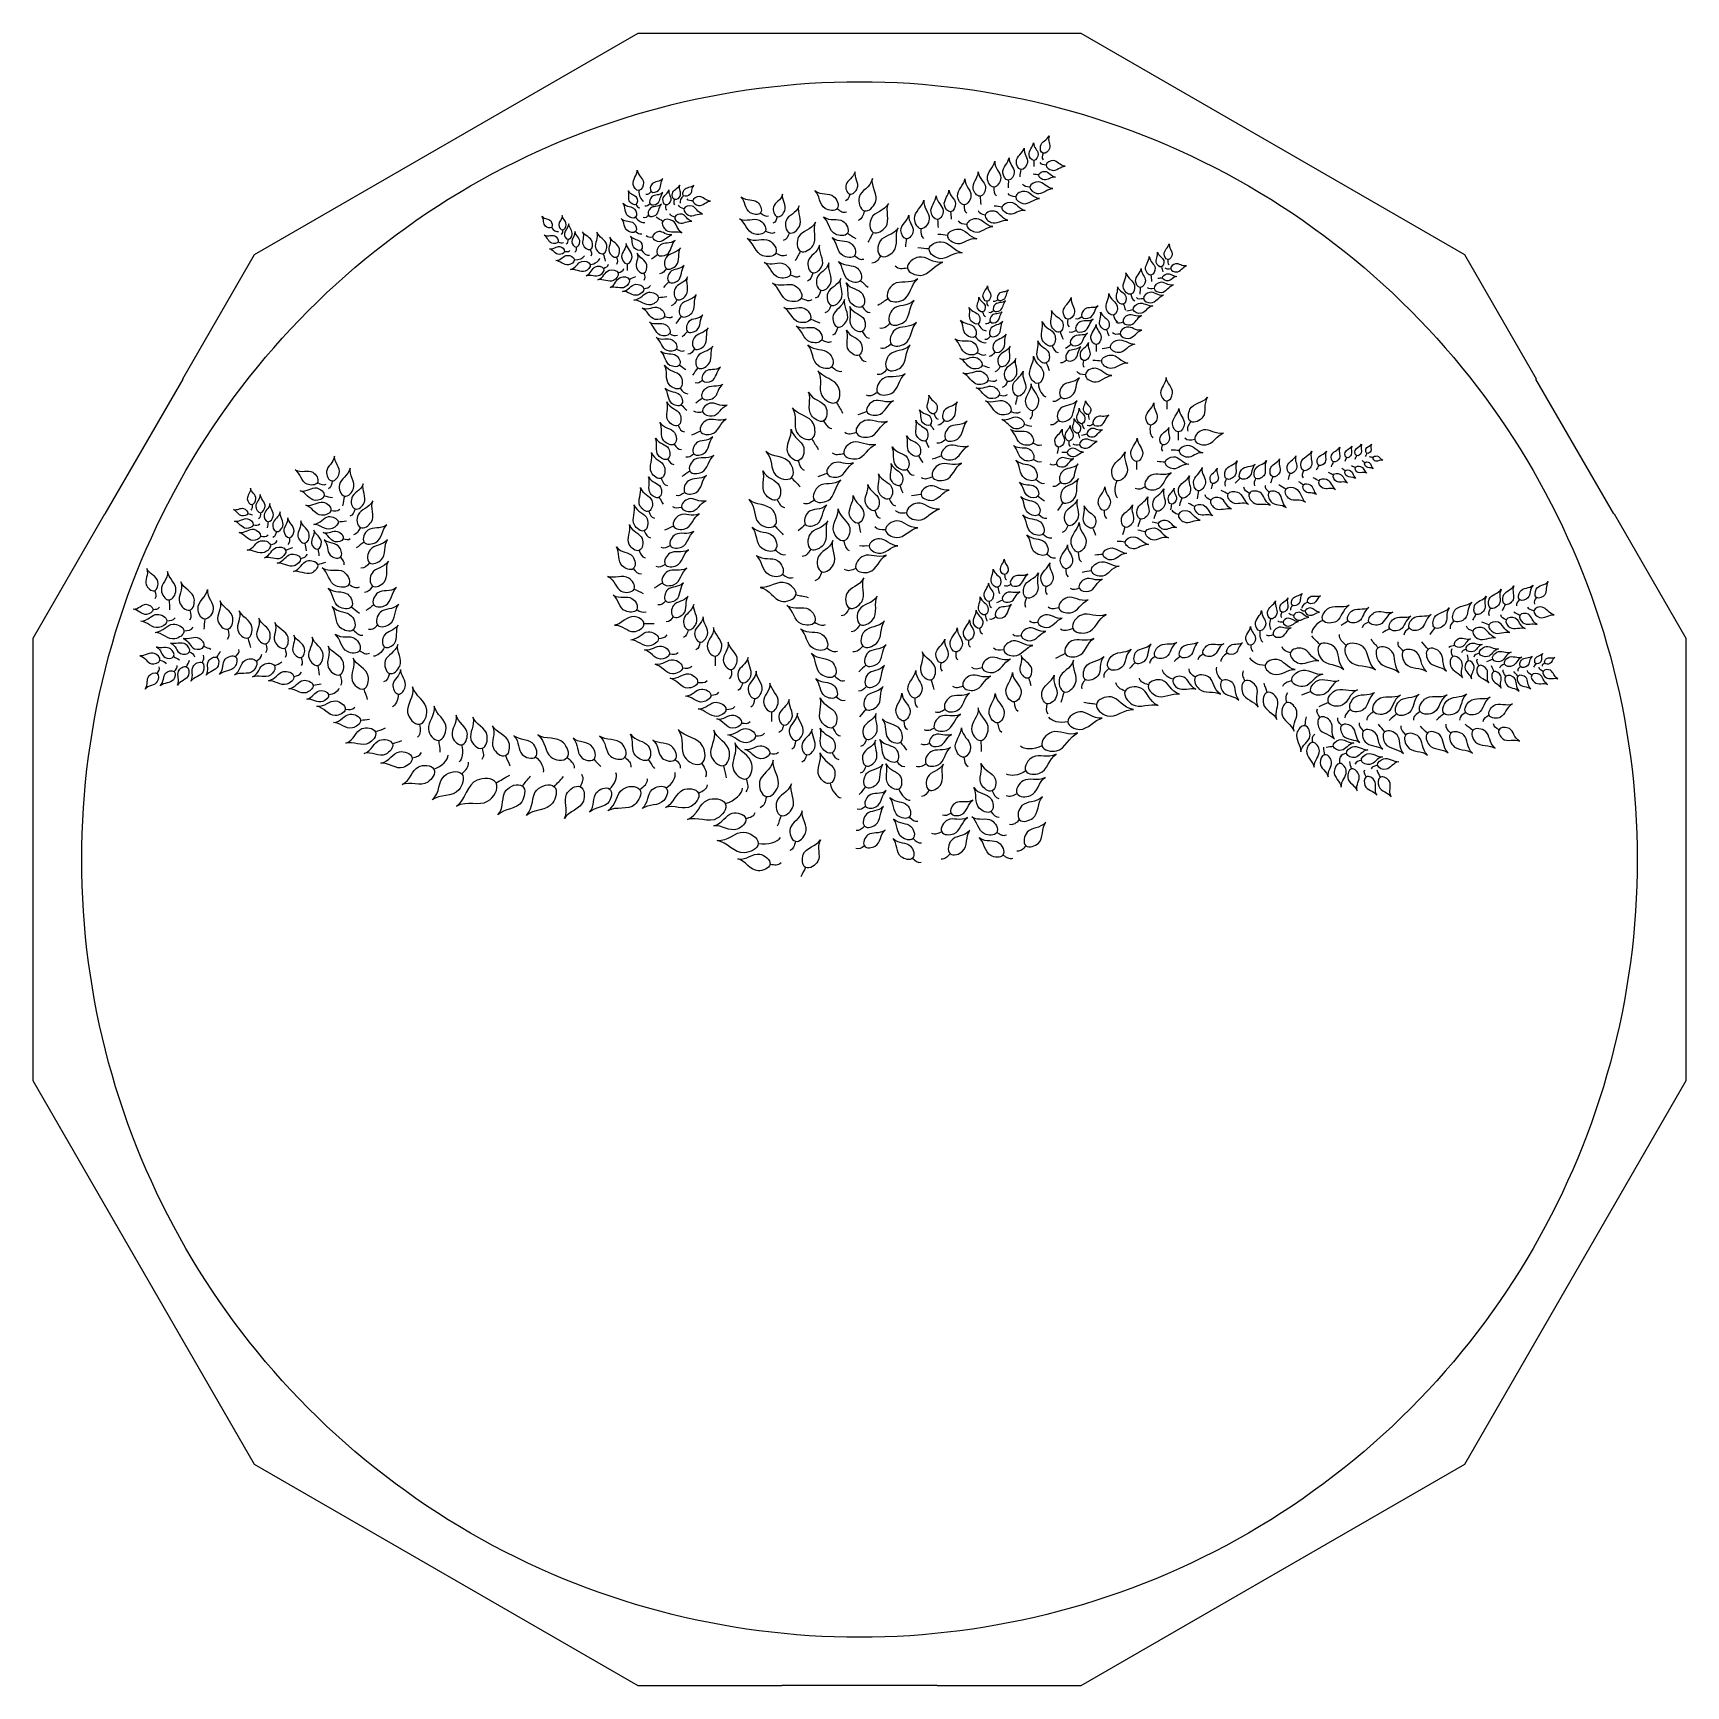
# Model space of a CAD drawing. Extents: x 5.1 to 68.9, y 5.1 to 68.9.
import ezdxf

# ---------------------------------------------------------------- set-up
doc = ezdxf.new("R2010")
doc.units = 0
doc.layers.add('View004', color=7, linetype='CONTINUOUS')

msp = doc.modelspace()

# ---------------------------------------------------------------- linework, layer by layer
at = {"layer": 'View004', "color": 7}
for p, q in [((13.673294, 60.342888), (28.467293, 68.88389)), ((28.467293, 68.88389), (45.549293, 68.88389)), ((45.549293, 68.88389), (60.343293, 60.342888)), ((10.904294, 55.544889), (13.673294, 60.342888)), ((60.343293, 60.342888), (63.112293, 55.544889)), ((7.917294, 50.338889), (10.917293, 55.535891)), ((10.904294, 55.544889), (10.917285, 55.535893)), ((66.099293, 50.338889), (63.099294, 55.535891)), ((63.112293, 55.544889), (63.099302, 55.535893)), ((5.132292, 45.548889), (7.902292, 50.34589)), ((7.902292, 50.34589), (7.917294, 50.338879)), ((66.114292, 50.34589), (66.09929, 50.338879)), ((66.114292, 50.34589), (68.884292, 45.548889)), ((5.132292, 28.466889), (5.132292, 45.548889)), ((68.884292, 45.548889), (68.884292, 28.466889)), ((13.673294, 13.673389), (5.132292, 28.466889)), ((68.884292, 28.466889), (60.343293, 13.673389)), ((28.467293, 5.13229), (13.673294, 13.673389)), ((60.343293, 13.673389), (45.549293, 5.13229)), ((34.006293, 5.13229), (28.467293, 5.13229)), ((34.006293, 5.13229), (34.008409, 5.1488)), ((40.008294, 5.148789), (34.008293, 5.148789)), ((40.010292, 5.13229), (40.008175, 5.1488)), ((45.549293, 5.13229), (40.010292, 5.13229))]:
    msp.add_line(p, q, dxfattribs=at)
at = {"layer": 'View004', "color": 1}
for p, q in [((43.727061, 63.970114), (43.727061, 63.970114)), ((44.086486, 64.246107), (44.086486, 64.246107)), ((44.20834, 63.793415), (44.20834, 63.793415)), ((42.747725, 63.209723), (42.747725, 63.209723)), ((43.225871, 63.62247), (43.225871, 63.62247)), ((43.926933, 63.412471), (43.926933, 63.412471)), ((28.499338, 62.812698), (28.499338, 62.812698)), ((28.975794, 62.767059), (28.975794, 62.767059)), ((30.225931, 62.610335), (30.225931, 62.610335)), ((36.632908, 62.670788), (36.632908, 62.670788)), ((41.6582, 62.591156), (41.6582, 62.591156)), ((42.187047, 62.941446), (42.187047, 62.941446)), ((43.033467, 62.569984), (43.033467, 62.569984)), ((43.578568, 62.943331), (43.578568, 62.943331)), ((28.382909, 62.276355), (28.382909, 62.276355)), ((28.878553, 61.848634), (28.878553, 61.848634)), ((28.936661, 62.295688), (28.936661, 62.295688)), ((29.538369, 62.254617), (29.538369, 62.254617)), ((29.870878, 62.46117), (29.870878, 62.46117)), ((30.23904, 62.104227), (30.23904, 62.104227)), ((30.582525, 62.409524), (30.582525, 62.409524)), ((33.189862, 61.949453), (33.189862, 61.949453)), ((36.146235, 62.112037), (36.146235, 62.112037)), ((37.200274, 62.028144), (37.200274, 62.028144)), ((40.521019, 61.991285), (40.521019, 61.991285)), ((41.039888, 62.263294), (41.039888, 62.263294)), ((41.857972, 61.861604), (41.857972, 61.861604)), ((42.509178, 62.171028), (42.509178, 62.171028)), ((25.124346, 61.388023), (25.124346, 61.388023)), ((25.556188, 61.293878), (25.556188, 61.293878)), ((28.371952, 61.235453), (28.371952, 61.235453)), ((28.372081, 61.780281), (28.372081, 61.780281)), ((29.419587, 61.621265), (29.419587, 61.621265)), ((29.886148, 61.788127), (29.886148, 61.788127)), ((33.377509, 61.245906), (33.377509, 61.245906)), ((33.836135, 61.805032), (33.836135, 61.805032)), ((39.380091, 61.338715), (39.380091, 61.338715)), ((40.0193, 61.691422), (40.0193, 61.691422)), ((41.151062, 61.496754), (41.151062, 61.496754)), ((25.383905, 60.831603), (25.383905, 60.831603)), ((25.766377, 60.928145), (25.766377, 60.928145)), ((26.082214, 60.630134), (26.082214, 60.630134)), ((29.02894, 61.00811), (29.02894, 61.00811)), ((34.304199, 61.179206), (34.304199, 61.179206)), ((36.543995, 61.163203), (36.543995, 61.163203)), ((37.540662, 61.195012), (37.540662, 61.195012)), ((38.810057, 60.946726), (38.810057, 60.946726)), ((40.414411, 61.081287), (40.414411, 61.081287)), ((25.635039, 60.460954), (25.635039, 60.460954)), ((26.012426, 60.138797), (26.012426, 60.138797)), ((26.621553, 59.95569), (26.621553, 59.95569)), ((26.622911, 60.539109), (26.622911, 60.539109)), ((27.126554, 60.372072), (27.126556, 60.372072)), ((27.63842, 60.240657), (27.63842, 60.240657)), ((28.044642, 59.987647), (28.044642, 59.987647)), ((28.590482, 60.524836), (28.590482, 60.524836)), ((29.223522, 60.342397), (29.223522, 60.342394)), ((33.779711, 60.394668), (33.779711, 60.394668)), ((34.732625, 60.470218), (34.732625, 60.470218)), ((36.819329, 60.296556), (36.819329, 60.296556)), ((37.826358, 60.286356), (37.826358, 60.286356)), ((39.697602, 60.55754), (39.697602, 60.55754)), ((48.896168, 60.149297), (48.896168, 60.149297)), ((27.13494, 59.801909), (27.13494, 59.801909)), ((27.699976, 59.629883), (27.699976, 59.629883)), ((28.129315, 59.384416), (28.129315, 59.384418)), ((28.691951, 59.624461), (28.691951, 59.624461)), ((29.563363, 59.802893), (29.563363, 59.802893)), ((34.338132, 59.558558), (34.338132, 59.558558)), ((35.206702, 59.63529), (35.206702, 59.63529)), ((37.045043, 59.331645), (37.045043, 59.331643)), ((38.859235, 59.813289), (38.859235, 59.813289)), ((48.248268, 59.548619), (48.248268, 59.548619)), ((48.655214, 59.867978), (48.655216, 59.867978)), ((48.700181, 59.438817), (48.700181, 59.438817)), ((49.011284, 59.787897), (49.011284, 59.787897)), ((28.69147, 59.023457), (28.69147, 59.023457)), ((29.250906, 58.6815), (29.250906, 58.6815)), ((29.652768, 59.286425), (29.652769, 59.286426)), ((34.761656, 58.662241), (34.761656, 58.662241)), ((35.518236, 58.962228), (35.518236, 58.962228)), ((47.469811, 58.807894), (47.469811, 58.807894)), ((47.833982, 59.070602), (47.833982, 59.070602)), ((48.375347, 59.026097), (48.375347, 59.026097)), ((29.972185, 58.606333), (29.972185, 58.606333)), ((35.911287, 58.38261), (35.911287, 58.38261)), ((37.117011, 58.332505), (37.117011, 58.332505)), ((38.109207, 58.630123), (38.109207, 58.630123)), ((41.756879, 58.125146), (41.756879, 58.125146)), ((41.917218, 58.541368), (41.917218, 58.541368)), ((42.185855, 58.176294), (42.185855, 58.176294)), ((42.345443, 58.602098), (42.345443, 58.602098)), ((47.18883, 58.424654), (47.18883, 58.424654)), ((47.569352, 58.211775), (47.569352, 58.211775)), ((47.960564, 58.635765), (47.960564, 58.635765)), ((29.485452, 57.957068), (29.485452, 57.957068)), ((30.131231, 57.958408), (30.13125, 57.958408)), ((35.11756, 57.852639), (35.11756, 57.852639)), ((36.171339, 57.543903), (36.171339, 57.543903)), ((38.194671, 57.684278), (38.194671, 57.684278)), ((41.584589, 57.673982), (41.584589, 57.673982)), ((42.062256, 57.744667), (42.062256, 57.744667)), ((45.042663, 57.842877), (45.042663, 57.842877)), ((45.361843, 57.413023), (45.361843, 57.413023)), ((45.589785, 57.934987), (45.589785, 57.934987)), ((46.538725, 57.44072), (46.538725, 57.44072)), ((46.805192, 58.00237), (46.805192, 58.00237)), ((47.173631, 57.732119), (47.173631, 57.732119)), ((29.686123, 57.290092), (29.686123, 57.290092)), ((30.37647, 57.376239), (30.376471, 57.37624)), ((35.549269, 57.052317), (35.549269, 57.052317)), ((37.115272, 57.37501), (37.115272, 57.37501)), ((38.235688, 56.889813), (38.235688, 56.889813)), ((41.469537, 57.179938), (41.469537, 57.179938)), ((42.064651, 57.194446), (42.064651, 57.194446)), ((44.433976, 56.821463), (44.433976, 56.821463)), ((44.744261, 57.356955), (44.744264, 57.356955)), ((45.1688, 56.869355), (45.1688, 56.869378)), ((46.134544, 56.868479), (46.134544, 56.868479)), ((46.685851, 56.757209), (46.685851, 56.757209)), ((47.056156, 57.275515), (47.056156, 57.275515)), ((29.950837, 56.695299), (29.950837, 56.695299)), ((30.649919, 56.703592), (30.649919, 56.703592)), ((36.993096, 56.466454), (36.993096, 56.466454)), ((41.548523, 56.560836), (41.548523, 56.560836)), ((42.224553, 56.579013), (42.224553, 56.579013)), ((44.209942, 56.160007), (44.209927, 56.160007)), ((44.993496, 56.272776), (44.993496, 56.272776)), ((45.645938, 56.25094), (45.645938, 56.25094)), ((46.348882, 56.234759), (46.348882, 56.234759)), ((30.064343, 56.078959), (30.064343, 56.078961)), ((30.772484, 55.97346), (30.772503, 55.97346)), ((30.956301, 55.48179), (30.956301, 55.48179)), ((35.937765, 56.013505), (35.937765, 56.013505)), ((38.081857, 55.914637), (38.081857, 55.914637)), ((41.735356, 56.065297), (41.735356, 56.065299)), ((41.959825, 55.488548), (41.959825, 55.488548)), ((42.437334, 56.031233), (42.437334, 56.031233)), ((45.718899, 55.706809), (45.718899, 55.706809)), ((30.088758, 55.190813), (30.088758, 55.190813)), ((37.706807, 55.025231), (37.706807, 55.025231)), ((42.398085, 54.930483), (42.398085, 54.930483)), ((42.716653, 55.462407), (42.716653, 55.462407)), ((43.095707, 54.883892), (43.095707, 54.883892)), ((43.906035, 55.375217), (43.906035, 55.375217)), ((44.782892, 54.838376), (44.782892, 54.838376)), ((30.133301, 54.550473), (30.133301, 54.550473)), ((30.955231, 54.799533), (30.955231, 54.799561)), ((30.95915, 54.275033), (30.95915, 54.275033)), ((36.122243, 54.641932), (36.122243, 54.641932)), ((37.293575, 54.285916), (37.293575, 54.285935)), ((39.890171, 54.198127), (39.890171, 54.198127)), ((42.845631, 54.290034), (42.845631, 54.290034)), ((43.675025, 54.326176), (43.675025, 54.326176)), ((48.85905, 54.691056), (48.85905, 54.691056)), ((30.009334, 53.747183), (30.009334, 53.747183)), ((35.623931, 53.928593), (35.623931, 53.928593)), ((39.734564, 53.77227), (39.734553, 53.77227)), ((40.275963, 53.94216), (40.275963, 53.94216)), ((43.361823, 53.781303), (43.361823, 53.781303)), ((44.692949, 53.942193), (44.692949, 53.942193)), ((45.588172, 53.812804), (45.588172, 53.812804)), ((45.826312, 54.166675), (45.826312, 54.166675)), ((46.027222, 53.793624), (46.027222, 53.793624)), ((48.23448, 53.758334), (48.23448, 53.758334)), ((49.783464, 53.904815), (49.783464, 53.904815)), ((29.861561, 53.027052), (29.861561, 53.027052)), ((30.874543, 53.525264), (30.874543, 53.525262)), ((35.169841, 53.233367), (35.169841, 53.233367)), ((36.883713, 53.476597), (36.883713, 53.476597)), ((39.552769, 53.162352), (39.552772, 53.162352)), ((40.337791, 53.206029), (40.337791, 53.206029)), ((43.696146, 53.076732), (43.696146, 53.076732)), ((45.082973, 53.144955), (45.082973, 53.144955)), ((45.439054, 53.450742), (45.439056, 53.450742)), ((45.493313, 52.999325), (45.493313, 52.999325)), ((45.780068, 53.413123), (45.780068, 53.413121)), ((48.694625, 53.00684), (48.694625, 53.00684)), ((49.302561, 53.498781), (49.302561, 53.498781)), ((49.940877, 53.206526), (49.940877, 53.206526)), ((29.607729, 52.452602), (29.607729, 52.452602)), ((30.618858, 52.654451), (30.618858, 52.654451)), ((34.648858, 52.38999), (34.648858, 52.38999)), ((36.406313, 52.662298), (36.406313, 52.662298)), ((39.282437, 52.579326), (39.282439, 52.579326)), ((40.173683, 52.572431), (40.173683, 52.572429)), ((43.713415, 52.448936), (43.713415, 52.448936)), ((44.675037, 52.910314), (44.675037, 52.910314)), ((45.022112, 52.706152), (45.022112, 52.706152)), ((47.695341, 52.354917), (47.695341, 52.354917)), ((48.7994, 52.334041), (48.7994, 52.334041)), ((49.345128, 52.780891), (49.345128, 52.780891)), ((55.28088, 52.348207), (55.280881, 52.348207)), ((55.791583, 52.509546), (55.791587, 52.509546)), ((56.174925, 52.584757), (56.17493, 52.584757)), ((56.502839, 52.313209), (56.50284, 52.313223)), ((56.574943, 52.677757), (56.574943, 52.677757)), ((56.812036, 52.504576), (56.812036, 52.504575)), ((29.362451, 51.708889), (29.362451, 51.708889)), ((30.469253, 51.984972), (30.469253, 51.984971)), ((34.386641, 51.734346), (34.386641, 51.734346)), ((35.757413, 51.899119), (35.757413, 51.899139)), ((38.830069, 52.048555), (38.830069, 52.048555)), ((39.821879, 51.76836), (39.821879, 51.76836)), ((43.811056, 51.671934), (43.811056, 51.671934)), ((44.602839, 52.249905), (44.602839, 52.249905)), ((51.169679, 51.685794), (51.169679, 51.685794)), ((51.692061, 51.712817), (51.692061, 51.712816)), ((52.300199, 51.699959), (52.300199, 51.699959)), ((52.944716, 51.766111), (52.944741, 51.766111)), ((53.609442, 51.899086), (53.609444, 51.899086)), ((54.13357, 52.010223), (54.13357, 52.010223)), ((54.723356, 52.209336), (54.723353, 52.209336)), ((55.285433, 51.835612), (55.285433, 51.835612)), ((55.743269, 51.997314), (55.743269, 51.997314)), ((56.135194, 52.121354), (56.135194, 52.121357)), ((16.104401, 51.547183), (16.104401, 51.547183)), ((16.361891, 51.030179), (16.361891, 51.030179)), ((16.666372, 51.608948), (16.666372, 51.608948)), ((17.144498, 51.019795), (17.144498, 51.019795)), ((30.276719, 51.169092), (30.276719, 51.169092)), ((38.561509, 51.435499), (38.561506, 51.435499)), ((39.382538, 51.082647), (39.382538, 51.082647)), ((43.891976, 51.023403), (43.891976, 51.023406)), ((44.770305, 51.550926), (44.770305, 51.550926)), ((46.928526, 51.612773), (46.928526, 51.612773)), ((48.032001, 51.381111), (48.032001, 51.381111)), ((50.073944, 51.231164), (50.073944, 51.231164)), ((50.626299, 51.504051), (50.626297, 51.504051)), ((51.225443, 51.109268), (51.225443, 51.109269)), ((52.044771, 51.130862), (52.044771, 51.130862)), ((52.810562, 51.170283), (52.810562, 51.170283)), ((53.451291, 51.290499), (53.451291, 51.290498)), ((54.130462, 51.454476), (54.130462, 51.454473)), ((54.73133, 51.616504), (54.73133, 51.616501)), ((13.579958, 50.697669), (13.579958, 50.697669)), ((13.907187, 50.384266), (13.907187, 50.384266)), ((16.622151, 50.472106), (16.622151, 50.472106)), ((17.557103, 50.528341), (17.557103, 50.528341)), ((28.884084, 50.436927), (28.884084, 50.436927)), ((29.282304, 50.978452), (29.282304, 50.978452)), ((30.145172, 50.585937), (30.145172, 50.585937)), ((33.826783, 50.886355), (33.826783, 50.886355)), ((35.266842, 50.871887), (35.266842, 50.871887)), ((37.59766, 50.465973), (37.59766, 50.465973)), ((38.153757, 50.917664), (38.153757, 50.917664)), ((38.82314, 50.373661), (38.82314, 50.373661)), ((44.857472, 50.779855), (44.85747, 50.779855)), ((46.444541, 50.466876), (46.444541, 50.466876)), ((48.457221, 50.446748), (48.457223, 50.446748)), ((49.038574, 50.710173), (49.038574, 50.710173)), ((49.439746, 50.950834), (49.439747, 50.950834)), ((49.941873, 50.623656), (49.941873, 50.623659)), ((50.559589, 50.868424), (50.559589, 50.868424)), ((13.410674, 50.351113), (13.410674, 50.351115)), ((13.62522, 49.918984), (13.62522, 49.918984)), ((14.196002, 50.036902), (14.196002, 50.036902)), ((16.899674, 50.031943), (16.899674, 50.031943)), ((17.757985, 49.810878), (17.757985, 49.810878)), ((29.833123, 49.866952), (29.833123, 49.86695)), ((33.735137, 49.883784), (33.735137, 49.883784)), ((34.927526, 49.929367), (34.927526, 49.929364)), ((36.967232, 49.985467), (36.967232, 49.985467)), ((43.924873, 50.317766), (43.924873, 50.317766)), ((45.053526, 49.903247), (45.053526, 49.903247)), ((45.998963, 49.798967), (45.998963, 49.798967)), ((47.243601, 49.821737), (47.243602, 49.821737)), ((47.837433, 50.140467), (47.837434, 50.140467)), ((48.539542, 49.970296), (48.539542, 49.970296)), ((49.311258, 50.315728), (49.311258, 50.315728)), ((13.909169, 49.480532), (13.909169, 49.480532)), ((14.283021, 49.144938), (14.283021, 49.144938)), ((14.517009, 49.65437), (14.517009, 49.65437)), ((15.024176, 49.418118), (15.024176, 49.418118)), ((15.621009, 49.208934), (15.621009, 49.208934)), ((17.091991, 49.382347), (17.091991, 49.382347)), ((17.901177, 49.248264), (17.901177, 49.248262)), ((28.705556, 49.689632), (28.705556, 49.689632)), ((29.715447, 49.114596), (29.715447, 49.114596)), ((36.401971, 49.301921), (36.401971, 49.301921)), ((37.384733, 49.09755), (37.384733, 49.09755)), ((38.015093, 49.722461), (38.015093, 49.722461)), ((44.084341, 49.566173), (44.084341, 49.566173)), ((47.255595, 49.253954), (47.255595, 49.253954)), ((48.045505, 49.639854), (48.045505, 49.639854)), ((14.874345, 48.939971), (14.874345, 48.939974)), ((15.443012, 48.621861), (15.443012, 48.621861)), ((16.114059, 48.977403), (16.114059, 48.977403)), ((16.985656, 48.66779), (16.985656, 48.66779)), ((18.1064, 48.456704), (18.1064, 48.456704)), ((28.507322, 48.9284), (28.507322, 48.9284)), ((33.760849, 48.953853), (33.760849, 48.953853)), ((35.131628, 48.978446), (35.131628, 48.978446)), ((44.231989, 48.793534), (44.231989, 48.793534)), ((45.447462, 48.868316), (45.447462, 48.868316)), ((46.395691, 48.774673), (46.395691, 48.774673)), ((16.107845, 48.383347), (16.107845, 48.383347)), ((28.284644, 48.225512), (28.284644, 48.225512)), ((29.514465, 48.389664), (29.514465, 48.389664)), ((34.033254, 48.009547), (34.033254, 48.009547)), ((35.558369, 48.103597), (35.558369, 48.103597)), ((36.873069, 48.229277), (36.873069, 48.229277)), ((42.601556, 47.995785), (42.601556, 47.995785)), ((44.972735, 48.222953), (44.972735, 48.222953)), ((45.956041, 48.144772), (45.956041, 48.144772)), ((9.824394, 47.376467), (9.824394, 47.376467)), ((17.311692, 47.616291), (17.311692, 47.616291)), ((18.230062, 47.554799), (18.230062, 47.554799)), ((28.316431, 47.438068), (28.316431, 47.438068)), ((29.413527, 47.667996), (29.413527, 47.667996)), ((34.557644, 47.223346), (34.557644, 47.223346)), ((42.338768, 47.506966), (42.338768, 47.506966)), ((42.84124, 47.619242), (42.84124, 47.619242)), ((44.189961, 47.540533), (44.189961, 47.540533)), ((45.479878, 47.47144), (45.479878, 47.47144)), ((9.759561, 46.65331), (9.759561, 46.65331)), ((10.383023, 47.019881), (10.383023, 47.019881)), ((11.178504, 46.627172), (11.178504, 46.627172)), ((17.407053, 46.750627), (17.407053, 46.750609)), ((18.277998, 46.827484), (18.277998, 46.827482)), ((28.415548, 46.644749), (28.415548, 46.644749)), ((29.535628, 46.981746), (29.535628, 46.981746)), ((36.617966, 46.713564), (36.617966, 46.713564)), ((42.007967, 46.957209), (42.007967, 46.957209)), ((42.521155, 47.011601), (42.521155, 47.011604)), ((43.453602, 47.100704), (43.453602, 47.100704)), ((44.695277, 46.709348), (44.695277, 46.709348)), ((53.296868, 46.549007), (53.296868, 46.549007)), ((53.707198, 46.812816), (53.707198, 46.812816)), ((54.195474, 46.583997), (54.195474, 46.583997)), ((54.29253, 46.929398), (54.29253, 46.929398)), ((61.345173, 46.704888), (61.345173, 46.704888)), ((61.908824, 46.845542), (61.908824, 46.845542)), ((62.461183, 47.032795), (62.461183, 47.032795)), ((63.018975, 46.600484), (63.018975, 46.600484)), ((63.11901, 47.113285), (63.11901, 47.113285)), ((10.289768, 46.214238), (10.289768, 46.214238)), ((11.752968, 46.278665), (11.752968, 46.278665)), ((18.429736, 46.046326), (18.429736, 46.046326)), ((28.696096, 46.10431), (28.696096, 46.10431)), ((29.827596, 46.371682), (29.827596, 46.371682)), ((35.272959, 46.157842), (35.272959, 46.157842)), ((37.033148, 46.074441), (37.033148, 46.074441)), ((41.630585, 45.921385), (41.630585, 45.921385)), ((41.852651, 46.441269), (41.85265, 46.441269)), ((42.270676, 46.366434), (42.270676, 46.366434)), ((43.887458, 46.150992), (43.887458, 46.150992)), ((45.239469, 45.917971), (45.239469, 45.917971)), ((52.864554, 46.289001), (52.864554, 46.289001)), ((53.343547, 46.155726), (53.343547, 46.155726)), ((53.753055, 46.417666), (53.753055, 46.417666)), ((54.88404, 46.232048), (54.88404, 46.232048)), ((55.854335, 46.211365), (55.854335, 46.211364)), ((56.656966, 46.174746), (56.656966, 46.174746)), ((57.458718, 45.91554), (57.458718, 45.915543)), ((58.219956, 45.927787), (58.219956, 45.927787)), ((59.19619, 45.949815), (59.196192, 45.949815)), ((59.93669, 46.216816), (59.93669, 46.216816)), ((60.783066, 46.474211), (60.783064, 46.474211)), ((61.287247, 46.059094), (61.287247, 46.059092)), ((61.9485, 46.250082), (61.9485, 46.250082)), ((62.473815, 46.425273), (62.473815, 46.425273)), ((10.950955, 45.825932), (10.950955, 45.825932)), ((12.649962, 45.890385), (12.649962, 45.890385)), ((13.414844, 45.552396), (13.414841, 45.552396)), ((14.116595, 45.331525), (14.116595, 45.331525)), ((17.484178, 45.864151), (17.484178, 45.864151)), ((29.251802, 45.535129), (29.251802, 45.535129)), ((30.399358, 45.866379), (30.399358, 45.866379)), ((30.851817, 45.393232), (30.851817, 45.393232)), ((41.211391, 45.45668), (41.211391, 45.45668)), ((43.246998, 45.635708), (43.246998, 45.635708)), ((52.096628, 45.270002), (52.096628, 45.270002)), ((52.45558, 45.825161), (52.45558, 45.825161)), ((52.962573, 45.675694), (52.962573, 45.675694)), ((54.760127, 45.297498), (54.760127, 45.297498)), ((59.955907, 45.278576), (59.955907, 45.278593)), ((60.67051, 45.818987), (60.67051, 45.818987)), ((10.027924, 44.696393), (10.027924, 44.696393)), ((10.55472, 44.837934), (10.55472, 44.837932)), ((11.165441, 45.014975), (11.165441, 45.014975)), ((11.723296, 45.230745), (11.723296, 45.230745)), ((12.223043, 44.800343), (12.223043, 44.800343)), ((12.944883, 44.821227), (12.944883, 44.821227)), ((13.740947, 44.661485), (13.740947, 44.661485)), ((14.840514, 45.162291), (14.840514, 45.162291)), ((15.47565, 44.800911), (15.47565, 44.800911)), ((17.725624, 45.061962), (17.725624, 45.061962)), ((18.691603, 45.207836), (18.691603, 45.207836)), ((29.67963, 44.935991), (29.67963, 44.935991)), ((31.434984, 44.849317), (31.434984, 44.849317)), ((35.745297, 45.167925), (35.745297, 45.167925)), ((37.138915, 45.241883), (37.138915, 45.241883)), ((40.720721, 45.011505), (40.720721, 45.011505)), ((42.568953, 45.089401), (42.568953, 45.089401)), ((44.942729, 44.952407), (44.942729, 44.952407)), ((48.407682, 44.840272), (48.407682, 44.840272)), ((49.375265, 44.842019), (49.375265, 44.84202)), ((50.268348, 44.929697), (50.268348, 44.929697)), ((51.189915, 44.965363), (51.189915, 44.965363)), ((53.627189, 44.979072), (53.627189, 44.979072)), ((55.783415, 45.25805), (55.783415, 45.25805)), ((57.009307, 45.170182), (57.009305, 45.170182)), ((57.983472, 45.042993), (57.983472, 45.042993)), ((58.939058, 45.114408), (58.939058, 45.114408)), ((59.893311, 44.83392), (59.893311, 44.83392)), ((60.406869, 45.115707), (60.406869, 45.115707)), ((60.497679, 44.66984), (60.497679, 44.66984)), ((60.919735, 44.959185), (60.919735, 44.959185)), ((61.430842, 44.733308), (61.430842, 44.733295)), ((9.919006, 44.185405), (9.919006, 44.185405)), ((10.57813, 44.25447), (10.57813, 44.25447)), ((11.054051, 44.443104), (11.054051, 44.443104)), ((11.648488, 44.602544), (11.648488, 44.602544)), ((14.448296, 44.47475), (14.448296, 44.47475)), ((15.187567, 44.072379), (15.187567, 44.072379)), ((16.110289, 44.496214), (16.110289, 44.496214)), ((16.963189, 44.133383), (16.963189, 44.133383)), ((18.883472, 44.18379), (18.883472, 44.18379)), ((30.17736, 44.395481), (30.17736, 44.395481)), ((32.063928, 44.337644), (32.063928, 44.337644)), ((36.048242, 44.08893), (36.048242, 44.08893)), ((37.253492, 44.508483), (37.253492, 44.508484)), ((40.142046, 44.592468), (40.142046, 44.592468)), ((41.739341, 44.397819), (41.739341, 44.397819)), ((43.527062, 44.016111), (43.52706, 44.016111)), ((46.625045, 44.374018), (46.625045, 44.374018)), ((47.634479, 44.605184), (47.634477, 44.605184)), ((49.961359, 44.03617), (49.961359, 44.03617)), ((52.659979, 44.491777), (52.659979, 44.491777)), ((60.892426, 44.483462), (60.892426, 44.483462)), ((61.478914, 44.255787), (61.478914, 44.255787)), ((61.885425, 44.546417), (61.885425, 44.546417)), ((61.94172, 44.079836), (61.94172, 44.079836)), ((62.404375, 44.082449), (62.404374, 44.082447)), ((62.499439, 44.451211), (62.499439, 44.451211)), ((62.935722, 44.114167), (62.935722, 44.114167)), ((63.089488, 44.562677), (63.089486, 44.562677)), ((63.374276, 44.262519), (63.374276, 44.262519)), ((63.437143, 44.582848), (63.437143, 44.582848)), ((15.930829, 43.728488), (15.930829, 43.728488)), ((16.527375, 43.371055), (16.527375, 43.371055)), ((17.888696, 43.592645), (17.888693, 43.592645)), ((19.217516, 43.388336), (19.217516, 43.388336)), ((30.765809, 43.840866), (30.765809, 43.840866)), ((32.494338, 43.820485), (32.494338, 43.820485)), ((37.278848, 43.686872), (37.278848, 43.686872)), ((39.770311, 43.938788), (39.770312, 43.938788)), ((40.999589, 43.689008), (40.999589, 43.689008)), ((44.904334, 43.475814), (44.904334, 43.475814)), ((45.717467, 43.954389), (45.717467, 43.954389)), ((47.253977, 43.495796), (47.253977, 43.495796)), ((48.152992, 43.743917), (48.152992, 43.743917)), ((49.10191, 43.960816), (49.10191, 43.960816)), ((50.995108, 43.906365), (50.995108, 43.906365)), ((51.873514, 43.899849), (51.873514, 43.899849)), ((52.735574, 43.449381), (52.735574, 43.449381)), ((53.684471, 43.899568), (53.684471, 43.899568)), ((54.420795, 43.492819), (54.420795, 43.492821)), ((17.170028, 42.800285), (17.170028, 42.800285)), ((31.27401, 43.344892), (31.27401, 43.344892)), ((31.85725, 42.798771), (31.85725, 42.798771)), ((32.95622, 43.214466), (32.95622, 43.214466)), ((36.112628, 43.285339), (36.112628, 43.285339)), ((37.248696, 42.808236), (37.248695, 42.808236)), ((39.140592, 43.227955), (39.140592, 43.227955)), ((40.311822, 42.795752), (40.311822, 42.795752)), ((42.976956, 43.084795), (42.976956, 43.084795)), ((44.237278, 43.016116), (44.237278, 43.016116)), ((46.146407, 42.983877), (46.146407, 42.983877)), ((53.492032, 43.058833), (53.492032, 43.058833)), ((55.097193, 43.069359), (55.097193, 43.069356)), ((55.951781, 42.788853), (55.951781, 42.788853)), ((58.633595, 42.715373), (58.633595, 42.715373)), ((17.760681, 42.381534), (17.760681, 42.381534)), ((20.040914, 42.226224), (20.040914, 42.226224)), ((32.463319, 42.271367), (32.463319, 42.271367)), ((33.609408, 42.708709), (33.609408, 42.708709)), ((34.07949, 42.198586), (34.07949, 42.198586)), ((35.980125, 42.093338), (35.980125, 42.093338)), ((38.71365, 42.356657), (38.71365, 42.356657)), ((42.336565, 42.279232), (42.336565, 42.279232)), ((45.046485, 42.321191), (45.046485, 42.321191)), ((54.186261, 42.16635), (54.186261, 42.16635)), ((54.761807, 42.486353), (54.761807, 42.486353)), ((55.607354, 42.176436), (55.607354, 42.176436)), ((56.83671, 42.708008), (56.83671, 42.708008)), ((57.722925, 42.628141), (57.722925, 42.628143)), ((59.557518, 42.644966), (59.557518, 42.644969)), ((60.390282, 42.683816), (60.390282, 42.683816)), ((61.291364, 42.569264), (61.291364, 42.569264)), ((18.33808, 41.923645), (18.33808, 41.923645)), ((18.994015, 41.469135), (18.994015, 41.469135)), ((20.777927, 41.600195), (20.777927, 41.600195)), ((32.995388, 41.77221), (32.995388, 41.77221)), ((34.541371, 41.592565), (34.541371, 41.592565)), ((37.281785, 41.643652), (37.281785, 41.643652)), ((38.589045, 41.536162), (38.589053, 41.536162)), ((39.706711, 41.477099), (39.706711, 41.477099)), ((39.899113, 42.0696), (39.899113, 42.0696)), ((41.683738, 41.602361), (41.683738, 41.602361)), ((54.478216, 41.52585), (54.478216, 41.52585)), ((56.45231, 41.970164), (56.45231, 41.970164)), ((57.270236, 41.933733), (57.270235, 41.933733)), ((58.081599, 41.813992), (58.081599, 41.813992)), ((58.911254, 41.880941), (58.911254, 41.880941)), ((59.817496, 41.87694), (59.817496, 41.87694)), ((60.662828, 41.982494), (60.662828, 41.982492)), ((61.6761, 42.012018), (61.6761, 42.012018)), ((19.750398, 40.931777), (19.750398, 40.931777)), ((21.659528, 41.42671), (21.659528, 41.42671)), ((22.4553, 41.299384), (22.4553, 41.299384)), ((23.356871, 41.020595), (23.356871, 41.020595)), ((24.50964, 40.967555), (24.50964, 40.967555)), ((25.732411, 40.938051), (25.732411, 40.938051)), ((26.764008, 40.875482), (26.764009, 40.875482)), ((27.961127, 40.951824), (27.961127, 40.951824)), ((28.855466, 40.855818), (28.855467, 40.855818)), ((29.900276, 40.869012), (29.900276, 40.869012)), ((33.547624, 41.092025), (33.547624, 41.092025)), ((34.962012, 41.05434), (34.962012, 41.05434)), ((35.951257, 41.12722), (35.951257, 41.12722)), ((41.035994, 40.950353), (41.035994, 40.950353)), ((44.044327, 41.389128), (44.044327, 41.389128)), ((54.949624, 41.050423), (54.949624, 41.050423)), ((55.281351, 41.373473), (55.281351, 41.373473)), ((55.7975, 41.102527), (55.7975, 41.102527)), ((56.365854, 40.827952), (56.365854, 40.827952)), ((20.593665, 40.492376), (20.593665, 40.492376)), ((21.663892, 40.307662), (21.663892, 40.307662)), ((30.925443, 40.715617), (30.925443, 40.715617)), ((31.757197, 40.628252), (31.757197, 40.628252)), ((37.265007, 40.614949), (37.265007, 40.614949)), ((38.443245, 40.792077), (38.443245, 40.792077)), ((39.577206, 40.69712), (39.577206, 40.69712)), ((43.418514, 40.429148), (43.418514, 40.429148)), ((55.530587, 40.713467), (55.530587, 40.713467)), ((55.984944, 40.50035), (55.984944, 40.50035)), ((56.550613, 40.19225), (56.550613, 40.19225)), ((56.993309, 40.642154), (56.993309, 40.642154)), ((57.103479, 40.18384), (57.103479, 40.18384)), ((22.988284, 39.965607), (22.988284, 39.965607)), ((24.004231, 39.839046), (24.004231, 39.839046)), ((25.232897, 39.817097), (25.232897, 39.817097)), ((26.243215, 39.812668), (26.243215, 39.812668)), ((27.369183, 39.725559), (27.369183, 39.725559)), ((28.52963, 39.709013), (28.52963, 39.709013)), ((29.549432, 39.766141), (29.549432, 39.766141)), ((30.795166, 39.567866), (30.795166, 39.567866)), ((32.642753, 40.120878), (32.642753, 40.120878)), ((35.879703, 39.946146), (35.879703, 39.946146)), ((37.237171, 39.807496), (37.237169, 39.807496)), ((38.523677, 39.723114), (38.523677, 39.723114)), ((39.692343, 39.693594), (39.692343, 39.693594)), ((42.121556, 39.658988), (42.121556, 39.658988)), ((43.090286, 39.546476), (43.090286, 39.546476)), ((31.832868, 39.162382), (31.832868, 39.162382)), ((33.419254, 39.434804), (33.419254, 39.434804)), ((37.24434, 39.056126), (37.24434, 39.056126)), ((32.618122, 38.586438), (32.618122, 38.586438)), ((33.982345, 38.702011), (33.982343, 38.702011)), ((37.204544, 38.295196), (37.204544, 38.295196)), ((38.929399, 38.645282), (38.929399, 38.645282)), ((40.538938, 38.791186), (40.538938, 38.791186)), ((42.077168, 38.862209), (42.077168, 38.862209)), ((43.183162, 38.541683), (43.183162, 38.541683)), ((33.09649, 37.628048), (33.09649, 37.628048)), ((34.539901, 37.710386), (34.539901, 37.710386)), ((39.072682, 37.81676), (39.072682, 37.81676)), ((40.179978, 38.079908), (40.179978, 38.079908)), ((42.299548, 38.049624), (42.299548, 38.049624)), ((37.196571, 37.532975), (37.196571, 37.532975)), ((39.054891, 37.060166), (39.054891, 37.060166)), ((40.50475, 37.227278), (40.50475, 37.227278)), ((42.542061, 37.179695), (42.542061, 37.179695)), ((43.429389, 37.538349), (43.429389, 37.538349)), ((33.55632, 36.82432), (33.55632, 36.82432)), ((34.92904, 36.705906), (34.92904, 36.705906))]:
    msp.add_line(p, q, dxfattribs=at)
at = {"layer": 'View004', "color": 3}
msp.add_line((67.008293, 37.008092), (67.008293, 37.008092), dxfattribs=at)
for points in [[(22.008294, 62.988854), (31.290326, 68.347838), (42.726261, 68.347838), (52.008293, 62.988854)], [(7.008294, 37.008092), (7.008294, 47.72606), (12.726262, 57.62987), (22.008294, 62.988854)], [(52.008293, 62.988854), (61.290325, 57.62987), (67.008293, 47.72606), (67.008293, 37.008092)], [(22.008294, 11.027331), (12.726262, 16.386314), (7.008294, 26.290125), (7.008294, 37.008092)], [(67.008293, 37.008092), (67.008293, 26.290125), (61.290325, 16.386314), (52.008293, 11.027331)], [(52.008293, 11.027331), (42.726261, 5.668347), (31.290326, 5.668347), (22.008294, 11.027331)]]:
    msp.add_open_spline(points, degree=3, dxfattribs=at)
at = {"layer": 'View004', "color": 1}
for points in [[(43.057693, 63.925956), (43.059913, 64.128225), (43.320902, 64.256238), (43.363474, 64.450127)], [(43.363474, 64.450127), (43.325362, 64.209183), (43.514087, 64.072611), (43.485369, 63.886819)], [(43.548926, 64.189088), (43.521758, 64.351396), (43.712437, 64.491278), (43.718773, 64.652651)], [(43.718773, 64.652651), (43.722733, 64.454232), (43.893439, 64.371875), (43.897038, 64.218971)], [(44.086486, 64.246107), (43.99248, 64.275788), (43.971361, 64.428428), (43.989187, 64.525383)], [(43.989187, 64.525383), (44.020362, 64.694955), (44.258115, 64.764675), (44.321959, 64.921365)], [(44.342745, 64.430557), (44.309226, 64.330791), (44.186847, 64.214418), (44.086486, 64.246107)], [(44.321959, 64.921365), (44.255043, 64.724505), (44.39378, 64.582453), (44.342745, 64.430557)], [(41.941278, 63.274593), (41.912735, 63.514253), (42.20178, 63.705947), (42.222258, 63.941912)], [(42.222258, 63.941912), (42.214308, 63.65096), (42.458656, 63.518469), (42.453321, 63.29422)], [(42.5344, 63.498134), (42.50941, 63.705773), (42.759662, 63.872192), (42.777151, 64.076682)], [(42.777151, 64.076682), (42.770581, 63.824559), (42.982453, 63.710018), (42.978074, 63.515696)], [(43.225871, 63.62247), (43.111267, 63.638042), (43.056416, 63.810306), (43.057693, 63.925956)], [(43.485369, 63.886819), (43.466511, 63.76479), (43.348223, 63.605844), (43.225871, 63.62247)], [(43.727061, 63.970114), (43.63305, 63.966178), (43.56446, 64.096286), (43.548926, 64.189088)], [(43.727061, 63.970114), (43.736319, 63.884404), (43.723881, 63.832768), (43.736085, 63.737135)], [(43.897038, 64.218971), (43.899378, 64.118543), (43.827428, 63.974316), (43.727061, 63.970114)], [(44.20834, 63.793415), (44.095628, 63.808128), (44.028902, 63.805896), (43.976136, 63.890396)], [(44.086486, 64.246107), (44.057326, 64.138552), (44.030161, 64.079003), (44.086753, 63.999404)], [(44.20834, 63.793415), (44.199432, 63.693256), (44.334885, 63.613521), (44.433172, 63.592292)], [(44.482505, 63.962401), (44.375418, 63.969956), (44.217852, 63.900346), (44.20834, 63.793415)], [(44.936528, 63.750388), (44.724916, 63.764562), (44.645549, 63.950902), (44.482505, 63.962401)], [(28.280859, 63.047003), (28.237761, 63.231515), (28.443245, 63.412664), (28.438189, 63.599559)], [(28.438189, 63.599559), (28.457734, 63.370974), (28.657423, 63.29357), (28.673096, 63.117474)], [(28.673096, 63.117474), (28.683393, 63.001814), (28.612762, 62.827921), (28.499338, 62.812698)], [(29.426786, 63.274016), (29.294507, 63.127657), (29.112705, 63.177067), (29.010364, 63.064632)], [(29.252207, 62.815355), (29.378369, 62.919489), (29.326385, 63.14875), (29.426786, 63.274016)], [(36.839963, 63.537743), (36.777783, 63.286162), (36.53666, 63.230407), (36.488055, 63.03669)], [(36.922839, 62.898409), (37.004172, 63.097317), (36.801576, 63.33038), (36.839963, 63.537743)], [(37.510079, 63.268797), (37.41717, 62.908803), (37.070443, 62.832372), (36.997862, 62.555188)], [(37.619551, 62.35041), (37.739159, 62.634559), (37.451954, 62.971887), (37.510079, 63.268797)], [(40.794119, 62.596441), (40.765577, 62.836101), (41.054621, 63.027795), (41.075099, 63.263759)], [(41.075099, 63.263759), (41.067149, 62.972808), (41.311498, 62.840317), (41.306163, 62.616067)], [(41.394488, 62.876847), (41.343176, 63.097628), (41.593264, 63.306322), (41.588092, 63.5287)], [(41.588092, 63.5287), (41.610616, 63.256283), (41.852351, 63.157754), (41.870453, 62.947872)], [(42.187047, 62.941446), (42.049052, 62.942203), (41.957596, 63.137564), (41.941278, 63.274593)], [(42.453321, 63.29422), (42.449819, 63.146933), (42.334373, 62.940638), (42.187047, 62.941446)], [(42.747725, 63.209723), (42.628148, 63.21023), (42.548689, 63.379414), (42.5344, 63.498134)], [(42.747725, 63.209723), (42.754463, 63.100373), (42.735629, 63.03555), (42.745565, 62.91343)], [(42.978074, 63.515696), (42.975194, 63.388066), (42.875386, 63.209183), (42.747725, 63.209723)], [(43.225871, 63.62247), (43.218539, 63.516758), (43.192295, 63.456973), (43.186397, 63.338615)], [(43.912302, 63.149034), (43.781947, 63.15823), (43.590145, 63.073495), (43.578568, 62.943331)], [(43.926933, 63.412471), (43.84591, 63.415975), (43.799646, 63.434857), (43.708976, 63.437007)], [(44.464973, 62.890955), (44.207383, 62.908209), (44.110772, 63.135036), (43.912302, 63.149034)], [(44.13436, 63.219213), (44.040622, 63.231206), (43.916656, 63.31853), (43.926933, 63.412471)], [(43.926933, 63.412471), (43.936557, 63.500462), (44.06726, 63.545866), (44.155766, 63.547197)], [(44.562898, 63.323716), (44.377797, 63.348066), (44.277077, 63.20095), (44.13436, 63.219213)], [(44.155766, 63.547197), (44.31056, 63.549525), (44.413709, 63.352416), (44.562898, 63.323716)], [(44.433172, 63.592292), (44.605074, 63.55516), (44.763947, 63.751705), (44.936528, 63.750388)], [(28.154801, 62.369488), (28.06604, 62.482424), (28.153518, 62.669389), (28.090811, 62.795636)], [(28.090811, 62.795636), (28.176921, 62.64533), (28.342135, 62.653717), (28.408907, 62.538116)], [(28.499338, 62.812698), (28.393097, 62.798438), (28.3055, 62.941506), (28.280859, 63.047003)], [(28.408907, 62.538116), (28.452764, 62.462189), (28.458021, 62.321593), (28.382909, 62.276355)], [(28.499338, 62.812698), (28.489544, 62.620216), (28.580865, 62.442567), (28.676689, 62.402957)], [(28.975794, 62.767059), (28.900106, 62.69323), (28.86329, 62.643219), (28.771182, 62.653375)], [(29.004729, 62.576497), (28.9317, 62.513703), (28.875213, 62.369853), (28.936661, 62.295688)], [(29.010364, 63.064632), (28.943145, 62.990786), (28.90319, 62.835617), (28.975794, 62.767059)], [(28.975794, 62.767059), (29.0438, 62.702844), (29.180072, 62.755814), (29.252207, 62.815355)], [(29.427985, 62.728003), (29.284151, 62.603437), (29.115916, 62.672105), (29.004729, 62.576497)], [(29.206952, 62.309437), (29.339968, 62.394299), (29.317147, 62.619883), (29.427985, 62.728003)], [(29.427676, 62.474739), (29.435016, 62.618193), (29.623834, 62.701597), (29.659558, 62.837958)], [(29.659558, 62.837958), (29.625657, 62.668082), (29.75568, 62.565808), (29.730016, 62.434798)], [(29.870878, 62.46117), (29.792843, 62.486778), (29.776679, 62.614135), (29.792437, 62.694738)], [(29.792437, 62.694738), (29.819997, 62.835711), (30.018714, 62.891565), (30.073369, 63.021501)], [(30.086087, 62.612429), (30.057229, 62.529631), (29.954189, 62.433831), (29.870878, 62.46117)], [(30.073369, 63.021501), (30.015779, 62.85813), (30.130026, 62.738491), (30.086087, 62.612429)], [(30.225931, 62.610335), (30.119094, 62.524372), (30.068022, 62.391748), (30.092375, 62.32211)], [(30.225931, 62.610335), (30.168042, 62.659991), (30.202516, 62.774259), (30.24686, 62.837308)], [(30.470047, 62.662425), (30.413514, 62.60218), (30.287733, 62.557323), (30.225931, 62.610335)], [(30.24686, 62.837308), (30.324415, 62.947579), (30.517917, 62.924272), (30.614755, 63.015474)], [(30.582525, 62.409524), (30.477102, 62.417604), (30.415234, 62.412223), (30.362034, 62.488096)], [(30.614755, 63.015474), (30.502644, 62.896834), (30.556122, 62.754149), (30.470047, 62.662425)], [(30.828809, 62.580078), (30.728966, 62.581787), (30.58606, 62.509319), (30.582525, 62.409524)], [(31.261041, 62.405652), (31.063781, 62.408329), (30.980825, 62.577478), (30.828809, 62.580078)], [(32.788164, 61.955773), (32.586412, 62.074741), (32.608519, 62.41059), (32.438459, 62.565216)], [(32.438459, 62.565216), (32.658326, 62.38791), (32.904331, 62.498541), (33.074259, 62.362494)], [(34.043191, 62.671987), (33.98101, 62.420406), (33.739887, 62.364652), (33.691282, 62.170934)], [(34.126066, 62.032653), (34.207399, 62.231561), (34.004803, 62.464624), (34.043191, 62.671987)], [(35.686782, 62.1171), (35.455399, 62.252075), (35.478872, 62.636302), (35.283542, 62.812229)], [(35.283542, 62.812229), (35.535958, 62.610631), (35.816716, 62.738485), (36.011794, 62.583806)], [(36.011794, 62.583806), (36.139924, 62.482215), (36.245466, 62.242002), (36.146235, 62.112037)], [(36.488055, 63.03669), (36.456129, 62.909457), (36.506281, 62.705035), (36.632908, 62.670788)], [(36.632908, 62.670788), (36.59117, 62.538314), (36.579626, 62.457556), (36.466706, 62.412089)], [(36.632908, 62.670788), (36.751516, 62.63871), (36.876336, 62.78468), (36.922839, 62.898409)], [(36.997862, 62.555188), (36.950188, 62.373134), (37.019123, 62.079138), (37.200274, 62.028144)], [(39.767279, 61.974266), (39.721072, 62.190236), (39.968289, 62.389267), (39.96706, 62.606001)], [(39.96706, 62.606001), (39.98434, 62.34022), (40.218154, 62.24009), (40.232193, 62.035307)], [(40.285677, 62.246241), (40.239885, 62.44327), (40.463068, 62.629513), (40.458453, 62.827967)], [(40.458453, 62.827967), (40.478553, 62.584857), (40.694283, 62.496928), (40.710437, 62.309625)], [(41.039888, 62.263294), (40.901893, 62.264051), (40.810437, 62.459411), (40.794119, 62.596441)], [(41.306163, 62.616067), (41.302661, 62.46878), (41.187214, 62.262486), (41.039888, 62.263294)], [(41.6582, 62.591156), (41.529305, 62.577659), (41.423825, 62.750612), (41.394488, 62.876847)], [(41.870453, 62.947872), (41.882345, 62.810021), (41.795809, 62.605566), (41.6582, 62.591156)], [(41.6582, 62.591156), (41.6783, 62.47413), (41.665616, 62.402076), (41.690642, 62.271665)], [(42.187047, 62.941446), (42.1926, 62.78555), (42.180937, 62.694672), (42.289576, 62.611671)], [(43.033467, 62.569984), (42.890716, 62.591243), (42.805957, 62.589937), (42.740906, 62.698417)], [(43.033467, 62.569984), (43.019864, 62.443037), (43.189996, 62.338713), (43.314286, 62.309511)], [(43.385386, 62.778235), (43.249613, 62.790277), (43.04799, 62.705514), (43.033467, 62.569984)], [(43.578568, 62.943331), (43.441365, 62.961241), (43.360142, 62.958524), (43.295911, 63.061384)], [(43.314286, 62.309511), (43.531664, 62.258438), (43.737852, 62.504313), (43.956912, 62.49869)], [(43.956912, 62.49869), (43.688597, 62.521529), (43.592107, 62.759903), (43.385386, 62.778235)], [(43.578568, 62.943331), (43.567723, 62.82141), (43.732607, 62.724351), (43.85225, 62.698508)], [(43.85225, 62.698508), (44.061503, 62.653309), (44.254894, 62.892558), (44.464973, 62.890955)], [(25.540719, 61.850482), (25.543944, 61.688622), (25.407492, 61.615936), (25.409537, 61.491186)], [(25.694255, 61.478164), (25.711116, 61.611345), (25.551138, 61.719154), (25.540719, 61.850482)], [(28.078083, 61.831213), (27.943768, 61.94175), (27.998694, 62.185615), (27.89174, 62.318662)], [(27.89174, 62.318662), (28.032623, 62.163234), (28.225867, 62.216053), (28.334864, 62.096653)], [(28.382909, 62.276355), (28.312554, 62.233983), (28.205551, 62.304915), (28.154801, 62.369488)], [(28.334864, 62.096653), (28.406455, 62.018231), (28.44918, 61.853294), (28.372081, 61.780281)], [(28.382909, 62.276355), (28.434035, 62.19886), (28.456267, 62.149068), (28.537187, 62.140554)], [(28.878553, 61.848634), (28.797419, 61.786852), (28.756296, 61.743302), (28.669313, 61.76385)], [(28.936661, 62.295688), (28.855527, 62.233906), (28.814404, 62.190356), (28.727422, 62.210904)], [(28.94662, 62.129443), (28.873592, 62.066649), (28.817105, 61.922799), (28.878553, 61.848634)], [(28.878553, 61.848634), (28.936109, 61.779167), (29.07279, 61.813861), (29.148844, 61.862383)], [(28.936661, 62.295688), (28.994218, 62.226221), (29.130898, 62.260915), (29.206952, 62.309437)], [(29.369877, 62.280949), (29.226043, 62.156383), (29.057808, 62.225051), (28.94662, 62.129443)], [(29.148844, 61.862383), (29.28186, 61.947245), (29.259039, 62.172829), (29.369877, 62.280949)], [(29.538369, 62.254617), (29.457496, 62.268927), (29.423479, 62.392717), (29.427676, 62.474739)], [(29.538369, 62.254617), (29.525961, 62.162608), (29.509987, 62.110471), (29.565375, 62.050865)], [(29.730016, 62.434798), (29.713162, 62.348751), (29.62471, 62.239338), (29.538369, 62.254617)], [(29.886148, 61.788127), (29.785486, 61.820476), (29.72406, 61.829614), (29.68994, 61.91577)], [(29.870878, 62.46117), (29.845579, 62.371843), (29.82239, 62.322489), (29.868789, 62.255647)], [(30.165315, 61.896805), (30.068599, 61.921661), (29.912768, 61.884372), (29.886148, 61.788127)], [(30.23904, 62.104227), (30.130229, 62.143174), (30.063452, 62.155358), (30.029264, 62.250702)], [(30.545204, 61.626743), (30.353962, 61.67517), (30.312568, 61.858963), (30.165315, 61.896805)], [(30.23904, 62.104227), (30.20857, 62.006637), (30.325941, 61.898179), (30.419013, 61.855872)], [(30.547912, 62.212949), (30.443145, 62.243568), (30.27157, 62.208416), (30.23904, 62.104227)], [(30.419013, 61.855872), (30.581792, 61.781876), (30.782064, 61.942863), (30.953248, 61.904304)], [(30.953248, 61.904304), (30.74606, 61.964062), (30.707424, 62.166332), (30.547912, 62.212949)], [(30.582525, 62.409524), (30.579215, 62.316049), (30.708984, 62.248701), (30.801332, 62.233853)], [(30.801332, 62.233853), (30.962845, 62.207884), (31.100673, 62.398321), (31.261041, 62.405652)], [(33.189862, 61.949453), (33.108093, 61.843399), (32.903518, 61.887751), (32.788164, 61.955773)], [(33.074259, 62.362494), (33.185869, 62.273141), (33.27716, 62.062678), (33.189862, 61.949453)], [(33.189862, 61.949453), (33.313444, 61.862022), (33.376719, 61.799556), (33.504689, 61.834569)], [(33.691282, 62.170934), (33.659356, 62.043702), (33.709508, 61.839279), (33.836135, 61.805032)], [(33.836135, 61.805032), (33.954743, 61.772955), (34.079563, 61.918924), (34.126066, 62.032653)], [(34.677281, 62.213536), (34.566447, 61.913672), (34.263183, 61.878489), (34.176951, 61.647695)], [(34.690937, 61.418369), (34.818005, 61.651025), (34.601697, 61.964608), (34.677281, 62.213536)], [(36.146235, 62.112037), (36.053289, 61.990303), (35.819078, 62.039925), (35.686782, 62.1171)], [(36.146235, 62.112037), (36.288046, 62.012709), (36.360749, 61.941609), (36.50692, 61.982343)], [(37.200274, 62.028144), (37.138445, 61.838715), (37.120696, 61.723033), (36.958035, 61.659472)], [(37.200274, 62.028144), (37.369952, 61.980379), (37.551164, 62.187943), (37.619551, 62.35041)], [(38.125541, 62.31572), (37.952933, 61.991227), (37.602001, 61.998011), (37.468095, 61.748403)], [(38.018215, 61.407713), (38.198932, 61.65313), (38.000963, 62.043808), (38.125541, 62.31572)], [(38.608451, 61.26746), (38.598713, 61.488103), (38.875523, 61.643364), (38.910266, 61.857299)], [(38.910266, 61.857299), (38.883212, 61.592333), (39.097177, 61.454803), (39.077049, 61.250528)], [(39.13054, 61.724523), (39.115258, 61.99196), (39.448524, 62.184613), (39.487293, 62.444616)], [(39.487293, 62.444616), (39.458654, 62.122846), (39.720309, 61.959418), (39.699112, 61.711361)], [(40.0193, 61.691422), (39.893497, 61.680481), (39.793698, 61.850782), (39.767279, 61.974266)], [(40.232193, 62.035307), (40.241415, 61.900806), (40.15361, 61.703103), (40.0193, 61.691422)], [(40.521019, 61.991285), (40.405991, 61.97924), (40.311858, 62.133586), (40.285677, 62.246241)], [(40.710437, 62.309625), (40.721051, 62.186604), (40.643824, 62.004144), (40.521019, 61.991285)], [(40.521019, 61.991285), (40.538959, 61.886849), (40.527637, 61.822546), (40.549975, 61.706165)], [(41.039888, 62.263294), (41.045441, 62.107397), (41.033778, 62.016519), (41.142418, 61.933518)], [(41.857972, 61.861604), (41.725378, 61.901153), (41.64476, 61.911417), (41.597744, 62.023199)], [(41.857972, 61.861604), (41.827834, 61.742971), (41.975141, 61.620872), (42.089136, 61.576291)], [(42.220226, 62.011487), (42.093003, 62.041341), (41.890148, 61.98826), (41.857972, 61.861604)], [(42.509178, 62.171029), (42.395673, 62.177261), (42.331139, 62.204486), (42.204092, 62.208981)], [(42.724699, 61.66862), (42.473151, 61.726709), (42.413928, 61.966035), (42.220226, 62.011487)], [(42.796745, 61.896769), (42.66556, 61.915111), (42.493237, 62.039531), (42.509178, 62.171028)], [(42.509178, 62.171028), (42.524112, 62.294198), (42.708039, 62.3557), (42.83211, 62.356119)], [(43.399089, 62.036232), (43.140052, 62.073388), (42.996478, 61.868839), (42.796745, 61.896769)], [(42.83211, 62.356119), (43.049107, 62.356857), (43.190456, 62.078897), (43.399089, 62.036232)], [(24.900838, 61.432728), (24.799343, 61.521459), (24.842889, 61.711433), (24.762388, 61.817333)], [(24.762388, 61.817333), (24.868567, 61.693356), (25.016088, 61.731518), (25.098242, 61.636266)], [(25.124346, 61.388023), (25.068873, 61.335683), (24.958868, 61.381994), (24.900838, 61.432728)], [(25.098242, 61.636266), (25.152202, 61.573705), (25.18357, 61.443902), (25.124346, 61.388023)], [(25.124346, 61.388023), (25.198586, 61.27273), (25.325098, 61.207982), (25.396912, 61.224869)], [(25.409537, 61.491186), (25.410879, 61.409251), (25.474242, 61.294035), (25.556188, 61.293878)], [(25.556188, 61.293878), (25.552458, 61.207191), (25.558571, 61.156597), (25.497804, 61.110879)], [(25.556188, 61.293878), (25.632944, 61.293732), (25.684615, 61.402015), (25.694255, 61.478164)], [(25.791709, 61.523403), (25.782983, 61.350398), (25.631877, 61.283073), (25.624681, 61.149767)], [(25.927598, 61.114464), (25.955607, 61.255349), (25.792958, 61.382446), (25.791709, 61.523403)], [(26.03489, 61.224049), (26.047291, 61.051268), (25.905504, 60.966049), (25.914591, 60.832858)], [(26.219553, 60.834695), (26.230202, 60.977941), (26.053289, 61.084292), (26.03489, 61.224049)], [(26.329743, 61.220369), (26.413419, 61.021632), (26.280326, 60.864496), (26.344273, 60.711107)], [(26.703062, 60.83516), (26.658363, 61.008292), (26.407292, 61.062962), (26.329743, 61.220369)], [(26.879567, 61.202423), (26.949477, 60.960445), (26.77361, 60.796348), (26.826827, 60.609673)], [(27.259992, 60.70455), (27.231798, 60.911497), (26.948017, 61.009227), (26.879567, 61.202423)], [(28.067025, 61.252924), (27.917528, 61.349654), (27.944914, 61.604065), (27.820614, 61.726882)], [(27.820614, 61.726882), (27.982031, 61.585266), (28.172384, 61.661542), (28.297169, 61.552842)], [(28.371952, 61.235453), (28.306496, 61.157474), (28.152501, 61.197616), (28.067025, 61.252924)], [(28.372081, 61.780281), (28.299865, 61.711893), (28.154879, 61.76801), (28.078083, 61.831213)], [(28.297169, 61.552842), (28.379129, 61.48145), (28.441834, 61.318704), (28.371952, 61.235453)], [(28.371952, 61.235453), (28.463066, 61.165143), (28.509159, 61.115699), (28.607469, 61.138258)], [(28.372081, 61.780281), (28.470924, 61.635064), (28.637802, 61.555851), (28.731894, 61.579406)], [(29.27306, 61.226349), (29.164531, 61.214726), (29.019304, 61.116833), (29.02894, 61.00811)], [(29.419587, 61.621265), (29.331799, 61.686567), (29.2673, 61.706179), (29.170564, 61.781106)], [(29.765437, 61.095491), (29.551111, 61.07177), (29.438299, 61.244047), (29.27306, 61.226349)], [(29.419587, 61.621265), (29.354767, 61.520971), (29.452923, 61.362196), (29.544432, 61.285467)], [(29.801201, 61.646992), (29.692877, 61.714227), (29.488791, 61.728342), (29.419587, 61.621265)], [(29.544432, 61.285467), (29.704473, 61.151269), (29.980219, 61.269789), (30.160806, 61.172843)], [(30.160806, 61.172843), (29.946333, 61.30491), (29.96613, 61.544629), (29.801201, 61.646992)], [(29.886148, 61.788127), (29.861214, 61.697979), (29.971789, 61.602327), (30.058161, 61.566434)], [(30.058161, 61.566434), (30.209223, 61.503656), (30.387519, 61.656866), (30.545204, 61.626743)], [(32.37371, 61.722242), (32.666639, 61.586049), (32.909201, 61.776667), (33.135324, 61.672504)], [(32.929889, 61.14218), (32.673151, 61.218612), (32.605102, 61.597493), (32.37371, 61.722242)], [(33.377509, 61.245906), (33.315984, 61.105646), (33.076682, 61.098477), (32.929889, 61.14218)], [(33.135324, 61.672504), (33.283842, 61.604093), (33.443194, 61.39565), (33.377509, 61.245906)], [(33.377509, 61.245906), (33.538786, 61.182929), (33.62624, 61.131037), (33.758633, 61.20518)], [(33.836135, 61.805032), (33.794397, 61.672558), (33.782853, 61.5918), (33.669933, 61.546333)], [(34.176951, 61.647695), (34.120312, 61.49611), (34.153675, 61.238608), (34.304199, 61.179206)], [(34.304199, 61.179206), (34.445189, 61.123567), (34.618285, 61.285344), (34.690937, 61.418369)], [(35.317504, 61.590926), (35.144896, 61.266433), (34.793964, 61.273217), (34.660058, 61.023609)], [(35.210178, 60.682919), (35.390895, 60.928336), (35.192928, 61.319014), (35.317504, 61.590926)], [(36.080917, 61.128592), (35.836263, 61.244506), (35.826692, 61.633427), (35.614801, 61.793692)], [(35.614801, 61.793692), (35.886392, 61.612511), (36.158048, 61.765518), (36.367848, 61.626626)], [(36.367848, 61.626626), (36.505646, 61.535404), (36.632682, 61.302646), (36.543995, 61.163203)], [(37.468095, 61.748403), (37.380143, 61.584463), (37.378358, 61.285946), (37.540662, 61.195012)], [(37.540662, 61.195012), (37.692687, 61.109836), (37.914889, 61.267391), (38.018215, 61.407713)], [(38.501015, 61.372651), (38.302385, 61.058369), (37.948903, 61.091726), (37.794969, 60.850058)], [(38.324148, 60.464831), (38.524985, 60.698735), (38.354807, 61.107779), (38.501015, 61.372651)], [(38.810057, 60.946726), (38.684182, 60.956806), (38.614018, 61.141305), (38.608451, 61.26746)], [(39.077049, 61.250528), (39.063831, 61.116361), (38.944444, 60.935964), (38.810057, 60.946726)], [(39.380091, 61.338715), (39.227273, 61.34896), (39.139277, 61.571611), (39.13054, 61.724523)], [(39.380091, 61.338715), (39.375616, 61.165636), (39.356501, 61.065758), (39.471192, 60.966405)], [(39.699112, 61.711361), (39.685193, 61.548438), (39.543241, 61.327777), (39.380091, 61.338715)], [(40.0193, 61.691422), (40.03688, 61.577068), (40.02326, 61.507088), (40.045436, 61.37961)], [(40.414411, 61.081287), (40.427539, 61.235186), (40.653652, 61.319835), (40.807993, 61.325844)], [(40.807993, 61.325844), (41.077931, 61.336356), (41.266081, 60.996795), (41.527532, 60.952942)], [(41.151062, 61.496754), (40.995899, 61.519861), (40.903771, 61.518442), (40.833063, 61.636354)], [(41.151062, 61.496754), (41.136277, 61.358769), (41.321201, 61.245374), (41.456297, 61.213634)], [(41.53358, 61.723112), (41.386001, 61.736201), (41.166848, 61.644068), (41.151062, 61.496754)], [(41.456297, 61.213634), (41.692576, 61.15812), (41.916691, 61.425373), (42.154798, 61.419261)], [(42.154798, 61.419261), (41.863153, 61.444086), (41.758274, 61.703187), (41.53358, 61.723112)], [(42.089136, 61.576291), (42.288509, 61.498318), (42.517561, 61.703686), (42.724699, 61.66862)], [(24.848002, 61.091951), (25.004403, 61.017484), (25.135403, 61.118503), (25.25614, 61.061538)], [(25.143378, 60.778184), (25.006089, 60.82043), (24.971463, 61.023923), (24.848002, 61.091951)], [(25.048073, 60.563156), (25.218959, 60.534785), (25.316961, 60.668056), (25.448735, 60.646656)], [(25.383905, 60.831603), (25.350225, 60.756697), (25.221875, 60.754029), (25.143378, 60.778184)], [(25.25614, 61.061538), (25.33544, 61.024125), (25.419861, 60.911573), (25.383905, 60.831603)], [(25.383905, 60.831603), (25.470073, 60.797041), (25.516712, 60.768786), (25.588066, 60.807892)], [(25.448735, 60.646656), (25.535284, 60.632601), (25.647508, 60.547745), (25.635039, 60.460954)], [(25.624681, 61.149767), (25.619954, 61.062212), (25.678924, 60.934472), (25.766377, 60.928145)], [(25.766377, 60.928145), (25.755879, 60.835899), (25.758601, 60.781438), (25.690304, 60.737208)], [(25.766377, 60.928145), (25.848292, 60.922218), (25.911584, 61.033911), (25.927598, 61.114464)], [(25.914591, 60.832858), (25.920558, 60.745379), (25.99464, 60.625768), (26.082214, 60.630134)], [(26.082214, 60.630134), (26.083024, 60.537297), (26.092355, 60.483572), (26.029951, 60.431357)], [(26.082214, 60.630134), (26.164241, 60.634224), (26.213465, 60.752791), (26.219553, 60.834695)], [(26.344273, 60.711107), (26.386271, 60.610361), (26.521414, 60.49896), (26.622911, 60.539109)], [(26.622911, 60.539109), (26.71798, 60.576716), (26.728621, 60.73617), (26.703062, 60.83516)], [(26.826827, 60.609673), (26.861777, 60.487065), (27.003327, 60.339367), (27.126554, 60.372072)], [(27.126556, 60.372072), (27.241979, 60.402702), (27.276113, 60.586224), (27.259992, 60.70455)], [(27.380841, 61.007563), (27.453975, 60.784007), (27.29519, 60.625125), (27.350944, 60.452638)], [(27.752116, 60.555304), (27.719058, 60.747528), (27.451023, 60.829487), (27.380841, 61.007563)], [(28.011068, 60.772045), (28.019036, 60.543916), (27.828197, 60.438555), (27.833717, 60.26272)], [(28.2354, 60.250379), (28.256358, 60.438501), (28.028533, 60.587113), (28.011068, 60.772045)], [(28.326774, 60.589112), (28.210419, 60.699716), (28.271652, 60.923583), (28.181126, 61.053573)], [(28.181126, 61.053573), (28.301306, 60.900802), (28.478716, 60.938889), (28.571737, 60.821485)], [(28.590482, 60.524836), (28.521885, 60.465315), (28.393301, 60.525871), (28.326774, 60.589112)], [(28.571737, 60.821485), (28.632834, 60.744376), (28.663716, 60.588382), (28.590482, 60.524836)], [(29.02894, 61.00811), (28.913498, 61.002644), (28.847118, 60.988458), (28.779171, 61.063575)], [(29.02894, 61.00811), (29.037966, 60.906272), (29.187814, 60.850736), (29.289986, 60.847096)], [(29.327965, 60.710341), (29.228145, 60.631027), (29.146047, 60.44365), (29.223522, 60.342397)], [(29.289986, 60.847096), (29.468682, 60.840727), (29.592477, 61.065894), (29.765437, 61.095491)], [(29.895596, 60.889026), (29.69895, 60.731638), (29.479942, 60.831102), (29.327965, 60.710341)], [(30.100079, 60.603909), (29.942205, 60.372252), (29.676701, 60.406603), (29.554402, 60.228501)], [(29.58175, 60.346714), (29.76205, 60.452139), (29.743439, 60.7517), (29.895596, 60.889026)], [(29.943135, 59.924412), (30.100576, 60.095441), (29.982996, 60.40812), (30.100079, 60.603909)], [(32.671526, 60.964065), (32.995017, 60.801055), (33.273623, 61.006112), (33.523371, 60.881365)], [(33.274353, 60.294256), (32.98931, 60.389007), (32.926452, 60.816059), (32.671526, 60.964065)], [(33.523371, 60.881365), (33.687407, 60.799433), (33.858629, 60.560174), (33.779711, 60.394668)], [(34.304199, 61.179206), (34.234809, 61.022546), (34.209549, 60.925131), (34.064865, 60.884926)], [(34.660058, 61.023609), (34.572106, 60.859669), (34.570321, 60.561153), (34.732625, 60.470218)], [(34.732625, 60.470218), (34.88465, 60.385042), (35.106852, 60.542596), (35.210178, 60.682919)], [(35.466249, 60.703776), (35.388346, 60.393722), (35.090633, 60.326091), (35.029752, 60.087354)], [(35.565441, 59.914702), (35.666721, 60.159687), (35.417907, 60.448157), (35.466249, 60.703776)], [(36.359876, 60.301619), (36.128493, 60.436594), (36.151966, 60.820821), (35.956636, 60.996748)], [(35.956636, 60.996748), (36.209053, 60.79515), (36.48981, 60.923004), (36.684889, 60.768325)], [(36.543995, 61.163203), (36.460925, 61.032592), (36.220801, 61.062316), (36.080917, 61.128592)], [(36.543995, 61.163203), (36.668407, 61.095125), (36.726402, 61.029761), (36.866992, 60.956351)], [(36.684889, 60.768325), (36.813018, 60.666734), (36.918561, 60.426521), (36.819329, 60.296556)], [(37.540662, 61.195012), (37.453636, 61.061156), (37.431007, 60.96542), (37.330786, 60.817649)], [(37.794969, 60.850058), (37.693863, 60.691333), (37.669508, 60.390347), (37.826358, 60.286356)], [(38.810057, 60.946726), (38.808437, 60.83104), (38.783411, 60.764285), (38.784101, 60.634899)], [(39.697602, 60.55754), (39.535826, 60.56066), (39.442649, 60.596132), (39.261696, 60.596102)], [(39.697602, 60.55754), (39.712614, 60.733505), (39.971144, 60.830292), (40.147615, 60.837162)], [(40.414411, 61.081287), (40.272922, 61.084023), (40.19143, 61.115037), (40.033168, 61.115012)], [(40.147615, 60.837162), (40.456257, 60.84918), (40.671383, 60.460933), (40.970322, 60.410793)], [(40.78431, 60.752792), (40.620289, 60.769808), (40.400395, 60.916982), (40.414411, 61.081287)], [(41.527532, 60.952942), (41.203615, 60.987712), (41.034038, 60.726877), (40.78431, 60.752792)], [(48.756764, 60.358832), (48.746502, 60.505195), (48.927663, 60.613066), (48.947058, 60.755739)], [(48.947058, 60.755739), (48.933649, 60.579308), (49.078109, 60.491653), (49.068255, 60.355646)], [(25.418623, 60.343179), (25.275006, 60.345862), (25.185521, 60.531875), (25.048073, 60.563156)], [(25.291601, 60.107277), (25.501098, 60.118089), (25.582415, 60.301175), (25.743839, 60.310078)], [(25.787021, 59.943294), (25.616448, 59.909176), (25.462303, 60.105965), (25.291601, 60.107277)], [(25.635039, 60.460954), (25.623359, 60.37966), (25.500738, 60.341645), (25.418623, 60.343179)], [(25.635039, 60.460954), (25.727401, 60.451537), (25.780029, 60.437263), (25.837807, 60.494556)], [(25.743839, 60.310078), (25.849862, 60.315927), (26.004639, 60.244695), (26.012426, 60.138797)], [(26.012426, 60.138797), (26.019719, 60.039606), (25.884548, 59.962801), (25.787021, 59.943294)], [(25.858834, 59.76452), (26.080109, 59.821805), (26.122869, 60.030849), (26.293231, 60.075586)], [(26.012426, 60.138797), (26.187423, 60.123505), (26.354329, 60.202659), (26.395599, 60.290437)], [(26.293231, 60.075586), (26.405123, 60.10497), (26.587701, 60.064566), (26.621553, 59.95569)], [(26.621553, 59.95569), (26.653261, 59.853709), (26.527326, 59.743828), (26.427805, 59.702045)], [(26.621553, 59.95569), (26.812254, 59.978141), (26.971537, 60.097442), (26.994478, 60.198166)], [(26.622911, 60.539109), (26.660972, 60.429985), (26.693446, 60.370377), (26.640746, 60.283878)], [(27.126556, 60.372072), (27.14761, 60.264704), (27.182158, 60.206812), (27.203358, 60.086304)], [(27.13494, 59.801909), (27.236323, 59.852724), (27.299928, 59.872496), (27.321946, 59.969417)], [(27.350944, 60.452638), (27.387561, 60.339348), (27.52448, 60.206118), (27.63842, 60.240657)], [(27.63842, 60.240657), (27.670005, 60.118613), (27.699959, 60.050899), (27.634908, 59.961595)], [(27.63842, 60.240657), (27.745144, 60.27301), (27.771019, 60.445398), (27.752116, 60.555304)], [(27.833717, 60.26272), (27.837317, 60.147232), (27.929108, 59.986135), (28.044642, 59.987647)], [(28.044642, 59.987647), (28.039422, 59.888626), (28.05699, 59.83011), (28.048962, 59.719507)], [(28.044642, 59.987647), (28.152859, 59.989087), (28.223419, 60.142818), (28.2354, 60.250379)], [(28.434373, 60.391367), (28.507507, 60.167811), (28.348721, 60.008929), (28.404475, 59.836442)], [(28.805648, 59.939108), (28.77259, 60.131332), (28.504554, 60.213291), (28.434373, 60.391367)], [(28.590482, 60.524836), (28.673092, 60.383982), (28.820401, 60.300671), (28.906681, 60.317201)], [(28.691951, 59.624461), (28.798675, 59.656814), (28.82455, 59.829202), (28.805648, 59.939108)], [(29.223522, 60.342394), (29.132445, 60.281762), (29.092235, 60.227652), (28.98908, 60.161843)], [(29.223522, 60.342394), (29.296089, 60.247554), (29.478662, 60.286432), (29.58175, 60.346714)], [(29.554402, 60.228501), (29.474074, 60.111525), (29.447875, 59.885345), (29.563363, 59.802893)], [(33.779711, 60.394668), (33.705791, 60.239644), (33.43733, 60.240079), (33.274353, 60.294256)], [(33.334333, 60.034894), (33.627263, 59.898701), (33.869824, 60.089319), (34.095947, 59.985156)], [(33.890512, 59.454832), (33.633774, 59.531264), (33.565725, 59.910145), (33.334333, 60.034894)], [(33.779711, 60.394668), (33.958238, 60.318376), (34.054419, 60.257121), (34.205427, 60.335534)], [(34.095947, 59.985156), (34.244465, 59.916744), (34.403817, 59.708302), (34.338132, 59.558558)], [(34.732625, 60.470218), (34.6456, 60.336362), (34.622969, 60.240626), (34.522748, 60.092855)], [(35.029752, 60.087354), (34.989764, 59.930552), (35.050658, 59.678139), (35.206702, 59.63529)], [(35.83162, 60.016181), (35.738099, 59.710476), (35.437339, 59.658026), (35.364433, 59.422682)], [(35.89068, 59.223093), (36.00425, 59.462629), (35.770381, 59.763342), (35.83162, 60.016181)], [(36.581309, 59.355943), (36.3533, 59.501899), (36.393047, 59.888902), (36.203152, 60.074706)], [(36.203152, 60.074706), (36.449619, 59.860597), (36.73846, 59.977978), (36.928987, 59.81364)], [(36.819329, 60.296556), (36.726383, 60.174822), (36.492172, 60.224444), (36.359876, 60.301619)], [(36.819329, 60.296556), (36.96114, 60.197228), (37.033844, 60.126128), (37.180014, 60.166862)], [(37.826358, 60.286356), (37.709519, 60.124941), (37.657215, 60.020243), (37.482907, 60.009516)], [(37.826358, 60.286356), (37.973274, 60.188951), (38.209318, 60.331091), (38.324148, 60.464831)], [(39.293147, 60.241289), (39.092447, 60.209776), (38.831397, 60.014531), (38.859235, 59.813289)], [(40.220449, 60.042958), (39.82417, 59.979297), (39.598721, 60.289272), (39.293147, 60.241289)], [(39.359231, 59.537781), (39.692017, 59.542251), (39.901608, 59.972149), (40.220449, 60.042958)], [(40.120537, 60.181945), (39.932998, 60.201403), (39.681576, 60.369678), (39.697602, 60.55754)], [(40.970322, 60.410793), (40.599961, 60.450549), (40.406071, 60.152315), (40.120537, 60.181945)], [(48.045315, 59.763079), (48.004269, 59.930251), (48.19221, 60.091089), (48.186185, 60.259909)], [(48.186185, 60.259909), (48.205859, 60.053253), (48.390357, 59.980714), (48.406083, 59.821504)], [(48.461977, 60.010675), (48.405169, 60.138681), (48.532661, 60.294395), (48.503665, 60.428733)], [(48.655216, 59.867978), (48.578571, 59.8448), (48.494456, 59.937486), (48.461977, 60.010675)], [(48.503665, 60.428733), (48.549007, 60.266048), (48.707148, 60.234367), (48.742535, 60.109113)], [(48.742535, 60.109113), (48.765779, 60.026847), (48.737015, 59.892721), (48.655214, 59.867978)], [(48.896168, 60.149297), (48.8124, 60.153827), (48.76263, 60.275147), (48.756764, 60.358832)], [(48.896168, 60.149297), (48.894941, 60.054473), (48.885179, 59.999636), (48.948696, 59.946033)], [(49.068255, 60.355646), (49.061784, 60.266317), (48.9856, 60.144461), (48.896168, 60.149297)], [(49.201406, 59.985298), (49.111548, 59.968818), (48.99645, 59.87804), (49.011284, 59.787897)], [(49.620542, 59.906834), (49.443137, 59.873648), (49.338217, 60.010391), (49.201406, 59.985298)], [(26.427805, 59.702045), (26.253746, 59.628968), (26.041572, 59.800627), (25.858834, 59.76452)], [(26.462894, 59.522636), (26.657643, 59.605367), (26.671339, 59.80697), (26.821202, 59.871258)], [(26.989023, 59.538686), (26.839218, 59.447342), (26.625081, 59.580456), (26.462894, 59.522636)], [(26.821202, 59.871258), (26.91963, 59.913484), (27.090922, 59.899549), (27.13494, 59.801909)], [(26.917219, 59.364802), (27.144188, 59.44366), (27.175104, 59.671029), (27.349808, 59.73242)], [(27.514547, 59.342799), (27.33784, 59.250749), (27.105392, 59.417923), (26.917219, 59.364802)], [(27.13494, 59.801909), (27.176171, 59.710452), (27.074677, 59.590913), (26.989023, 59.538686)], [(27.349808, 59.73242), (27.464553, 59.772744), (27.657561, 59.743871), (27.699976, 59.629883)], [(27.3886, 59.065972), (27.603224, 59.160249), (27.615675, 59.383767), (27.780823, 59.457006)], [(27.699976, 59.629883), (27.739704, 59.523114), (27.615581, 59.395429), (27.514547, 59.342799)], [(27.699976, 59.629883), (27.818723, 59.679713), (27.892298, 59.697256), (27.924647, 59.805385)], [(27.780823, 59.457006), (27.889291, 59.505114), (28.079234, 59.491986), (28.129315, 59.384416)], [(28.129315, 59.384418), (28.176223, 59.28366), (28.065403, 59.149867), (27.971222, 59.090854)], [(28.129315, 59.384418), (28.218605, 59.433372), (28.280574, 59.443194), (28.379345, 59.499871)], [(28.404475, 59.836442), (28.441092, 59.723152), (28.578011, 59.589922), (28.691951, 59.624461)], [(28.691951, 59.624461), (28.723536, 59.502417), (28.753491, 59.434703), (28.68844, 59.345399)], [(29.563363, 59.802893), (29.471109, 59.684301), (29.428965, 59.606766), (29.297332, 59.603226)], [(29.706654, 59.666618), (29.618141, 59.574157), (29.561943, 59.376613), (29.652768, 59.286425)], [(29.563363, 59.802893), (29.671536, 59.725662), (29.853117, 59.826622), (29.943135, 59.924412)], [(29.652769, 59.286426), (29.737843, 59.201949), (29.914167, 59.265432), (30.008518, 59.339406)], [(30.246999, 59.921505), (30.072783, 59.738223), (29.841415, 59.807394), (29.706654, 59.666618)], [(30.378098, 59.480934), (30.258085, 59.227584), (29.990467, 59.220318), (29.897287, 59.025395)], [(30.008518, 59.339406), (30.173536, 59.468778), (30.11431, 59.764225), (30.246999, 59.921505)], [(30.3285, 58.785313), (30.457493, 58.978702), (30.292817, 59.269348), (30.378098, 59.480934)], [(34.338132, 59.558558), (34.276608, 59.418298), (34.037305, 59.411129), (33.890512, 59.454832)], [(34.338132, 59.558558), (34.499409, 59.495581), (34.586863, 59.443689), (34.719256, 59.517832)], [(35.206702, 59.63529), (35.154583, 59.472068), (35.139959, 59.3725), (35.000445, 59.316951)], [(35.206702, 59.63529), (35.352863, 59.595154), (35.507535, 59.774628), (35.565441, 59.914702)], [(35.364433, 59.422682), (35.316546, 59.268109), (35.364565, 59.012933), (35.518236, 58.962228)], [(36.284369, 59.41694), (36.173536, 59.117076), (35.870272, 59.081893), (35.78404, 58.851099)], [(36.298026, 58.621773), (36.425094, 58.854429), (36.208786, 59.168012), (36.284369, 59.41694)], [(37.045043, 59.331643), (36.946105, 59.2126), (36.711676, 59.272489), (36.581309, 59.355943)], [(36.928987, 59.81364), (37.054127, 59.705706), (37.150671, 59.458737), (37.045043, 59.331645)], [(37.045043, 59.331643), (37.159834, 59.24836), (37.209087, 59.17618), (37.33925, 59.085561)], [(39.25211, 59.398234), (38.918071, 59.17753), (38.585774, 59.366644), (38.327739, 59.19746)], [(38.859235, 59.813289), (38.645121, 59.792592), (38.52301, 59.760158), (38.389838, 59.893604)], [(38.676892, 58.585159), (38.977542, 58.725972), (38.991397, 59.202853), (39.25211, 59.398234)], [(38.859235, 59.813289), (38.885309, 59.624791), (39.168955, 59.535223), (39.359231, 59.537781)], [(47.196623, 59.030347), (47.122284, 59.221811), (47.319855, 59.441082), (47.2867, 59.639894)], [(47.2867, 59.639894), (47.341839, 59.398421), (47.571311, 59.341037), (47.614462, 59.155091)], [(47.657396, 59.319621), (47.639672, 59.496709), (47.855424, 59.634039), (47.873788, 59.807724)], [(47.833982, 59.070602), (47.732253, 59.073062), (47.66753, 59.218368), (47.657396, 59.319621)], [(48.03518, 59.327005), (48.03056, 59.218463), (47.942589, 59.067967), (47.833982, 59.070602)], [(47.873788, 59.807724), (47.8639, 59.593326), (48.042216, 59.492262), (48.03518, 59.327005)], [(48.248268, 59.548619), (48.150516, 59.537153), (48.068784, 59.667495), (48.045315, 59.763079)], [(48.406083, 59.821504), (48.416415, 59.716935), (48.352629, 59.56086), (48.248268, 59.548619)], [(48.248268, 59.548619), (48.264636, 59.459941), (48.255684, 59.405105), (48.275922, 59.30631)], [(48.700181, 59.438817), (48.632663, 59.424525), (48.590531, 59.430279), (48.515349, 59.412825)], [(49.116983, 59.170876), (48.901032, 59.130479), (48.773315, 59.296934), (48.606778, 59.266389)], [(48.655216, 59.867978), (48.681022, 59.799303), (48.6817, 59.754106), (48.712048, 59.677881)], [(48.700181, 59.438817), (48.689459, 59.513376), (48.787548, 59.578508), (48.860208, 59.598371)], [(48.912108, 59.323524), (48.832312, 59.313534), (48.71163, 59.359218), (48.700181, 59.438817)], [(49.011284, 59.787897), (48.915272, 59.776124), (48.860753, 59.760137), (48.79935, 59.818589)], [(48.860208, 59.598371), (48.987287, 59.633111), (49.114091, 59.492533), (49.243131, 59.500513)], [(49.243131, 59.500513), (49.085417, 59.481337), (49.033602, 59.338734), (48.912108, 59.323524)], [(49.011284, 59.787897), (49.025178, 59.703462), (49.153718, 59.666469), (49.239223, 59.669812)], [(49.239223, 59.669812), (49.388769, 59.675659), (49.47803, 59.871327), (49.620542, 59.906834)], [(27.971222, 59.090854), (27.806502, 58.987643), (27.567488, 59.132212), (27.3886, 59.065972)], [(27.871451, 58.920766), (28.109625, 58.952497), (28.185518, 59.169044), (28.368985, 59.194146)], [(28.452227, 58.7794), (28.260649, 58.724664), (28.066456, 58.935065), (27.871451, 58.920766)], [(28.308528, 58.582656), (28.582285, 58.61355), (28.674268, 58.860036), (28.885161, 58.884589)], [(28.368985, 59.194146), (28.489486, 59.210635), (28.672781, 59.143636), (28.69147, 59.023457)], [(28.69147, 59.023457), (28.708976, 58.910889), (28.561765, 58.810696), (28.452227, 58.7794)], [(28.69147, 59.023457), (28.817799, 59.048457), (28.893398, 59.050886), (28.946777, 59.150329)], [(28.885161, 58.884589), (29.023674, 58.900717), (29.232249, 58.819695), (29.250906, 58.6815)], [(29.250906, 58.6815), (29.268384, 58.552056), (29.097324, 58.440589), (28.971036, 58.407236)], [(29.250906, 58.6815), (29.368194, 58.705272), (29.441164, 58.694664), (29.571787, 58.7238)], [(29.652769, 59.286426), (29.570415, 59.213736), (29.537771, 59.154447), (29.444106, 59.074966)], [(29.897287, 59.025395), (29.836084, 58.897371), (29.845302, 58.669866), (29.972185, 58.606333)], [(29.972185, 58.606333), (30.091032, 58.546824), (30.254746, 58.674739), (30.3285, 58.785313)], [(30.713966, 58.794733), (30.542638, 58.552916), (30.262667, 58.594335), (30.129971, 58.408439)], [(30.535, 58.079541), (30.704704, 58.257284), (30.586444, 58.590042), (30.713966, 58.794733)], [(33.653472, 59.231638), (33.976963, 59.068628), (34.255569, 59.273685), (34.505317, 59.148938)], [(34.256299, 58.561829), (33.971256, 58.65658), (33.908397, 59.083632), (33.653472, 59.231638)], [(34.761656, 58.662241), (34.687736, 58.507217), (34.419276, 58.507652), (34.256299, 58.561829)], [(34.505317, 59.148938), (34.669353, 59.067006), (34.840574, 58.827747), (34.761656, 58.662241)], [(34.761656, 58.662241), (34.940184, 58.585949), (35.036365, 58.524694), (35.187373, 58.603107)], [(35.518236, 58.962228), (35.457909, 58.801859), (35.438256, 58.70316), (35.296106, 58.654755)], [(35.518236, 58.962228), (35.662175, 58.914734), (35.825747, 59.086135), (35.89068, 59.223093)], [(35.78404, 58.851099), (35.727401, 58.699514), (35.760764, 58.442011), (35.911287, 58.38261)], [(36.678384, 58.469361), (36.495536, 58.665123), (36.628413, 59.026406), (36.491863, 59.251036)], [(36.491863, 59.251036), (36.675716, 58.985416), (36.98137, 59.027215), (37.123783, 58.823009)], [(37.123783, 58.823009), (37.217322, 58.688889), (37.249399, 58.42848), (37.117011, 58.332505)], [(38.327739, 59.19746), (38.158261, 59.086344), (38.001209, 58.801605), (38.109207, 58.630123)], [(41.56195, 58.275842), (41.506592, 58.408388), (41.640846, 58.565182), (41.614151, 58.703594)], [(41.614151, 58.703594), (41.65697, 58.535745), (41.818417, 58.499682), (41.851873, 58.370442)], [(41.771495, 58.740042), (41.7549, 58.882722), (41.927238, 58.996336), (41.939812, 59.136736)], [(41.917218, 58.541368), (41.835092, 58.542045), (41.780982, 58.658463), (41.771495, 58.740042)], [(42.076269, 58.750885), (42.073944, 58.663233), (42.004898, 58.540646), (41.917218, 58.541368)], [(41.939812, 59.136736), (41.934604, 58.96359), (42.079811, 58.884338), (42.076269, 58.750885)], [(42.398916, 58.842051), (42.337782, 58.787481), (42.292, 58.664219), (42.345443, 58.602098)], [(42.756583, 58.977612), (42.636191, 58.869377), (42.491993, 58.925137), (42.398916, 58.842051)], [(42.575157, 58.618058), (42.686973, 58.692347), (42.664001, 58.883888), (42.756583, 58.977612)], [(44.869729, 58.149815), (44.870545, 58.355202), (45.134609, 58.48705), (45.176444, 58.684219)], [(45.176444, 58.684219), (45.139473, 58.439305), (45.332073, 58.301991), (45.304247, 58.113142)], [(46.532004, 58.224822), (46.457665, 58.416287), (46.655236, 58.635557), (46.622081, 58.83437)], [(46.622081, 58.83437), (46.677221, 58.592897), (46.906692, 58.535513), (46.949843, 58.349567)], [(46.940815, 58.584877), (46.861299, 58.737549), (47.005747, 58.938363), (46.959865, 59.10094)], [(46.959865, 59.10094), (47.02798, 58.904844), (47.224415, 58.878118), (47.277442, 58.727177)], [(47.277442, 58.727177), (47.312272, 58.62804), (47.287312, 58.461291), (47.18883, 58.424654)], [(47.469811, 58.807894), (47.355921, 58.779259), (47.239126, 58.920874), (47.196623, 59.030347)], [(47.614462, 59.155091), (47.642805, 59.032962), (47.5914, 58.838466), (47.469811, 58.807894)], [(47.469811, 58.807894), (47.507442, 58.680589), (47.517099, 58.603219), (47.624233, 58.557849)], [(47.960564, 58.635765), (47.838408, 58.623018), (47.768831, 58.60397), (47.692217, 58.679581)], [(47.833982, 59.070602), (47.837882, 58.97745), (47.820722, 58.922619), (47.827076, 58.818548)], [(48.206443, 58.882013), (48.091991, 58.863149), (47.943796, 58.750541), (47.960564, 58.635765)], [(48.375347, 59.026097), (48.258474, 59.011766), (48.192109, 58.992305), (48.117364, 59.063458)], [(48.736738, 58.772807), (48.510763, 58.734738), (48.380698, 58.910736), (48.206443, 58.882013)], [(48.247229, 58.480639), (48.437211, 58.484637), (48.555007, 58.730994), (48.736738, 58.772807)], [(48.606778, 59.266389), (48.497396, 59.246329), (48.35729, 59.135826), (48.375347, 59.026097)], [(48.375347, 59.026097), (48.39226, 58.923316), (48.548729, 58.878285), (48.652812, 58.882355)], [(48.652812, 58.882355), (48.834851, 58.889472), (48.943507, 59.127654), (49.116983, 59.170876)], [(28.971036, 58.407236), (28.750164, 58.348898), (28.532397, 58.594558), (28.308528, 58.582656)], [(28.626211, 58.278141), (28.876757, 58.186758), (29.062843, 58.360644), (29.256181, 58.2909)], [(29.124572, 57.840205), (28.908006, 57.884982), (28.825333, 58.191835), (28.626211, 58.278141)], [(29.256181, 58.2909), (29.383165, 58.245094), (29.528929, 58.084868), (29.485452, 57.957068)], [(29.972185, 58.606333), (29.899452, 58.474862), (29.86985, 58.391727), (29.740361, 58.367803)], [(30.129971, 58.408439), (30.042814, 58.286344), (30.01077, 58.047782), (30.131231, 57.958408)], [(30.13125, 57.958408), (30.244099, 57.874694), (30.43797, 57.977914), (30.535, 58.079541)], [(34.087319, 58.299319), (34.387868, 58.171809), (34.626328, 58.372668), (34.8583, 58.275217)], [(34.668997, 57.732509), (34.407054, 57.8009), (34.325319, 58.181256), (34.087319, 58.299319)], [(34.8583, 58.275217), (35.010659, 58.211214), (35.178766, 58.006143), (35.11756, 57.852639)], [(35.911287, 58.38261), (35.841897, 58.225949), (35.816637, 58.128535), (35.671954, 58.088329)], [(35.911287, 58.38261), (36.052278, 58.326971), (36.225374, 58.488748), (36.298026, 58.621773)], [(36.430886, 58.612389), (36.352983, 58.302336), (36.05527, 58.234705), (35.99439, 57.995967)], [(36.530079, 57.823316), (36.631358, 58.068301), (36.382544, 58.35677), (36.430886, 58.612389)], [(36.713116, 57.560807), (36.562856, 57.770862), (36.735156, 58.099579), (36.632772, 58.331427)], [(36.632772, 58.331427), (36.775239, 58.054466), (37.072668, 58.056119), (37.183217, 57.84306)], [(37.117011, 58.332505), (36.993008, 58.242609), (36.782929, 58.35743), (36.678384, 58.469361)], [(37.117011, 58.332505), (37.224305, 58.196622), (37.273515, 58.107631), (37.425226, 58.104651)], [(38.109207, 58.630123), (37.956271, 58.547316), (37.884795, 58.467477), (37.71199, 58.378219)], [(38.30512, 58.237945), (38.167563, 58.109515), (38.068778, 57.82416), (38.194671, 57.684278)], [(38.109207, 58.630123), (38.210365, 58.469503), (38.504991, 58.504645), (38.676892, 58.585159)], [(39.119344, 58.567556), (38.848489, 58.31287), (38.514553, 58.433488), (38.30512, 58.237945)], [(38.721266, 57.732719), (38.974174, 57.909026), (38.911594, 58.347616), (39.119344, 58.567556)], [(41.308069, 57.78608), (41.20024, 57.922579), (41.305613, 58.149257), (41.229295, 58.301954)], [(41.229295, 58.301954), (41.334027, 58.120193), (41.534076, 58.130846), (41.615285, 57.991053)], [(41.756879, 58.125146), (41.677761, 58.103112), (41.593601, 58.200056), (41.56195, 58.275842)], [(41.851873, 58.370442), (41.873848, 58.285558), (41.841347, 58.148669), (41.756879, 58.125146)], [(41.756879, 58.125146), (41.78544, 58.036807), (41.793559, 57.982885), (41.869263, 57.953059)], [(41.917218, 58.541368), (41.920268, 58.448577), (41.913178, 58.39451), (41.977699, 58.344935)], [(42.185855, 58.176294), (42.110787, 58.121665), (42.072498, 58.082839), (41.993735, 58.103261)], [(42.516647, 58.130027), (42.383658, 58.019028), (42.231663, 58.084322), (42.12887, 57.99914)], [(42.253357, 58.430533), (42.185648, 58.374823), (42.131392, 58.245011), (42.185855, 58.176294)], [(42.345443, 58.602098), (42.277398, 58.54826), (42.243103, 58.510564), (42.168784, 58.526672)], [(42.185855, 58.176294), (42.236868, 58.111929), (42.361957, 58.140805), (42.432138, 58.183465)], [(42.641589, 58.560065), (42.508213, 58.449531), (42.356447, 58.515356), (42.253357, 58.430533)], [(42.308512, 57.752699), (42.430996, 57.827737), (42.413965, 58.033451), (42.516647, 58.130027)], [(42.345443, 58.602098), (42.395501, 58.543911), (42.511226, 58.575581), (42.575157, 58.618058)], [(42.432138, 58.183465), (42.554883, 58.258076), (42.53857, 58.463848), (42.641589, 58.560065)], [(44.424931, 57.540882), (44.316104, 57.72612), (44.483371, 57.985615), (44.415835, 58.185339)], [(44.415835, 58.185339), (44.513214, 57.945249), (44.75976, 57.924436), (44.83546, 57.739671)], [(45.042663, 57.842877), (44.92619, 57.857867), (44.869261, 58.032381), (44.869729, 58.149815)], [(45.304247, 58.113142), (45.285973, 57.989107), (45.167012, 57.826874), (45.042663, 57.842877)], [(45.708121, 58.246912), (45.615432, 58.185468), (45.530045, 58.028784), (45.589785, 57.934987)], [(46.214797, 58.359658), (46.032113, 58.23762), (45.849243, 58.340467), (45.708121, 58.246912)], [(45.901418, 57.911894), (46.066003, 57.99), (46.072278, 58.25172), (46.214797, 58.359658)], [(46.29071, 57.600943), (46.211194, 57.753615), (46.355642, 57.954429), (46.30976, 58.117006)], [(46.30976, 58.117006), (46.377875, 57.92091), (46.574309, 57.894184), (46.627337, 57.743243)], [(46.805192, 58.00237), (46.691303, 57.973735), (46.574507, 58.11535), (46.532004, 58.224822)], [(46.949843, 58.349567), (46.978187, 58.227438), (46.926782, 58.032942), (46.805192, 58.00237)], [(47.18883, 58.424654), (47.096584, 58.39034), (46.986278, 58.497583), (46.940815, 58.584877)], [(47.18883, 58.424654), (47.22576, 58.342387), (47.230062, 58.286992), (47.273147, 58.195812)], [(47.569352, 58.211775), (47.476783, 58.183683), (47.417252, 58.186647), (47.314362, 58.153227)], [(47.884569, 57.988153), (47.677289, 57.915341), (47.525713, 58.060404), (47.36577, 58.004854)], [(47.569352, 58.211775), (47.5454, 58.314606), (47.674542, 58.417372), (47.77362, 58.45386)], [(47.879189, 58.076281), (47.768956, 58.052719), (47.594922, 58.101991), (47.569352, 58.211775)], [(47.77362, 58.45386), (47.946906, 58.517676), (48.140913, 58.336621), (48.320157, 58.3633)], [(48.320157, 58.3633), (48.102217, 58.317532), (48.047024, 58.112148), (47.879189, 58.076281)], [(47.960564, 58.635765), (47.97627, 58.528257), (48.138604, 58.478352), (48.247229, 58.480639)], [(28.90577, 57.734515), (29.133663, 57.60709), (29.340655, 57.746109), (29.516632, 57.648526)], [(29.31909, 57.233467), (29.116766, 57.310544), (29.084753, 57.620022), (28.90577, 57.734515)], [(29.485452, 57.957068), (29.444729, 57.837362), (29.248396, 57.814602), (29.124572, 57.840205)], [(29.485452, 57.957068), (29.622548, 57.916631), (29.69814, 57.88011), (29.801815, 57.950426)], [(29.516632, 57.648526), (29.632214, 57.584435), (29.748089, 57.406827), (29.686123, 57.290092)], [(30.13125, 57.958408), (30.04792, 57.860279), (30.020002, 57.786033), (29.924692, 57.678129)], [(30.430356, 57.756432), (30.341842, 57.663972), (30.285645, 57.466427), (30.37647, 57.376239)], [(30.376471, 57.37624), (30.461545, 57.291764), (30.637869, 57.355252), (30.73222, 57.42922)], [(30.970701, 58.011319), (30.796485, 57.828037), (30.565117, 57.897208), (30.430356, 57.756432)], [(31.167344, 57.517203), (31.01505, 57.28184), (30.748801, 57.309838), (30.630792, 57.128865)], [(30.73222, 57.42922), (30.897238, 57.558592), (30.838012, 57.854039), (30.970701, 58.011319)], [(31.026679, 56.834149), (31.179989, 57.008891), (31.054973, 57.318672), (31.167344, 57.517203)], [(34.571406, 57.579852), (34.856912, 57.428715), (35.108993, 57.606553), (35.329435, 57.490853)], [(35.096889, 56.971844), (34.844441, 57.061432), (34.796047, 57.443321), (34.571406, 57.579852)], [(35.11756, 57.852639), (35.06023, 57.708857), (34.818766, 57.693405), (34.668997, 57.732509)], [(35.11756, 57.852639), (35.252462, 57.808887), (35.321602, 57.755448), (35.473391, 57.709465)], [(35.329435, 57.490853), (35.474222, 57.414863), (35.622598, 57.198469), (35.549269, 57.052317)], [(35.99439, 57.995967), (35.954401, 57.839165), (36.015295, 57.586752), (36.171339, 57.543903)], [(36.171339, 57.543903), (36.11922, 57.380682), (36.104596, 57.281114), (35.965082, 57.225564)], [(36.171339, 57.543903), (36.3175, 57.503768), (36.472172, 57.683241), (36.530079, 57.823316)], [(36.59094, 56.652251), (36.440679, 56.862306), (36.61298, 57.191023), (36.510596, 57.422872)], [(36.510596, 57.422872), (36.653063, 57.14591), (36.950492, 57.147563), (37.06104, 56.934505)], [(37.115272, 57.37501), (36.985465, 57.304614), (36.799029, 57.440704), (36.713116, 57.560807)], [(37.183217, 57.84306), (37.255827, 57.703125), (37.253856, 57.450167), (37.115272, 57.37501)], [(38.194671, 57.684278), (38.041208, 57.557176), (37.964404, 57.468866), (37.792944, 57.502031)], [(38.377586, 57.436266), (38.232917, 57.315904), (38.117992, 57.036659), (38.235688, 56.889813)], [(38.194671, 57.684278), (38.312591, 57.553255), (38.576663, 57.631912), (38.721266, 57.732719)], [(39.209311, 57.718824), (38.924348, 57.480027), (38.597848, 57.619525), (38.377586, 57.436266)], [(38.76419, 56.908091), (39.026757, 57.069662), (38.989335, 57.511111), (39.209311, 57.718824)], [(41.129591, 57.2383), (40.972387, 57.368315), (41.030386, 57.657486), (40.904227, 57.81434)], [(40.904227, 57.81434), (41.069977, 57.631206), (41.291545, 57.695044), (41.419763, 57.554365)], [(41.584589, 57.673982), (41.499516, 57.622458), (41.369722, 57.708035), (41.308069, 57.78608)], [(41.419763, 57.554365), (41.503978, 57.461968), (41.556807, 57.266919), (41.469537, 57.179938)], [(41.615285, 57.991053), (41.668624, 57.899238), (41.675413, 57.728991), (41.584589, 57.673982)], [(41.584589, 57.673982), (41.650401, 57.511112), (41.796694, 57.398324), (41.893641, 57.401396)], [(42.062256, 57.744667), (41.98738, 57.689776), (41.949226, 57.650817), (41.870392, 57.670963)], [(42.089854, 57.517139), (42.020287, 57.43467), (41.983468, 57.265509), (42.064651, 57.194446)], [(42.12887, 57.99914), (42.061355, 57.943194), (42.007553, 57.813194), (42.062256, 57.744667)], [(42.062256, 57.744667), (42.113493, 57.680481), (42.238481, 57.709794), (42.308512, 57.752699)], [(42.530929, 57.760171), (42.394072, 57.596761), (42.19577, 57.642702), (42.089854, 57.517139)], [(42.361122, 57.25785), (42.493096, 57.375422), (42.427631, 57.620834), (42.530929, 57.760171)], [(44.070191, 57.025829), (43.944727, 57.234236), (44.130957, 57.53007), (44.052069, 57.755379)], [(44.052069, 57.755379), (44.165238, 57.484729), (44.444632, 57.464159), (44.532585, 57.255886)], [(44.744264, 57.356955), (44.631467, 57.308313), (44.487153, 57.434968), (44.424931, 57.540882)], [(44.83546, 57.739671), (44.885182, 57.618318), (44.864686, 57.408886), (44.744261, 57.356955)], [(45.042663, 57.842877), (45.031141, 57.710628), (45.01184, 57.635084), (45.094966, 57.553683)], [(45.361843, 57.413023), (45.254533, 57.353281), (45.198046, 57.308415), (45.097877, 57.34782)], [(45.491123, 57.736103), (45.393302, 57.673766), (45.301305, 57.511967), (45.361843, 57.413023)], [(45.589785, 57.934987), (45.487954, 57.875866), (45.434584, 57.831883), (45.337885, 57.867924)], [(45.361843, 57.413023), (45.418547, 57.320345), (45.587431, 57.338273), (45.686411, 57.383078)], [(46.021654, 57.844156), (45.828838, 57.720319), (45.640058, 57.831017), (45.491123, 57.736103)], [(45.589785, 57.934987), (45.645741, 57.84713), (45.807315, 57.867235), (45.901418, 57.911894)], [(45.686411, 57.383078), (45.859525, 57.461439), (45.870992, 57.734269), (46.021654, 57.844156)], [(45.933043, 57.120131), (45.903451, 57.305733), (46.122451, 57.463798), (46.131114, 57.648036)], [(46.131114, 57.648036), (46.133874, 57.421399), (46.328106, 57.325835), (46.330864, 57.15118)], [(46.538725, 57.44072), (46.446479, 57.406406), (46.336173, 57.513649), (46.29071, 57.600943)], [(46.627337, 57.743243), (46.662167, 57.644106), (46.637207, 57.477357), (46.538725, 57.44072)], [(46.538725, 57.44072), (46.575655, 57.358453), (46.579957, 57.303058), (46.623042, 57.211878)], [(46.805192, 58.00237), (46.842824, 57.875065), (46.85248, 57.797695), (46.959614, 57.752325)], [(47.173631, 57.732119), (47.060304, 57.700158), (46.997677, 57.670817), (46.912968, 57.729757)], [(47.323413, 57.543173), (47.19901, 57.522669), (47.03793, 57.400271), (47.056156, 57.275515)], [(47.36577, 58.004854), (47.260719, 57.968369), (47.139074, 57.83782), (47.173631, 57.732119)], [(47.173631, 57.732119), (47.206, 57.633113), (47.367502, 57.612436), (47.469751, 57.632309)], [(47.899816, 57.424472), (47.654193, 57.383094), (47.51282, 57.574394), (47.323413, 57.543173)], [(47.367745, 57.106901), (47.574245, 57.111247), (47.702283, 57.379024), (47.899816, 57.424472)], [(47.469751, 57.632309), (47.648583, 57.667066), (47.719698, 57.919017), (47.884569, 57.988153)], [(29.170484, 57.139721), (29.398377, 57.012296), (29.605369, 57.151315), (29.781346, 57.053732)], [(29.583804, 56.638673), (29.38148, 56.71575), (29.349467, 57.025228), (29.170484, 57.139721)], [(29.686123, 57.290092), (29.628081, 57.180751), (29.434771, 57.189396), (29.31909, 57.233467)], [(29.686123, 57.290092), (29.812316, 57.229613), (29.879676, 57.182517), (29.990853, 57.234298)], [(29.781346, 57.053732), (29.896928, 56.989641), (30.012803, 56.812033), (29.950837, 56.695299)], [(30.376471, 57.37624), (30.294117, 57.303551), (30.261473, 57.244262), (30.167808, 57.164781)], [(30.630792, 57.128865), (30.553282, 57.010003), (30.532495, 56.783262), (30.649919, 56.703592)], [(30.649919, 56.703592), (30.759906, 56.628967), (30.939023, 56.734237), (31.026679, 56.834149)], [(31.355219, 56.809785), (31.18389, 56.567968), (30.903919, 56.609387), (30.771224, 56.423491)], [(31.176253, 56.094592), (31.345957, 56.272336), (31.227697, 56.605095), (31.355219, 56.809785)], [(35.423783, 56.049433), (35.173661, 56.215764), (35.225243, 56.644324), (35.018176, 56.854123)], [(35.018176, 56.854123), (35.287455, 56.611828), (35.610158, 56.736458), (35.818343, 56.550461)], [(35.549269, 57.052317), (35.480583, 56.915421), (35.24123, 56.92062), (35.096889, 56.971844)], [(35.549269, 57.052317), (35.707078, 56.981096), (35.791736, 56.924757), (35.927781, 56.991965)], [(37.06104, 56.934505), (37.133651, 56.794569), (37.13168, 56.541611), (36.993096, 56.466454)], [(37.115272, 57.37501), (37.200811, 57.231666), (37.236701, 57.140427), (37.381356, 57.118566)], [(38.235688, 56.889813), (38.075215, 56.771685), (37.993491, 56.687907), (37.824206, 56.730813)], [(38.96056, 56.843658), (38.702965, 56.575568), (38.363344, 56.6791), (38.164094, 56.473191)], [(38.235688, 56.889813), (38.34593, 56.752268), (38.614064, 56.81571), (38.76419, 56.908091)], [(38.605319, 55.989713), (38.848963, 56.178615), (38.764228, 56.613468), (38.96056, 56.843658)], [(41.134262, 56.510912), (40.909934, 56.604996), (40.885506, 56.953712), (40.688782, 57.088942)], [(40.688782, 57.088942), (40.939947, 56.937368), (41.177561, 57.085773), (41.371538, 56.969643)], [(41.469537, 57.179938), (41.387794, 57.098467), (41.219474, 57.163962), (41.129591, 57.2383)], [(41.371538, 56.969643), (41.498944, 56.893371), (41.622453, 56.689614), (41.548523, 56.560836)], [(41.469537, 57.179938), (41.586613, 57.008617), (41.780666, 56.915917), (41.888596, 56.944438)], [(42.064651, 57.194446), (41.98594, 57.11165), (41.948227, 57.056154), (41.848366, 57.063367)], [(42.064651, 57.194446), (42.140692, 57.127883), (42.285665, 57.190626), (42.361122, 57.25785)], [(42.208347, 56.937576), (42.143017, 56.837344), (42.125532, 56.646165), (42.224553, 56.579013)], [(42.660667, 57.265102), (42.532304, 57.066628), (42.307812, 57.090185), (42.208347, 56.937576)], [(42.818391, 56.807392), (42.705829, 56.582606), (42.465757, 56.581336), (42.378398, 56.408407)], [(42.542193, 56.689162), (42.671423, 56.836524), (42.565958, 57.097691), (42.660667, 57.265102)], [(42.760292, 56.184713), (42.879729, 56.355566), (42.737786, 56.619369), (42.818391, 56.807392)], [(43.885836, 56.350849), (43.776591, 56.540962), (43.949843, 56.804149), (43.882896, 57.008641)], [(43.882896, 57.008641), (43.97992, 56.762661), (44.231329, 56.739001), (44.306772, 56.549695)], [(44.433976, 56.821463), (44.306858, 56.765019), (44.141925, 56.906668), (44.070191, 57.025829)], [(44.532585, 57.255886), (44.590354, 57.119093), (44.56969, 56.881724), (44.433976, 56.821463)], [(44.433976, 56.821463), (44.503631, 56.680508), (44.530544, 56.59217), (44.664742, 56.560884)], [(44.744264, 57.356955), (44.795528, 57.256762), (44.804419, 57.187989), (44.863921, 57.077079)], [(45.1688, 56.869378), (45.094727, 56.80716), (45.038824, 56.786483), (44.957356, 56.715302)], [(45.546545, 56.787677), (45.384577, 56.639241), (45.188177, 56.713039), (45.062949, 56.599085)], [(45.1688, 56.869378), (45.106353, 56.954515), (45.1847, 57.099775), (45.261457, 57.172273)], [(45.506957, 56.866595), (45.41486, 56.801598), (45.235469, 56.778486), (45.1688, 56.869355)], [(45.261457, 57.172273), (45.395704, 57.299073), (45.645266, 57.208861), (45.799591, 57.303856)], [(45.305011, 56.297411), (45.455782, 56.39967), (45.422126, 56.659294), (45.546545, 56.787677)], [(45.799591, 57.303856), (45.617191, 57.176095), (45.64718, 56.965552), (45.506957, 56.866595)], [(45.530901, 56.525128), (45.551619, 56.697234), (45.785857, 56.782009), (45.840162, 56.943224)], [(45.840162, 56.943224), (45.785277, 56.741508), (45.933348, 56.607604), (45.891599, 56.451999)], [(46.134544, 56.868479), (46.027145, 56.864819), (45.949963, 57.01401), (45.933043, 57.120131)], [(46.134544, 56.868479), (46.14436, 56.770512), (46.129684, 56.711652), (46.142788, 56.602327)], [(46.330864, 57.15118), (46.332664, 57.036466), (46.249204, 56.87239), (46.134544, 56.868479)], [(46.685851, 56.757209), (46.568663, 56.729465), (46.494924, 56.737745), (46.364499, 56.704169)], [(46.685851, 56.757209), (46.664041, 56.886828), (46.832441, 57.004535), (46.958367, 57.042213)], [(47.060354, 56.56491), (46.921568, 56.544156), (46.709138, 56.618826), (46.685851, 56.757209)], [(47.056156, 57.275515), (46.923378, 57.261659), (46.847752, 57.240955), (46.764477, 57.32314)], [(46.958367, 57.042213), (47.178608, 57.108111), (47.405669, 56.868155), (47.630443, 56.887449)], [(47.056156, 57.275515), (47.073227, 57.15866), (47.249676, 57.104415), (47.367745, 57.106901)], [(47.630443, 56.887449), (47.356114, 56.847423), (47.271663, 56.596502), (47.060354, 56.56491)], [(29.696041, 56.066445), (29.505786, 56.166243), (29.510736, 56.474935), (29.34789, 56.608845)], [(29.34789, 56.608845), (29.557399, 56.456427), (29.777734, 56.568993), (29.939612, 56.452096)], [(29.950837, 56.695299), (29.892795, 56.585957), (29.699486, 56.594602), (29.583804, 56.638673)], [(29.939612, 56.452096), (30.045934, 56.375322), (30.139161, 56.186667), (30.064343, 56.078959)], [(29.950837, 56.695299), (30.07703, 56.634819), (30.14439, 56.587724), (30.255567, 56.639504)], [(30.649919, 56.703592), (30.560525, 56.58283), (30.520245, 56.50431), (30.388734, 56.497626)], [(30.771224, 56.423491), (30.684067, 56.301397), (30.652023, 56.062834), (30.772484, 55.97346)], [(35.818343, 56.550461), (35.955081, 56.4283), (36.057405, 56.152452), (35.937765, 56.013505)], [(36.993096, 56.466454), (36.863289, 56.396058), (36.676853, 56.532149), (36.59094, 56.652251)], [(36.993096, 56.466454), (37.078635, 56.32311), (37.114525, 56.231871), (37.259179, 56.21001)], [(38.164094, 56.473191), (38.033225, 56.337953), (37.949034, 56.047956), (38.081857, 55.914637)], [(40.88326, 56.3261), (41.131591, 56.252224), (41.301811, 56.431789), (41.493393, 56.375528)], [(41.392284, 55.930748), (41.179645, 55.961432), (41.081426, 56.254122), (40.88326, 56.3261)], [(41.548523, 56.560836), (41.479276, 56.440213), (41.262524, 56.457116), (41.134262, 56.510912)], [(41.493393, 56.375528), (41.619225, 56.33858), (41.769998, 56.191783), (41.735356, 56.065297)], [(41.548523, 56.560836), (41.687979, 56.488224), (41.761867, 56.432831), (41.888639, 56.486838)], [(42.224553, 56.579013), (42.149203, 56.477176), (42.115257, 56.410966), (42.004375, 56.405306)], [(42.224553, 56.579013), (42.317302, 56.516114), (42.468304, 56.604905), (42.542193, 56.689162)], [(42.378398, 56.408407), (42.321018, 56.294827), (42.324824, 56.090679), (42.437334, 56.031233)], [(42.437334, 56.031233), (42.542719, 55.975552), (42.692002, 56.087025), (42.760292, 56.184713)], [(43.039686, 56.335217), (42.943773, 56.082199), (42.686851, 56.054551), (42.612245, 55.859818)], [(43.045659, 55.662111), (43.15484, 55.858133), (42.973966, 56.125061), (43.039686, 56.335217)], [(43.582816, 55.660386), (43.500961, 55.901824), (43.752421, 56.171284), (43.721196, 56.420892)], [(43.721196, 56.420892), (43.777278, 56.117353), (44.054805, 56.039831), (44.098834, 55.806074)], [(44.209927, 56.160007), (44.094335, 56.111473), (43.948297, 56.242148), (43.885836, 56.350849)], [(44.209927, 56.160007), (44.261263, 56.057253), (44.269663, 55.986979), (44.329297, 55.873206)], [(44.306772, 56.549695), (44.356326, 56.42536), (44.333352, 56.211825), (44.209942, 56.160007)], [(44.993496, 56.272776), (44.901857, 56.198837), (44.855807, 56.147239), (44.754747, 56.168134)], [(45.062949, 56.599085), (44.980698, 56.524241), (44.920169, 56.356382), (44.993496, 56.272776)], [(44.993496, 56.272776), (45.062179, 56.194466), (45.218806, 56.238942), (45.305011, 56.297411)], [(45.645938, 56.25094), (45.549756, 56.274869), (45.519053, 56.426724), (45.530901, 56.525128)], [(45.645938, 56.25094), (45.623378, 56.141194), (45.599828, 56.079745), (45.661576, 56.003394)], [(45.891599, 56.451999), (45.864179, 56.349797), (45.748624, 56.225394), (45.645938, 56.25094)], [(46.348882, 56.234759), (46.221385, 56.233199), (46.147108, 56.258771), (46.004586, 56.254217)], [(46.691399, 55.94952), (46.543202, 55.960152), (46.340963, 56.086392), (46.348882, 56.234759)], [(46.348882, 56.234759), (46.356298, 56.37373), (46.557503, 56.456434), (46.696323, 56.466263)], [(47.354984, 56.15104), (47.062282, 56.173078), (46.917035, 55.93333), (46.691399, 55.94952)], [(46.696323, 56.466263), (46.939117, 56.483459), (47.118276, 56.183049), (47.354984, 56.15104)], [(29.668269, 55.323376), (29.493377, 55.511736), (29.621902, 55.858021), (29.491517, 56.073949)], [(29.491517, 56.073949), (29.667176, 55.818555), (29.960579, 55.857795), (30.096649, 55.661448)], [(30.064343, 56.078961), (29.994264, 55.978074), (29.804822, 56.009384), (29.696041, 56.066445)], [(30.064343, 56.078961), (30.160797, 56.020971), (30.204675, 55.96727), (30.313786, 55.904529)], [(30.096649, 55.661448), (30.186021, 55.532489), (30.216061, 55.282528), (30.088758, 55.190813)], [(30.772503, 55.97346), (30.689173, 55.875331), (30.661255, 55.801085), (30.565944, 55.693181)], [(30.956301, 55.48179), (30.84393, 55.409716), (30.785687, 55.357221), (30.674353, 55.39319)], [(30.772503, 55.97346), (30.885352, 55.889746), (31.079223, 55.992966), (31.176253, 56.094592)], [(31.074681, 55.84103), (30.97278, 55.766783), (30.88393, 55.585031), (30.956301, 55.48179)], [(30.956301, 55.48179), (31.024089, 55.385087), (31.206086, 55.415967), (31.310431, 55.471273)], [(31.642908, 55.994158), (31.442115, 55.846764), (31.229827, 55.954076), (31.074681, 55.84103)], [(31.310431, 55.471273), (31.492928, 55.567998), (31.486901, 55.86475), (31.642908, 55.994158)], [(35.406059, 55.859272), (35.611496, 55.50371), (35.397461, 55.175114), (35.554816, 54.900534)], [(36.203164, 55.220382), (36.07747, 55.53685), (35.590075, 55.580338), (35.406059, 55.859272)], [(35.937765, 56.013505), (35.825703, 55.883357), (35.566794, 55.954329), (35.423783, 56.049433)], [(35.937765, 56.013505), (36.089968, 55.892977), (36.166669, 55.808598), (36.332977, 55.844568)], [(37.909534, 55.552154), (37.752193, 55.448907), (37.606455, 55.184434), (37.706807, 55.025231)], [(38.081857, 55.914637), (37.935036, 55.779917), (37.862807, 55.687827), (37.689886, 55.712257)], [(38.767856, 55.738936), (38.457739, 55.533863), (38.14909, 55.709355), (37.909534, 55.552154)], [(38.081857, 55.914637), (38.206268, 55.789761), (38.466012, 55.881704), (38.605319, 55.989713)], [(38.23399, 54.983683), (38.51313, 55.114555), (38.525822, 55.557405), (38.767856, 55.738936)], [(40.991907, 55.77348), (41.273967, 55.692854), (41.46451, 55.898225), (41.682105, 55.836856)], [(41.573029, 55.332042), (41.331906, 55.364197), (41.217147, 55.694393), (40.991907, 55.77348)], [(41.735356, 56.065299), (41.702908, 55.946824), (41.513863, 55.913205), (41.392284, 55.930748)], [(41.959825, 55.488548), (41.924526, 55.354016), (41.710895, 55.313655), (41.573029, 55.332042)], [(41.682105, 55.836856), (41.825021, 55.79655), (41.99751, 55.632177), (41.959825, 55.488548)], [(41.735356, 56.065299), (41.845624, 56.042769), (41.90489, 56.006769), (42.028673, 55.983979)], [(41.959825, 55.488548), (42.113415, 55.454927), (42.199217, 55.420781), (42.307456, 55.506057)], [(42.437334, 56.031233), (42.36955, 55.91479), (42.341382, 55.840836), (42.224821, 55.821925)], [(42.612245, 55.859818), (42.563242, 55.731918), (42.589671, 55.51374), (42.716653, 55.462407)], [(42.716653, 55.462407), (42.835593, 55.414325), (42.983234, 55.550032), (43.045659, 55.662111)], [(42.919833, 55.251439), (42.936627, 55.488389), (43.251528, 55.620159), (43.315021, 55.84446)], [(43.315021, 55.84446), (43.253455, 55.564687), (43.465115, 55.391364), (43.418429, 55.175584)], [(43.906035, 55.375217), (43.765635, 55.342222), (43.629616, 55.52234), (43.582816, 55.660386)], [(44.098834, 55.806074), (44.127755, 55.652543), (44.055928, 55.410444), (43.906035, 55.375217)], [(45.487851, 55.58789), (45.281181, 55.371591), (45.007671, 55.454135), (44.847808, 55.288002)], [(45.203927, 54.899963), (45.39955, 55.052512), (45.33039, 55.402226), (45.487851, 55.58789)], [(45.718899, 55.706809), (45.559472, 55.723873), (45.465449, 55.718544), (45.388276, 55.835979)], [(45.718899, 55.706809), (45.70961, 55.565275), (45.903232, 55.457263), (46.04253, 55.430538)], [(46.099998, 55.954076), (45.948738, 55.961228), (45.728816, 55.857913), (45.718899, 55.706809)], [(46.04253, 55.430538), (46.286159, 55.383796), (46.503773, 55.666156), (46.747188, 55.66994)], [(46.747188, 55.66994), (46.448312, 55.683011), (46.330298, 55.94319), (46.099998, 55.954076)], [(48.831337, 55.600105), (48.837337, 55.335748), (48.614765, 55.216428), (48.618654, 55.01268)], [(49.083749, 54.992661), (49.110701, 55.210264), (48.848933, 55.385649), (48.831337, 55.600105)], [(29.767839, 54.597807), (29.596271, 54.727116), (29.651178, 55.030927), (29.512185, 55.189456)], [(29.512185, 55.189456), (29.694226, 55.005102), (29.92989, 55.080473), (30.070685, 54.938891)], [(30.088758, 55.190813), (29.969518, 55.104906), (29.768266, 55.215677), (29.668269, 55.323376)], [(30.070685, 54.938891), (30.163161, 54.845902), (30.224583, 54.644634), (30.133301, 54.550473)], [(30.088758, 55.190813), (30.191324, 55.060123), (30.23829, 54.974593), (30.383853, 54.971303)], [(30.955231, 54.799561), (30.877471, 54.905534), (30.974971, 55.086387), (31.070511, 55.176659)], [(31.070511, 55.176659), (31.237607, 55.334543), (31.54831, 55.222295), (31.740409, 55.34059)], [(31.740409, 55.34059), (31.513366, 55.181498), (31.550748, 54.919398), (31.376206, 54.796173)], [(35.152742, 54.137039), (34.974025, 54.378467), (35.168167, 54.763997), (35.044713, 55.031675)], [(35.044713, 55.031675), (35.215634, 54.712294), (35.561485, 54.71985), (35.694078, 54.474177)], [(35.554816, 54.900534), (35.658165, 54.720189), (35.940039, 54.541898), (36.122243, 54.641932)], [(36.122243, 54.641932), (36.292908, 54.73563), (36.275032, 55.039437), (36.203164, 55.220382)], [(37.706807, 55.025231), (37.534015, 54.925989), (37.44335, 54.851981), (37.279996, 54.913738)], [(37.706807, 55.025231), (37.800804, 54.876111), (38.074388, 54.908854), (38.23399, 54.983683)], [(39.640491, 54.378581), (39.565963, 54.541986), (39.727408, 54.743346), (39.688463, 54.915238)], [(39.688463, 54.915238), (39.748746, 54.707209), (39.951958, 54.668659), (39.998983, 54.508501)], [(41.511407, 55.205612), (41.769825, 55.127649), (41.947883, 55.314038), (42.147251, 55.254658)], [(42.040127, 54.791684), (41.81872, 54.824502), (41.71757, 55.129828), (41.511407, 55.205612)], [(42.398085, 54.930483), (42.363805, 54.807184), (42.166719, 54.772918), (42.040127, 54.791684)], [(42.147251, 55.254658), (42.278196, 55.215659), (42.434683, 55.062119), (42.398085, 54.930483)], [(42.398085, 54.930483), (42.538939, 54.89749), (42.61742, 54.864924), (42.718147, 54.941928)], [(42.716653, 55.462407), (42.656822, 55.3303), (42.634759, 55.248029), (42.51202, 55.215016)], [(43.095707, 54.883892), (42.962456, 54.910178), (42.91023, 55.115959), (42.919833, 55.251439)], [(43.095707, 54.883892), (43.079699, 54.760486), (43.044749, 54.692244), (43.029536, 54.553913)], [(43.418429, 55.175584), (43.387769, 55.033859), (43.237968, 54.855827), (43.095707, 54.883892)], [(43.627901, 55.354519), (43.639251, 55.055435), (43.389446, 54.916534), (43.397379, 54.686008)], [(43.924101, 54.671415), (43.950834, 54.918157), (43.651533, 55.112112), (43.627901, 55.354519)], [(43.906035, 55.375217), (43.918105, 55.116186), (44.063636, 54.890248), (44.197135, 54.849745)], [(44.782892, 54.838376), (44.665055, 54.729644), (44.607144, 54.655381), (44.467948, 54.67465)], [(44.847808, 55.288002), (44.742808, 55.178888), (44.675716, 54.945353), (44.782892, 54.838376)], [(44.782892, 54.838376), (44.88328, 54.738175), (45.092077, 54.812741), (45.203927, 54.899963)], [(48.618654, 55.01268), (48.621234, 54.878859), (48.725204, 54.690952), (48.85905, 54.691056)], [(48.85905, 54.691056), (48.984418, 54.691154), (49.068338, 54.868243), (49.083749, 54.992661)], [(49.754575, 54.374373), (49.875256, 54.620661), (50.269359, 54.625173), (50.434532, 54.837681)], [(50.434532, 54.837681), (50.247376, 54.564975), (50.39875, 54.28775), (50.255257, 54.077074)], [(29.634139, 53.929758), (29.496613, 54.13041), (29.665088, 54.436703), (29.57306, 54.656973)], [(29.57306, 54.656973), (29.701981, 54.393462), (29.982102, 54.389391), (30.082174, 54.186661)], [(30.133301, 54.550473), (30.047799, 54.462276), (29.865935, 54.523869), (29.767839, 54.597807)], [(30.133301, 54.550473), (30.219082, 54.477617), (30.253679, 54.417519), (30.35118, 54.337926)], [(30.95915, 54.275033), (30.809651, 54.246184), (30.725765, 54.215194), (30.623032, 54.300356)], [(30.955231, 54.799561), (30.863031, 54.722088), (30.793441, 54.696334), (30.692038, 54.607701)], [(31.236399, 54.605539), (31.097071, 54.569962), (30.926127, 54.414987), (30.95915, 54.275033)], [(31.376206, 54.796173), (31.261569, 54.715237), (31.038249, 54.686422), (30.955231, 54.799533)], [(30.95915, 54.275033), (30.990083, 54.143943), (31.195925, 54.099725), (31.329835, 54.114204)], [(31.903049, 54.527562), (31.628047, 54.456301), (31.448529, 54.659709), (31.236399, 54.605539)], [(31.329835, 54.114204), (31.564041, 54.139526), (31.683091, 54.456423), (31.903049, 54.527562)], [(35.233708, 53.813947), (35.098759, 54.12658), (34.610295, 54.155712), (34.418153, 54.42911)], [(34.418153, 54.42911), (34.633961, 54.079746), (34.429685, 53.744995), (34.595051, 53.475164)], [(35.694078, 54.474177), (35.781167, 54.312821), (35.783667, 54.018618), (35.623931, 53.928593)], [(36.122243, 54.641932), (36.197627, 54.480262), (36.274976, 54.402177), (36.355742, 54.219769)], [(37.293575, 54.285935), (37.159913, 54.247019), (37.090486, 54.196649), (36.940187, 54.156051)], [(37.560529, 54.692815), (37.409135, 54.634555), (37.238091, 54.438349), (37.293575, 54.285916)], [(37.293575, 54.285935), (37.345547, 54.143156), (37.582, 54.120808), (37.730111, 54.154718)], [(38.317699, 54.693535), (38.019018, 54.577372), (37.791029, 54.781545), (37.560529, 54.692815)], [(37.730111, 54.154718), (37.989154, 54.214022), (38.08067, 54.58478), (38.317699, 54.693535)], [(39.451813, 53.853008), (39.331793, 53.975407), (39.411187, 54.208603), (39.320339, 54.35019)], [(39.320339, 54.35019), (39.442087, 54.183115), (39.636982, 54.214606), (39.731264, 54.086177)], [(39.890171, 54.198127), (39.792188, 54.1674), (39.683103, 54.285151), (39.640491, 54.378581)], [(39.998983, 54.508501), (40.02987, 54.403311), (39.994779, 54.230933), (39.890171, 54.198127)], [(39.890171, 54.198127), (39.929428, 54.088885), (39.94175, 54.021828), (40.037559, 53.98761)], [(40.278081, 54.331604), (40.201785, 54.226574), (40.172345, 54.020364), (40.275963, 53.94216)], [(40.786209, 54.661699), (40.636217, 54.45367), (40.394241, 54.491518), (40.278081, 54.331604)], [(40.626216, 54.044089), (40.774343, 54.196684), (40.674391, 54.485484), (40.786209, 54.661699)], [(41.86185, 54.700887), (42.14881, 54.583687), (42.372617, 54.777428), (42.594088, 54.687886)], [(42.421328, 54.170241), (42.171777, 54.231811), (42.089307, 54.591855), (41.86185, 54.700887)], [(42.845631, 54.290034), (42.793048, 54.152801), (42.564013, 54.135036), (42.421328, 54.170241)], [(42.594088, 54.687886), (42.73955, 54.629077), (42.901771, 54.436547), (42.845631, 54.290034)], [(42.845631, 54.290034), (43.003075, 54.237015), (43.089259, 54.19126), (43.212776, 54.268349)], [(43.397379, 54.686008), (43.402587, 54.534599), (43.523546, 54.323737), (43.675025, 54.326176)], [(43.675025, 54.326176), (43.671016, 54.165814), (43.684, 54.072496), (43.573198, 53.985965)], [(43.675025, 54.326176), (43.81691, 54.32846), (43.908817, 54.530337), (43.924101, 54.671415)], [(44.758574, 54.396733), (44.652427, 54.286426), (44.584602, 54.050339), (44.692949, 53.942193)], [(45.405614, 54.699899), (45.196684, 54.481236), (44.920185, 54.564682), (44.758574, 54.396733)], [(45.118586, 54.004453), (45.316348, 54.158668), (45.246431, 54.512205), (45.405614, 54.699899)], [(45.399454, 53.97931), (45.351801, 54.118078), (45.499023, 54.269012), (45.480975, 54.411862)], [(45.480975, 54.411862), (45.51351, 54.23794), (45.675687, 54.190496), (45.701234, 54.056547)], [(45.654603, 54.313584), (45.609921, 54.437518), (45.740033, 54.575041), (45.721875, 54.703046)], [(45.826312, 54.166675), (45.752835, 54.150091), (45.68015, 54.242722), (45.654603, 54.313584)], [(45.721875, 54.703046), (45.753465, 54.547343), (45.899717, 54.506966), (45.924486, 54.387056)], [(45.924486, 54.387056), (45.940758, 54.308299), (45.904758, 54.184383), (45.826312, 54.166675)], [(48.05704, 54.061936), (48.055395, 54.269914), (48.31913, 54.414331), (48.358796, 54.615686)], [(48.358796, 54.615686), (48.32459, 54.366193), (48.519753, 54.23514), (48.494061, 54.042788)], [(48.85905, 54.691056), (48.851592, 54.576435), (48.871104, 54.508405), (48.86025, 54.380407)], [(49.077862, 53.800386), (49.05091, 54.017989), (49.312678, 54.193374), (49.330274, 54.407829)], [(49.330274, 54.407829), (49.324274, 54.143473), (49.546845, 54.024152), (49.542957, 53.820405)], [(49.783464, 53.904815), (49.652262, 53.990705), (49.685573, 54.233554), (49.754575, 54.374373)], [(29.464948, 53.156679), (29.301309, 53.336671), (29.426379, 53.663101), (29.305133, 53.86874)], [(29.305133, 53.86874), (29.468831, 53.625303), (29.746884, 53.659524), (29.873703, 53.47236)], [(30.009334, 53.747183), (29.885763, 53.683347), (29.71277, 53.815032), (29.634139, 53.929758)], [(30.082174, 54.186661), (30.147903, 54.05351), (30.141261, 53.815336), (30.009334, 53.747183)], [(30.009334, 53.747183), (30.087174, 53.610577), (30.119245, 53.523978), (30.255053, 53.500654)], [(31.114977, 53.948374), (30.967612, 53.880566), (30.809442, 53.673844), (30.874543, 53.525264)], [(31.870559, 53.997406), (31.579902, 53.862414), (31.339345, 54.051616), (31.114977, 53.948374)], [(31.318564, 53.422179), (31.573294, 53.4979), (31.640955, 53.873742), (31.870559, 53.997406)], [(34.245802, 52.710948), (34.134036, 52.989759), (34.419467, 53.31357), (34.367811, 53.603785)], [(34.367811, 53.603785), (34.452297, 53.251534), (34.788791, 53.171276), (34.85486, 52.900036)], [(35.623931, 53.928593), (35.474311, 53.844269), (35.254926, 53.998999), (35.152742, 54.137039)], [(35.169841, 53.233367), (35.337675, 53.332046), (35.310869, 53.635195), (35.233708, 53.813947)], [(35.623931, 53.928593), (35.726119, 53.763517), (35.769584, 53.658095), (35.938218, 53.635412)], [(37.211663, 53.936156), (37.033516, 53.875496), (36.826321, 53.655823), (36.883713, 53.476597)], [(38.089431, 53.902561), (37.737912, 53.781475), (37.482898, 54.028517), (37.211663, 53.936156)], [(37.383796, 53.304649), (37.686781, 53.361626), (37.809717, 53.78726), (38.089431, 53.902561)], [(39.228121, 53.3212), (39.109372, 53.495262), (39.255877, 53.760256), (39.176575, 53.951225)], [(39.176575, 53.951225), (39.287752, 53.722732), (39.530384, 53.71868), (39.616686, 53.542889)], [(39.734553, 53.77227), (39.656618, 53.712834), (39.520435, 53.783022), (39.451813, 53.853008)], [(39.731264, 54.086177), (39.793189, 54.001826), (39.817757, 53.835727), (39.734564, 53.77227)], [(39.734553, 53.77227), (39.793587, 53.704599), (39.81375, 53.653072), (39.881231, 53.578695)], [(40.275963, 53.94216), (40.188722, 53.835941), (40.148301, 53.766056), (40.027835, 53.766008)], [(40.45784, 53.66974), (40.335174, 53.567532), (40.237844, 53.330543), (40.337791, 53.206029)], [(40.275963, 53.94216), (40.373017, 53.86891), (40.541523, 53.956841), (40.626216, 54.044089)], [(41.163317, 53.909987), (40.921697, 53.707209), (40.644601, 53.825358), (40.45784, 53.66974)], [(40.786172, 53.221866), (41.008839, 53.35911), (40.976814, 53.733621), (41.163317, 53.909987)], [(42.491995, 53.974911), (42.745328, 53.920611), (42.901037, 54.112894), (43.096421, 54.071736)], [(43.030279, 53.620427), (42.815896, 53.634443), (42.695168, 53.918595), (42.491995, 53.974911)], [(42.832339, 53.598161), (43.084671, 53.448538), (43.321128, 53.598779), (43.515999, 53.484156)], [(43.282284, 53.0236), (43.057234, 53.115943), (43.030105, 53.464459), (42.832339, 53.598161)], [(43.361823, 53.781303), (43.338705, 53.66066), (43.152855, 53.612411), (43.030279, 53.620427)], [(43.096421, 54.071736), (43.224749, 54.044706), (43.386503, 53.910104), (43.361823, 53.781303)], [(43.361823, 53.781303), (43.473511, 53.767437), (43.535403, 53.736159), (43.660585, 53.723085)], [(44.692949, 53.942193), (44.573824, 53.832272), (44.51528, 53.757197), (44.374563, 53.776676)], [(44.54516, 53.175484), (44.555762, 53.347296), (44.783074, 53.444865), (44.827598, 53.607819)], [(44.692949, 53.942193), (44.794434, 53.840896), (45.005513, 53.916277), (45.118586, 54.004453)], [(44.827598, 53.607819), (44.784836, 53.404681), (44.93936, 53.280488), (44.906959, 53.123819)], [(44.943569, 53.35449), (44.933308, 53.500853), (45.114469, 53.608724), (45.133863, 53.751397)], [(45.133863, 53.751397), (45.120454, 53.574967), (45.264914, 53.487311), (45.25506, 53.351304)], [(45.245817, 53.59344), (45.189009, 53.721445), (45.316501, 53.877159), (45.287505, 54.011497)], [(45.439056, 53.450742), (45.362411, 53.427564), (45.278296, 53.52025), (45.245817, 53.59344)], [(45.287505, 54.011497), (45.332847, 53.848812), (45.490988, 53.817131), (45.526375, 53.691877)], [(45.588172, 53.812804), (45.506068, 53.795582), (45.4267, 53.899967), (45.399454, 53.97931)], [(45.526375, 53.691877), (45.549619, 53.609611), (45.520855, 53.475486), (45.439054, 53.450742)], [(45.701234, 54.056547), (45.718015, 53.96857), (45.675827, 53.831191), (45.588172, 53.812804)], [(45.588172, 53.812804), (45.611436, 53.72087), (45.616143, 53.66537), (45.691334, 53.629957)], [(45.954209, 53.626002), (45.865669, 53.602224), (45.757913, 53.502083), (45.780068, 53.413123)], [(46.027222, 53.793624), (45.929881, 53.745477), (45.878064, 53.708282), (45.791294, 53.747391)], [(45.826312, 54.166675), (45.845902, 54.1005), (45.843496, 54.058044), (45.866836, 53.984478)], [(46.379809, 53.581542), (46.205057, 53.53395), (46.089014, 53.662205), (45.954209, 53.626002)], [(46.15529, 54.073396), (46.066217, 54.022549), (45.978012, 53.883611), (46.027222, 53.793624)], [(46.017644, 53.313514), (46.166749, 53.331502), (46.240147, 53.534459), (46.379809, 53.581542)], [(46.027222, 53.793624), (46.073315, 53.709337), (46.223237, 53.717908), (46.312579, 53.753221)], [(46.628479, 54.146009), (46.452867, 54.044933), (46.290904, 54.150815), (46.15529, 54.073396)], [(46.312579, 53.753221), (46.468836, 53.814982), (46.490695, 54.05544), (46.628479, 54.146009)], [(48.23448, 53.758334), (48.117274, 53.768691), (48.05798, 53.943022), (48.05704, 54.061936)], [(48.23448, 53.758334), (48.177565, 53.554579), (48.232504, 53.342318), (48.325562, 53.276789)], [(48.494061, 54.042788), (48.477189, 53.916452), (48.359611, 53.747277), (48.23448, 53.758334)], [(48.604703, 53.286797), (48.639813, 53.454588), (48.877827, 53.518106), (48.945096, 53.672299)], [(48.945096, 53.672299), (48.873797, 53.478254), (49.008243, 53.333685), (48.953823, 53.183946)], [(49.302561, 53.498781), (49.177193, 53.498878), (49.093272, 53.675968), (49.077862, 53.800386)], [(49.542957, 53.820405), (49.540377, 53.686583), (49.436406, 53.498676), (49.302561, 53.498781)], [(49.783464, 53.904815), (49.692545, 53.752638), (49.625328, 53.673124), (49.67776, 53.526878)], [(50.255257, 54.077074), (50.161012, 53.938701), (49.923537, 53.813116), (49.783464, 53.904815)], [(50.279722, 53.577263), (50.115895, 53.54277), (49.909385, 53.370956), (49.940877, 53.206526)], [(51.051322, 53.45359), (50.727911, 53.384299), (50.529154, 53.629784), (50.279722, 53.577263)], [(29.25058, 52.59347), (29.11018, 52.767785), (29.243003, 53.060725), (29.14295, 53.256265)], [(29.14295, 53.256265), (29.279915, 53.023674), (29.53718, 53.039815), (29.643368, 52.860936)], [(29.861561, 53.027052), (29.747865, 52.946938), (29.558511, 53.053765), (29.464948, 53.156679)], [(29.873703, 53.47236), (29.957, 53.349432), (29.982945, 53.112582), (29.861561, 53.027052)], [(29.861561, 53.027052), (29.957327, 52.902355), (30.000924, 52.820947), (30.138645, 52.816388)], [(30.717961, 53.074307), (30.609494, 52.9799), (30.526451, 52.764627), (30.618858, 52.654451)], [(30.874543, 53.525262), (30.743637, 53.477892), (30.677567, 53.423194), (30.530167, 53.373084)], [(31.34852, 53.304304), (31.134895, 53.117037), (30.883105, 53.218047), (30.717961, 53.074307)], [(30.874543, 53.525262), (30.935522, 53.386092), (31.17292, 53.378883), (31.318564, 53.422179)], [(31.022276, 52.677404), (31.220107, 52.805296), (31.184011, 53.141887), (31.34852, 53.304304)], [(34.595051, 53.475164), (34.703661, 53.297937), (34.990658, 53.128016), (35.169841, 53.233367)], [(35.169841, 53.233367), (35.249948, 53.073985), (35.329561, 52.99821), (35.415659, 52.818257)], [(36.759981, 53.102372), (36.578659, 53.051988), (36.359253, 52.844511), (36.406313, 52.662298)], [(36.883713, 53.476597), (36.691606, 53.423675), (36.585325, 53.374667), (36.442582, 53.475279)], [(37.634395, 53.018687), (37.276533, 52.91788), (37.036049, 53.179088), (36.759981, 53.102372)], [(36.883713, 53.476597), (36.937471, 53.308721), (37.210559, 53.272069), (37.383796, 53.304649)], [(36.895755, 52.462063), (37.201501, 52.501638), (37.348551, 52.919554), (37.634395, 53.018687)], [(38.421467, 52.186449), (38.254134, 52.374086), (38.386622, 52.710202), (38.263355, 52.923924)], [(38.263355, 52.923924), (38.430121, 52.670719), (38.717818, 52.703331), (38.847028, 52.508646)], [(38.932434, 52.710222), (38.792781, 52.877424), (38.91696, 53.164803), (38.816203, 53.35336)], [(38.816203, 53.35336), (38.953525, 53.129387), (39.203604, 53.149554), (39.310043, 52.977318)], [(39.552772, 53.162352), (39.445615, 53.10729), (39.296017, 53.22168), (39.228121, 53.3212)], [(39.310043, 52.977318), (39.379953, 52.864194), (39.394265, 52.651293), (39.282437, 52.579326)], [(39.616686, 53.542889), (39.673374, 53.427431), (39.66717, 53.221138), (39.552769, 53.162352)], [(39.552772, 53.162352), (39.609568, 53.067702), (39.622817, 53.000993), (39.688381, 52.896401)], [(40.337791, 53.206029), (40.201716, 53.105706), (40.132432, 53.034577), (39.98878, 53.070873)], [(40.450067, 52.972984), (40.297354, 52.918276), (40.121774, 52.726119), (40.173683, 52.572431)], [(40.337791, 53.206029), (40.431409, 53.089401), (40.65886, 53.143394), (40.786172, 53.221866)], [(41.207048, 52.955998), (40.905734, 52.846844), (40.682577, 53.056285), (40.450067, 52.972984)], [(40.607035, 52.431052), (40.867393, 52.48429), (40.967543, 52.85281), (41.207048, 52.955998)], [(43.330373, 52.422894), (43.12875, 52.520083), (43.122997, 52.841677), (42.948707, 52.975353)], [(42.948707, 52.975353), (43.172238, 52.824054), (43.397679, 52.949043), (43.57036, 52.833049)], [(43.696146, 53.076732), (43.627835, 52.955577), (43.410959, 52.9708), (43.282284, 53.0236)], [(43.515999, 53.484156), (43.643992, 53.408873), (43.769076, 53.20608), (43.696146, 53.076732)], [(43.696146, 53.076732), (43.83616, 53.005203), (43.910475, 52.950385), (44.036825, 53.005372)], [(44.675037, 52.910314), (44.578306, 52.928482), (44.539099, 53.077248), (44.54516, 53.175484)], [(44.906959, 53.123819), (44.885677, 53.020918), (44.778309, 52.89092), (44.675037, 52.910314)], [(45.082973, 53.144955), (44.999205, 53.149485), (44.949436, 53.270805), (44.943569, 53.35449)], [(45.082973, 53.144955), (45.081747, 53.050131), (45.071985, 52.995294), (45.135502, 52.941691)], [(45.25506, 53.351304), (45.24859, 53.261975), (45.172406, 53.140119), (45.082973, 53.144955)], [(45.493313, 52.999325), (45.385594, 52.985539), (45.324483, 52.967268), (45.255201, 53.032526)], [(45.439056, 53.450742), (45.464862, 53.382067), (45.46554, 53.33687), (45.495888, 53.260645)], [(45.705586, 53.222067), (45.604804, 53.203033), (45.476125, 53.100438), (45.493313, 52.999325)], [(45.493313, 52.999325), (45.509412, 52.904616), (45.653938, 52.863847), (45.749912, 52.868107)], [(45.780068, 53.413121), (45.70264, 53.399171), (45.660635, 53.374967), (45.573757, 53.361053)], [(46.176598, 53.136462), (45.977629, 53.098154), (45.85903, 53.251048), (45.705586, 53.222067)], [(45.749912, 52.868107), (45.917766, 52.875557), (46.016816, 53.095755), (46.176598, 53.136462)], [(45.780068, 53.413121), (45.800822, 53.329795), (45.932392, 53.303229), (46.017644, 53.313514)], [(47.470643, 52.656522), (47.443691, 52.874125), (47.705459, 53.04951), (47.723054, 53.263965)], [(47.723054, 53.263965), (47.717054, 52.999609), (47.939626, 52.880288), (47.935737, 52.676541)], [(48.694625, 53.00684), (48.601908, 53.038628), (48.584628, 53.19086), (48.604703, 53.286797)], [(48.694625, 53.00684), (48.663027, 52.900642), (48.634577, 52.842113), (48.688892, 52.761619)], [(48.953823, 53.183946), (48.918081, 53.085597), (48.793611, 52.972902), (48.694625, 53.00684)], [(49.302561, 53.498781), (49.310019, 53.38416), (49.290507, 53.316129), (49.301361, 53.188132)], [(49.345128, 52.780891), (49.352832, 52.906022), (49.534686, 52.979044), (49.65981, 52.986877)], [(49.940877, 53.206526), (49.76555, 53.180362), (49.666439, 53.148463), (49.551151, 53.252605)], [(49.65981, 52.986877), (49.878647, 53.000581), (50.037827, 52.728651), (50.25082, 52.698078)], [(49.940877, 53.206526), (49.970374, 53.05251), (50.207627, 52.990895), (50.364109, 53.001115)], [(50.364109, 53.001115), (50.637792, 53.018986), (50.791946, 53.381718), (51.051322, 53.45359)], [(55.217363, 52.597917), (55.257137, 52.742769), (55.468734, 52.785462), (55.535899, 52.916684)], [(55.535899, 52.916684), (55.463056, 52.750824), (55.572829, 52.617121), (55.517143, 52.489099)], [(55.741643, 52.705881), (55.772915, 52.819771), (55.939285, 52.853338), (55.992094, 52.956513)], [(55.992094, 52.956513), (55.934818, 52.826105), (56.021134, 52.72098), (55.977346, 52.620323)], [(56.124986, 52.781092), (56.156258, 52.894983), (56.322627, 52.92855), (56.375436, 53.031724)], [(56.375436, 53.031724), (56.31816, 52.901316), (56.404476, 52.796191), (56.360688, 52.695534)], [(56.541697, 52.838128), (56.571067, 52.928982), (56.706645, 52.950086), (56.753021, 53.031507)], [(56.753021, 53.031507), (56.702057, 52.928252), (56.767967, 52.840232), (56.728973, 52.760518)], [(16.754683, 52.567986), (16.726815, 52.289361), (16.477488, 52.1927), (16.455253, 51.978048)], [(16.941506, 51.896923), (16.997948, 52.122153), (16.745471, 52.340308), (16.754683, 52.567986)], [(28.984233, 51.93546), (28.857854, 52.159279), (29.063268, 52.46626), (28.986581, 52.70656)], [(28.986581, 52.70656), (29.098141, 52.417361), (29.392637, 52.387405), (29.4794, 52.164831)], [(29.607729, 52.452602), (29.498897, 52.385272), (29.330855, 52.493802), (29.25058, 52.59347)], [(29.643368, 52.860936), (29.713114, 52.74345), (29.72392, 52.524484), (29.607729, 52.452602)], [(29.607729, 52.452602), (29.68883, 52.332806), (29.724396, 52.255638), (29.850638, 52.243877)], [(30.618858, 52.654451), (30.49828, 52.561482), (30.437275, 52.496093), (30.307226, 52.52599)], [(30.64854, 52.437396), (30.512031, 52.349762), (30.38413, 52.123061), (30.469253, 51.984972)], [(30.618858, 52.654451), (30.705413, 52.551254), (30.909165, 52.604278), (31.022276, 52.677404)], [(31.389972, 52.590979), (31.1209, 52.416897), (30.856379, 52.570825), (30.64854, 52.437396)], [(30.923292, 51.944609), (31.165023, 52.055002), (31.179786, 52.436601), (31.389972, 52.590979)], [(34.323839, 52.315042), (34.124663, 52.59123), (33.641406, 52.514368), (33.39484, 52.739914)], [(33.39484, 52.739914), (33.680893, 52.445292), (33.553588, 52.074373), (33.773239, 51.846538)], [(34.648858, 52.38999), (34.482764, 52.346298), (34.309704, 52.551533), (34.245802, 52.710948)], [(34.386641, 51.734346), (34.529254, 51.866887), (34.437725, 52.157129), (34.323839, 52.315042)], [(34.85486, 52.900036), (34.898257, 52.721887), (34.826184, 52.436637), (34.648858, 52.38999)], [(34.648858, 52.38999), (34.705921, 52.20442), (34.721277, 52.091428), (34.878673, 52.026787)], [(36.024366, 52.306018), (35.872972, 52.247758), (35.701928, 52.051552), (35.757413, 51.899119)], [(36.406313, 52.662298), (36.211496, 52.620437), (36.102588, 52.577581), (35.965826, 52.686184)], [(36.781537, 52.306738), (36.482855, 52.190576), (36.254867, 52.394748), (36.024366, 52.306018)], [(36.193948, 51.767921), (36.452991, 51.827225), (36.544507, 52.197984), (36.781537, 52.306738)], [(36.406313, 52.662298), (36.450392, 52.491626), (36.720941, 52.439433), (36.895755, 52.462063)], [(38.847028, 52.508646), (38.931895, 52.380779), (38.956363, 52.135746), (38.830069, 52.048555)], [(39.282439, 52.579326), (39.177695, 52.511916), (39.012282, 52.614618), (38.932434, 52.710222)], [(39.282439, 52.579326), (39.350374, 52.487626), (39.370701, 52.42031), (39.448658, 52.319259)], [(40.173683, 52.572429), (40.039148, 52.536645), (39.968564, 52.487911), (39.817358, 52.450833)], [(40.944391, 52.293917), (40.616835, 52.143685), (40.347355, 52.357726), (40.094508, 52.242838)], [(40.173683, 52.572429), (40.222307, 52.428475), (40.458172, 52.400611), (40.607035, 52.431052)], [(40.320608, 51.650063), (40.607446, 51.73384), (40.685547, 52.156095), (40.944391, 52.293917)], [(43.372202, 51.714257), (43.161997, 51.862178), (43.215785, 52.227608), (43.043389, 52.411741)], [(43.043389, 52.411741), (43.268268, 52.198408), (43.547121, 52.29774), (43.721009, 52.133942)], [(43.713415, 52.448936), (43.644011, 52.341415), (43.445654, 52.367323), (43.330373, 52.422894)], [(43.57036, 52.833049), (43.683777, 52.756865), (43.787511, 52.563728), (43.713415, 52.448936)], [(43.713415, 52.448936), (43.83808, 52.37554), (43.903322, 52.321104), (44.022394, 52.364661)], [(44.786314, 52.496909), (44.688611, 52.465707), (44.573429, 52.348161), (44.602839, 52.249905)], [(44.675037, 52.910314), (44.664255, 52.820785), (44.639379, 52.771104), (44.629269, 52.670765)], [(45.264256, 52.46948), (45.071456, 52.407154), (44.935068, 52.544417), (44.786314, 52.496909)], [(45.022112, 52.706152), (44.943602, 52.711252), (44.897005, 52.69789), (44.809333, 52.705312)], [(44.873545, 52.151014), (45.039232, 52.178912), (45.110643, 52.409561), (45.264256, 52.46948)], [(45.242398, 52.870822), (45.150737, 52.869082), (45.022035, 52.797829), (45.022112, 52.706152)], [(45.022112, 52.706152), (45.022183, 52.620282), (45.143483, 52.562807), (45.228703, 52.552256)], [(45.228703, 52.552256), (45.377751, 52.5338), (45.497871, 52.713107), (45.644761, 52.725166)], [(45.644761, 52.725166), (45.463691, 52.721086), (45.381955, 52.873493), (45.242398, 52.870822)], [(46.746214, 52.050067), (46.781426, 52.32806), (47.159549, 52.47345), (47.24873, 52.735169)], [(47.24873, 52.735169), (47.15818, 52.408193), (47.395194, 52.198103), (47.326291, 51.945892)], [(47.695341, 52.354917), (47.569973, 52.355014), (47.486053, 52.532104), (47.470643, 52.656522)], [(47.695341, 52.354917), (47.702799, 52.240296), (47.683287, 52.172265), (47.694141, 52.044268)], [(47.935737, 52.676541), (47.933157, 52.542719), (47.829187, 52.354812), (47.695341, 52.354917)], [(48.7994, 52.334041), (48.684537, 52.333548), (48.617817, 52.357153), (48.489398, 52.354099)], [(49.105847, 52.074576), (48.972427, 52.085244), (48.791176, 52.200449), (48.7994, 52.334041)], [(48.7994, 52.334041), (48.807104, 52.459173), (48.988959, 52.532194), (49.114082, 52.540028)], [(49.345128, 52.780891), (49.230265, 52.780398), (49.163544, 52.804003), (49.035125, 52.800949)], [(49.114082, 52.540028), (49.33292, 52.553732), (49.4921, 52.281802), (49.705093, 52.251228)], [(49.651574, 52.521424), (49.518154, 52.532092), (49.336903, 52.647298), (49.345128, 52.780891)], [(50.25082, 52.698078), (49.987314, 52.720086), (49.854711, 52.505182), (49.651574, 52.521424)], [(51.122429, 52.01803), (51.19423, 52.200017), (51.4742, 52.225641), (51.579559, 52.38614)], [(51.579559, 52.38614), (51.461994, 52.181587), (51.585396, 51.993077), (51.495349, 51.835114)], [(52.25295, 52.032194), (52.324751, 52.214182), (52.604721, 52.239806), (52.71008, 52.400305)], [(52.71008, 52.400305), (52.592514, 52.195752), (52.715917, 52.007242), (52.625869, 51.849279)], [(52.8516, 52.062626), (52.88985, 52.239736), (53.141853, 52.305256), (53.214001, 52.467775)], [(53.214001, 52.467775), (53.137322, 52.26316), (53.278445, 52.109443), (53.219881, 51.951544)], [(53.508589, 52.177866), (53.537821, 52.348211), (53.775305, 52.420926), (53.837436, 52.578748)], [(53.837436, 52.578748), (53.772704, 52.380625), (53.913461, 52.239888), (53.864112, 52.087024)], [(54.13357, 52.010223), (54.029303, 52.050731), (54.016592, 52.22512), (54.043892, 52.333597)], [(54.043892, 52.333597), (54.091637, 52.523321), (54.365969, 52.584818), (54.449762, 52.757557)], [(54.449762, 52.757557), (54.359542, 52.539558), (54.506213, 52.368525), (54.437277, 52.200274)], [(54.723353, 52.209336), (54.646673, 52.248024), (54.649885, 52.382236), (54.678791, 52.463113)], [(54.678791, 52.463113), (54.729341, 52.604566), (54.943552, 52.631228), (55.020393, 52.757029)], [(54.969543, 52.332064), (54.926751, 52.250968), (54.805221, 52.168033), (54.723356, 52.209336)], [(55.020393, 52.757029), (54.935286, 52.597116), (55.034697, 52.455537), (54.969543, 52.332064)], [(55.280881, 52.348207), (55.201508, 52.381021), (55.194621, 52.515095), (55.217363, 52.597917)], [(55.280881, 52.348207), (55.255663, 52.273667), (55.225531, 52.23568), (55.198961, 52.151786)], [(55.517143, 52.489099), (55.480567, 52.405015), (55.365619, 52.313178), (55.28088, 52.348207)], [(55.791587, 52.509546), (55.729181, 52.535346), (55.723765, 52.640762), (55.741643, 52.705881)], [(55.791587, 52.509546), (55.771757, 52.450938), (55.748069, 52.421071), (55.727178, 52.355109)], [(55.977346, 52.620323), (55.948588, 52.554211), (55.858209, 52.482004), (55.791583, 52.509546)], [(56.17493, 52.584757), (56.112523, 52.610557), (56.107107, 52.715973), (56.124986, 52.781092)], [(56.17493, 52.584757), (56.1551, 52.526149), (56.131412, 52.496283), (56.11052, 52.43032)], [(56.360688, 52.695534), (56.33193, 52.629422), (56.241552, 52.557215), (56.174925, 52.584757)], [(56.50284, 52.313223), (56.460138, 52.339269), (56.44079, 52.363263), (56.392478, 52.391455)], [(56.557211, 52.147022), (56.510177, 52.181444), (56.469282, 52.265554), (56.502839, 52.313209)], [(56.50284, 52.313223), (56.534274, 52.357863), (56.618376, 52.343403), (56.666559, 52.317723)], [(56.574943, 52.677757), (56.556811, 52.631137), (56.536603, 52.607872), (56.517349, 52.555353)], [(56.574943, 52.677757), (56.525473, 52.700845), (56.524903, 52.786181), (56.541697, 52.838128)], [(56.728973, 52.760518), (56.703359, 52.708162), (56.627759, 52.653107), (56.574943, 52.677757)], [(56.666559, 52.317723), (56.750829, 52.272831), (56.747751, 52.135651), (56.819743, 52.075674)], [(56.812036, 52.504575), (56.76262, 52.512321), (56.73557, 52.527093), (56.680149, 52.534671)], [(56.925809, 52.371798), (56.869187, 52.385628), (56.799245, 52.447712), (56.812036, 52.504576)], [(56.812036, 52.504575), (56.824018, 52.557837), (56.907257, 52.576634), (56.961593, 52.571334)], [(57.195675, 52.406232), (57.083912, 52.433946), (57.012017, 52.350744), (56.925809, 52.371798)], [(56.961593, 52.571334), (57.056625, 52.562064), (57.106223, 52.43413), (57.195675, 52.406232)], [(15.243817, 52.041776), (15.495151, 51.899948), (15.724538, 52.052706), (15.918619, 51.944087)], [(15.698482, 51.486186), (15.475191, 51.572254), (15.441148, 51.914454), (15.243817, 52.041776)], [(15.918619, 51.944087), (16.046092, 51.872748), (16.173397, 51.675939), (16.104401, 51.547183)], [(16.455253, 51.978048), (16.440647, 51.837065), (16.52568, 51.62613), (16.666372, 51.608948)], [(16.666372, 51.608948), (16.798153, 51.592855), (16.909236, 51.768144), (16.941506, 51.896923)], [(17.358201, 52.101135), (17.293598, 51.78724), (16.998359, 51.706623), (16.947717, 51.464888)], [(17.491691, 51.315156), (17.582522, 51.564895), (17.320848, 51.843036), (17.358201, 52.101135)], [(28.944929, 51.126711), (28.81668, 51.299074), (28.954859, 51.575158), (28.86609, 51.766393)], [(28.86609, 51.766393), (28.9889, 51.538262), (29.23625, 51.544275), (29.331516, 51.368795)], [(29.362451, 51.708889), (29.226523, 51.653016), (29.056491, 51.807487), (28.984233, 51.93546)], [(29.4794, 52.164831), (29.536388, 52.018645), (29.50757, 51.76854), (29.362451, 51.708889)], [(29.362451, 51.708889), (29.431871, 51.557957), (29.457694, 51.46386), (29.598516, 51.426862)], [(30.469253, 51.984971), (30.346201, 51.919868), (30.288376, 51.856514), (30.149373, 51.786402)], [(31.105814, 51.822477), (30.863272, 51.63441), (30.598306, 51.759701), (30.410875, 51.615423)], [(30.469253, 51.984971), (30.548985, 51.855628), (30.78508, 51.881488), (30.923292, 51.944609)], [(30.713257, 51.167629), (30.934907, 51.292692), (30.917853, 51.658017), (31.105814, 51.822477)], [(33.361467, 51.107601), (33.189414, 51.353822), (33.394019, 51.733903), (33.277926, 52.004855)], [(33.277926, 52.004855), (33.440056, 51.680922), (33.785984, 51.679024), (33.911813, 51.42982)], [(33.773239, 51.846538), (33.917503, 51.696894), (34.234384, 51.592842), (34.386641, 51.734346)], [(34.386641, 51.734346), (34.499225, 51.595982), (34.593302, 51.539152), (34.716171, 51.381993)], [(35.757413, 51.899139), (35.62375, 51.860223), (35.554323, 51.809853), (35.404025, 51.769254)], [(35.757413, 51.899139), (35.809385, 51.75636), (36.045837, 51.734011), (36.193948, 51.767921)], [(37.774665, 51.123236), (37.641792, 51.336666), (37.829673, 51.645257), (37.74467, 51.876873)], [(37.74467, 51.876873), (37.865799, 51.598932), (38.154843, 51.581991), (38.24895, 51.368119)], [(38.237972, 51.622485), (38.127898, 51.810483), (38.2979, 52.073364), (38.229722, 52.27599)], [(38.229722, 52.27599), (38.328106, 52.032388), (38.578077, 52.010913), (38.654561, 51.823444)], [(38.830069, 52.048555), (38.711774, 51.966887), (38.517141, 52.079165), (38.421467, 52.186449)], [(38.654561, 51.823444), (38.704799, 51.700315), (38.683697, 51.487979), (38.561509, 51.435499)], [(38.830069, 52.048555), (38.927805, 51.918737), (38.972054, 51.834173), (39.114339, 51.828097)], [(39.821879, 51.76836), (39.641607, 51.699041), (39.54375, 51.641659), (39.396492, 51.725133)], [(40.094508, 52.242838), (39.928438, 52.167382), (39.749472, 51.935782), (39.821879, 51.76836)], [(39.821879, 51.76836), (39.889699, 51.611542), (40.156604, 51.602161), (40.320608, 51.650063)], [(43.811056, 51.671934), (43.712262, 51.563131), (43.49239, 51.62968), (43.372202, 51.714257)], [(43.721009, 52.133942), (43.835221, 52.026362), (43.916529, 51.788093), (43.811056, 51.671934)], [(43.811056, 51.671934), (43.938533, 51.565401), (44.002241, 51.491493), (44.145312, 51.518513)], [(44.602839, 52.249905), (44.497611, 52.223065), (44.439189, 52.197465), (44.362455, 52.253772)], [(44.602839, 52.249905), (44.630387, 52.157872), (44.77881, 52.135062), (44.873545, 52.151014)], [(44.83195, 51.977892), (44.732242, 51.874277), (44.668531, 51.652511), (44.770305, 51.550926)], [(45.439738, 52.262667), (45.243482, 52.057269), (44.983757, 52.135653), (44.83195, 51.977892)], [(45.455557, 51.705738), (45.279554, 51.437919), (44.97542, 51.472082), (44.839052, 51.26616)], [(45.170122, 51.609409), (45.355887, 51.754269), (45.290212, 52.086359), (45.439738, 52.262667)], [(45.28922, 50.926049), (45.465892, 51.124562), (45.32549, 51.4797), (45.455557, 51.705738)], [(46.928526, 51.612773), (46.773892, 51.647684), (46.72608, 51.89112), (46.746214, 52.050067)], [(47.326291, 51.945892), (47.281038, 51.78024), (47.093615, 51.575502), (46.928526, 51.612773)], [(48.256217, 51.830543), (48.108124, 51.752455), (47.956634, 51.530605), (48.032001, 51.381111)], [(49.032158, 51.923159), (48.740137, 51.767853), (48.481691, 51.949438), (48.256217, 51.830543)], [(48.495334, 51.299608), (48.753629, 51.391831), (48.802425, 51.782928), (49.032158, 51.923159)], [(49.705093, 52.251228), (49.441587, 52.273236), (49.308984, 52.058333), (49.105847, 52.074576)], [(49.314386, 51.305432), (49.353044, 51.521263), (49.654998, 51.61131), (49.73528, 51.810949)], [(49.73528, 51.810949), (49.651325, 51.560207), (49.828587, 51.380362), (49.764566, 51.186894)], [(49.89059, 51.559549), (49.89233, 51.778809), (50.174754, 51.918477), (50.220227, 52.128793)], [(50.220227, 52.128793), (50.179751, 51.867486), (50.384796, 51.720103), (50.354312, 51.51861)], [(50.626297, 51.504051), (50.543426, 51.526611), (50.519718, 51.658753), (50.531854, 51.743779)], [(50.531854, 51.743779), (50.553082, 51.892486), (50.757622, 51.961471), (50.807736, 52.100104)], [(50.84295, 51.673559), (50.817252, 51.58554), (50.714774, 51.479965), (50.626299, 51.504051)], [(50.807736, 52.100104), (50.756346, 51.926395), (50.882079, 51.807571), (50.84295, 51.673559)], [(51.169679, 51.685794), (51.113687, 51.572418), (51.070415, 51.512056), (51.116015, 51.411051)], [(51.169679, 51.685794), (51.071503, 51.739404), (51.081375, 51.913976), (51.122429, 52.01803)], [(51.495349, 51.835114), (51.436207, 51.731364), (51.274493, 51.62856), (51.169679, 51.685794)], [(51.692061, 51.712816), (51.625356, 51.636909), (51.570879, 51.60676), (51.49795, 51.520434)], [(51.692061, 51.712816), (51.614177, 51.790909), (51.672225, 51.953245), (51.740085, 52.040191)], [(52.041708, 51.763151), (51.956828, 51.681538), (51.775211, 51.629443), (51.692061, 51.712817)], [(51.740085, 52.040191), (51.858768, 52.192258), (52.130682, 52.138368), (52.275103, 52.260749)], [(52.275103, 52.260749), (52.106845, 52.100112), (52.170943, 51.887406), (52.041708, 51.763151)], [(52.300199, 51.699959), (52.244208, 51.586582), (52.200936, 51.526221), (52.246536, 51.425215)], [(52.300199, 51.699959), (52.202023, 51.753569), (52.211896, 51.928141), (52.25295, 52.032194)], [(52.625869, 51.849279), (52.566727, 51.745528), (52.405014, 51.642724), (52.300199, 51.699959)], [(52.944741, 51.766111), (52.846959, 51.800341), (52.829729, 51.961361), (52.8516, 52.062626)], [(52.944741, 51.766111), (52.919337, 51.674655), (52.885581, 51.626896), (52.859168, 51.524083)], [(53.219881, 51.951544), (53.181433, 51.847836), (53.04911, 51.729568), (52.944716, 51.766111)], [(53.609444, 51.899086), (53.514862, 51.927718), (53.491876, 52.080469), (53.508589, 52.177866)], [(53.609444, 51.899086), (53.588966, 51.810892), (53.558738, 51.764002), (53.537761, 51.664945)], [(53.864112, 52.087024), (53.8317, 51.986622), (53.710418, 51.868518), (53.609442, 51.899086)], [(54.13357, 52.010223), (54.092659, 51.890575), (54.057528, 51.82514), (54.115767, 51.730854)], [(54.437277, 52.200274), (54.392001, 52.089766), (54.244887, 51.966975), (54.13357, 52.010223)], [(54.73133, 51.616501), (54.646834, 51.650749), (54.604952, 51.688191), (54.509729, 51.724646)], [(54.723353, 52.209336), (54.692603, 52.136902), (54.659702, 52.101288), (54.626897, 52.019629)], [(54.73133, 51.616501), (54.774692, 51.706068), (54.930239, 51.704892), (55.024482, 51.672943)], [(55.024482, 51.672943), (55.189311, 51.617059), (55.224261, 51.36941), (55.371456, 51.282777)], [(55.285433, 51.835612), (55.213449, 51.8674), (55.178312, 51.900811), (55.097133, 51.934786)], [(55.404609, 51.587685), (55.324136, 51.631641), (55.242958, 51.754349), (55.285433, 51.835612)], [(55.285433, 51.835612), (55.325219, 51.911729), (55.459373, 51.906586), (55.539826, 51.87652)], [(55.539826, 51.87652), (55.680537, 51.823942), (55.704116, 51.609369), (55.828798, 51.530727)], [(55.743269, 51.997314), (55.690217, 52.02915), (55.666073, 52.058652), (55.606063, 52.093094)], [(55.812005, 51.792241), (55.753523, 51.834397), (55.702187, 51.938068), (55.743269, 51.997314)], [(55.743269, 51.997314), (55.781747, 52.052808), (55.885907, 52.035678), (55.945733, 52.004358)], [(56.137368, 51.706335), (56.022125, 51.790032), (55.901048, 51.728049), (55.812005, 51.792241)], [(55.945733, 52.004358), (56.050368, 51.949578), (56.047785, 51.779877), (56.137368, 51.706335)], [(56.135194, 52.121357), (56.076838, 52.141913), (56.04727, 52.165979), (55.981574, 52.18769)], [(56.243642, 51.934222), (56.177894, 51.963802), (56.106822, 52.055077), (56.135194, 52.121354)], [(56.135194, 52.121357), (56.161768, 52.183437), (56.267247, 52.187535), (56.332137, 52.168841)], [(56.579621, 51.91528), (56.449939, 51.974176), (56.343744, 51.889186), (56.243642, 51.934222)], [(56.332137, 52.168841), (56.445629, 52.136147), (56.477115, 51.969373), (56.579621, 51.91528)], [(56.819743, 52.075674), (56.727065, 52.144009), (56.628822, 52.09461), (56.557211, 52.147022)], [(13.519896, 51.336181), (13.535898, 51.150406), (13.384601, 51.056503), (13.396428, 50.913288)], [(13.724634, 50.919951), (13.733895, 51.074293), (13.541847, 51.186042), (13.519896, 51.336181)], [(13.88635, 51.092199), (13.890789, 50.88633), (13.717383, 50.793592), (13.720245, 50.634923)], [(14.082415, 50.618953), (14.103584, 50.788387), (13.899877, 50.92518), (13.88635, 51.092199)], [(15.435833, 51.230835), (15.70553, 51.174615), (15.869946, 51.380004), (16.077947, 51.33741)], [(16.010319, 50.857132), (15.78228, 50.870752), (15.652206, 51.17217), (15.435833, 51.230835)], [(16.104401, 51.547183), (16.039775, 51.426581), (15.826151, 51.436973), (15.698482, 51.486186)], [(16.361891, 51.030179), (16.338035, 50.901759), (16.140705, 50.849343), (16.010319, 50.857132)], [(16.077947, 51.33741), (16.214562, 51.309438), (16.387362, 51.167282), (16.361891, 51.030179)], [(16.104401, 51.547183), (16.243618, 51.47979), (16.317867, 51.427444), (16.440973, 51.484194)], [(16.361891, 51.030179), (16.480733, 51.016103), (16.546731, 50.983217), (16.679917, 50.970066)], [(16.666372, 51.608948), (16.642076, 51.460852), (16.642132, 51.372706), (16.528343, 51.306737)], [(16.947717, 51.464888), (16.914453, 51.306118), (16.986363, 51.055956), (17.144498, 51.019795)], [(17.144498, 51.019795), (17.10461, 50.88642), (17.109224, 50.800767), (17.061717, 50.652507)], [(17.144498, 51.019795), (17.292617, 50.985925), (17.439758, 51.172363), (17.491691, 51.315156)], [(17.861978, 51.491437), (17.771138, 51.212128), (17.494017, 51.1688), (17.42325, 50.953791)], [(17.903436, 50.761961), (18.011624, 50.980164), (17.801646, 51.260169), (17.861978, 51.491437)], [(28.541441, 50.650023), (28.429208, 50.856762), (28.621858, 51.134539), (28.555348, 51.355601)], [(28.555348, 51.355601), (28.653024, 51.089262), (28.922053, 51.057359), (28.998054, 50.852364)], [(29.282304, 50.978452), (29.175439, 50.917879), (29.018256, 51.028162), (28.944929, 51.126711)], [(29.331516, 51.368795), (29.394089, 51.253541), (29.396394, 51.043122), (29.282304, 50.978452)], [(30.276719, 51.169092), (30.140647, 51.076669), (30.07061, 51.010118), (29.932308, 51.05081)], [(30.410875, 51.615423), (30.287769, 51.520664), (30.184227, 51.293909), (30.276719, 51.169092)], [(30.276719, 51.169092), (30.363354, 51.052179), (30.586525, 51.096121), (30.713257, 51.167629)], [(33.826783, 50.886355), (33.674915, 50.806152), (33.45984, 50.966819), (33.361467, 51.107601)], [(33.911813, 51.42982), (33.994461, 51.266144), (33.98892, 50.971981), (33.826783, 50.886355)], [(35.443299, 51.408178), (35.291248, 51.297287), (35.158749, 51.025939), (35.266842, 50.871887)], [(36.291349, 51.637122), (35.991738, 51.416983), (35.674798, 51.577018), (35.443299, 51.408178)], [(35.795434, 50.856425), (36.06777, 51.000923), (36.058575, 51.44386), (36.291349, 51.637122)], [(36.627944, 50.279503), (36.540736, 50.526293), (36.800971, 50.797875), (36.76651, 51.052416)], [(36.76651, 51.052416), (36.827306, 50.742675), (37.117361, 50.660611), (37.165058, 50.422068)], [(37.251882, 50.723672), (37.150914, 50.953918), (37.381016, 51.232451), (37.330028, 51.473846)], [(37.330028, 51.473846), (37.410143, 51.181434), (37.693788, 51.123309), (37.756325, 50.898173)], [(38.153757, 50.917664), (38.023265, 50.857371), (37.850636, 51.001204), (37.774665, 51.123236)], [(38.24895, 51.368119), (38.310761, 51.227649), (38.293073, 50.982033), (38.153757, 50.917664)], [(38.561506, 51.435499), (38.447055, 51.386341), (38.300908, 51.514993), (38.237972, 51.622485)], [(38.561506, 51.435499), (38.61334, 51.333826), (38.622251, 51.264076), (38.68242, 51.151522)], [(39.382538, 51.082647), (39.243593, 51.074013), (39.164804, 51.040107), (39.00926, 51.033483)], [(39.732282, 51.42104), (39.571793, 51.397424), (39.361859, 51.243541), (39.382538, 51.082647)], [(39.382538, 51.082647), (39.401906, 50.931943), (39.62769, 50.858247), (39.779633, 50.858825)], [(40.471147, 51.255551), (40.154254, 51.207773), (39.976633, 51.457001), (39.732282, 51.42104)], [(39.779633, 50.858825), (40.045376, 50.859845), (40.216028, 51.201468), (40.471147, 51.255551)], [(43.523623, 51.012522), (43.333813, 51.113163), (43.340131, 51.421831), (43.177881, 51.556462)], [(43.177881, 51.556462), (43.386713, 51.403115), (43.607545, 51.514702), (43.768902, 51.397089)], [(43.523935, 50.363186), (43.333837, 50.50175), (43.388629, 50.835326), (43.233682, 51.006449)], [(43.233682, 51.006449), (43.436211, 50.807805), (43.692896, 50.894449), (43.849519, 50.741911)], [(43.891976, 51.023406), (43.82145, 50.922831), (43.632149, 50.954981), (43.523623, 51.012522)], [(43.768902, 51.397089), (43.874883, 51.319844), (43.967271, 51.130778), (43.891976, 51.023403)], [(43.891976, 51.023406), (43.988172, 50.964984), (44.031812, 50.911094), (44.140643, 50.84787)], [(44.770305, 51.550926), (44.658407, 51.447673), (44.603414, 51.377153), (44.471233, 51.39545)], [(44.839052, 51.26616), (44.749483, 51.130911), (44.723883, 50.871882), (44.857472, 50.779855)], [(44.770305, 51.550926), (44.865634, 51.455774), (45.063909, 51.526582), (45.170122, 51.609409)], [(46.21839, 50.77043), (46.191262, 50.98944), (46.454724, 51.165958), (46.472433, 51.381799)], [(46.472433, 51.381799), (46.466416, 51.115735), (46.690405, 50.995643), (46.686491, 50.790578)], [(46.928526, 51.612773), (46.815882, 51.350952), (46.851059, 51.057654), (46.963525, 50.95342)], [(48.032001, 51.381111), (47.870567, 51.307879), (47.784, 51.250029), (47.644576, 51.318572)], [(48.032001, 51.381111), (48.102595, 51.241084), (48.34765, 51.246877), (48.495334, 51.299608)], [(48.331861, 50.801346), (48.370519, 51.017177), (48.672473, 51.107224), (48.752755, 51.306863)], [(48.752755, 51.306863), (48.6688, 51.056121), (48.846062, 50.876276), (48.782041, 50.682808)], [(48.912963, 50.935142), (48.914163, 51.085351), (49.107637, 51.181035), (49.138789, 51.325117)], [(49.138789, 51.325117), (49.111057, 51.146102), (49.251532, 51.045133), (49.230648, 50.907096)], [(49.439747, 50.950834), (49.320025, 50.988034), (49.29228, 51.182028), (49.314386, 51.305432)], [(49.764566, 51.186894), (49.722518, 51.059824), (49.567563, 50.911119), (49.439746, 50.950834)], [(50.073944, 51.231164), (49.949663, 51.247646), (49.889608, 51.434184), (49.89059, 51.559549)], [(50.073944, 51.231164), (50.06636, 51.116551), (50.038124, 51.051655), (50.032136, 50.923338)], [(50.354312, 51.51861), (50.33429, 51.386271), (50.206628, 51.213568), (50.073944, 51.231164)], [(50.559589, 50.868424), (50.438853, 50.930248), (50.36298, 50.954553), (50.337645, 51.070703)], [(50.626297, 51.504051), (50.610661, 51.426929), (50.585551, 51.385452), (50.569753, 51.29888)], [(51.225443, 51.109269), (51.121045, 51.151021), (51.06918, 51.196952), (50.951541, 51.241362)], [(51.408163, 50.761265), (51.291027, 50.819957), (51.1689, 50.991079), (51.225443, 51.109268)], [(51.225443, 51.109269), (51.278405, 51.219973), (51.470232, 51.219416), (51.586637, 51.180555)], [(51.586637, 51.180555), (51.790227, 51.112589), (51.83475, 50.807382), (52.016771, 50.701391)], [(52.044771, 51.130862), (51.92515, 51.209946), (51.848276, 51.24436), (51.835247, 51.369361)], [(52.044771, 51.130862), (51.979217, 51.022258), (52.088616, 50.856876), (52.188277, 50.778392)], [(52.449118, 51.170623), (52.33191, 51.238478), (52.114757, 51.246809), (52.044771, 51.130862)], [(52.846398, 50.678912), (52.61437, 50.812143), (52.627573, 51.067315), (52.449118, 51.170623)], [(52.810562, 51.170283), (52.716252, 51.267777), (52.652289, 51.315276), (52.665811, 51.433386)], [(52.810562, 51.170283), (52.727817, 51.083382), (52.795044, 50.908277), (52.871043, 50.815418)], [(53.192131, 51.124343), (53.097753, 51.210972), (52.898902, 51.26306), (52.810562, 51.170283)], [(53.451291, 51.290498), (53.349864, 51.344408), (53.302253, 51.396772), (53.187671, 51.45484)], [(53.458522, 50.589), (53.271466, 50.759481), (53.335826, 50.992449), (53.192131, 51.124343)], [(53.59851, 50.916924), (53.486014, 50.989445), (53.38084, 51.176696), (53.451291, 51.290499)], [(53.451291, 51.290498), (53.517281, 51.397094), (53.712042, 51.375386), (53.825982, 51.32309)], [(53.825982, 51.32309), (54.02526, 51.231625), (54.036842, 50.916745), (54.210023, 50.789038)], [(54.130462, 51.454473), (54.063078, 51.495111), (54.03245, 51.532701), (53.956222, 51.576673)], [(54.217314, 51.193464), (54.143049, 51.247248), (54.078047, 51.37924), (54.130462, 51.454476)], [(54.130462, 51.454473), (54.17956, 51.524945), (54.311982, 51.502869), (54.387986, 51.462873)], [(54.630889, 51.083299), (54.484548, 51.190069), (54.330385, 51.111577), (54.217314, 51.193464)], [(54.387986, 51.462873), (54.520914, 51.392914), (54.517158, 51.177084), (54.630889, 51.083299)], [(54.878178, 51.333627), (54.783417, 51.381663), (54.685035, 51.520881), (54.73133, 51.616504)], [(55.371456, 51.282777), (55.184586, 51.37834), (55.022454, 51.260487), (54.878178, 51.333627)], [(55.828798, 51.530727), (55.670126, 51.618125), (55.527131, 51.520761), (55.404609, 51.587685)], [(12.857036, 50.510243), (13.018362, 50.465243), (13.126394, 50.583191), (13.250846, 50.548949)], [(13.190421, 50.260347), (13.052643, 50.277825), (12.985918, 50.465916), (12.857036, 50.510243)], [(13.250846, 50.548949), (13.332586, 50.526461), (13.431663, 50.43325), (13.410674, 50.351113)], [(13.396428, 50.913288), (13.404195, 50.819224), (13.485768, 50.691624), (13.579958, 50.697669)], [(13.579958, 50.697669), (13.582257, 50.597759), (13.593126, 50.540077), (13.526762, 50.482919)], [(13.579958, 50.697669), (13.668182, 50.703332), (13.71934, 50.831704), (13.724634, 50.919951)], [(13.720245, 50.634923), (13.722122, 50.530709), (13.802957, 50.384294), (13.907187, 50.384266)], [(13.907187, 50.384266), (13.902624, 50.273997), (13.910505, 50.209657), (13.833309, 50.151379)], [(13.907187, 50.384266), (14.004816, 50.384239), (14.070313, 50.522077), (14.082415, 50.618953)], [(14.260279, 50.732935), (14.239999, 50.53072), (14.059025, 50.460613), (14.042847, 50.304828)], [(14.395743, 50.245855), (14.436747, 50.409312), (14.25355, 50.567693), (14.260279, 50.732935)], [(14.667039, 50.412062), (14.621688, 50.192117), (14.414779, 50.135701), (14.37923, 49.966319)], [(14.76038, 49.861254), (14.824094, 50.036236), (14.640798, 50.231209), (14.667039, 50.412062)], [(15.650095, 50.672937), (15.933166, 50.616771), (16.103315, 50.833573), (16.321622, 50.791057)], [(16.255634, 50.287292), (16.016629, 50.299257), (15.877335, 50.613671), (15.650095, 50.672937)], [(16.622151, 50.472106), (16.598458, 50.337347), (16.392289, 50.280449), (16.255634, 50.287292)], [(16.321622, 50.791057), (16.465006, 50.763135), (16.647447, 50.615977), (16.622151, 50.472106)], [(16.622151, 50.472106), (16.775458, 50.451603), (16.862347, 50.425086), (16.961548, 50.517471)], [(17.557103, 50.528341), (17.4991, 50.382001), (17.479454, 50.291654), (17.348095, 50.249483)], [(17.42325, 50.953791), (17.376767, 50.812574), (17.416761, 50.577397), (17.557103, 50.528341)], [(17.557103, 50.528341), (17.688558, 50.482391), (17.841578, 50.6372), (17.903436, 50.761961)], [(18.232975, 50.844568), (18.092515, 50.545123), (17.776805, 50.535352), (17.667742, 50.304961)], [(18.177571, 50.023637), (18.328895, 50.252379), (18.133305, 50.594552), (18.232975, 50.844568)], [(28.324289, 49.911035), (28.194876, 50.133114), (28.396095, 50.442862), (28.316144, 50.682096)], [(28.316144, 50.682096), (28.431629, 50.394442), (28.726506, 50.368496), (28.81629, 50.147123)], [(28.884084, 50.436927), (28.758848, 50.387871), (28.605611, 50.531817), (28.541441, 50.650023)], [(28.998054, 50.852364), (29.047973, 50.717725), (29.017788, 50.489299), (28.884084, 50.436927)], [(28.884084, 50.436927), (28.945307, 50.297754), (28.967503, 50.211255), (29.0958, 50.175252)], [(29.282304, 50.978452), (29.344118, 50.884402), (29.360406, 50.816997), (29.43157, 50.713183)], [(30.145172, 50.585937), (29.995672, 50.557088), (29.911786, 50.526098), (29.809053, 50.61126)], [(30.829139, 50.339094), (30.538482, 50.204102), (30.297925, 50.393304), (30.073557, 50.290062)], [(30.42242, 50.916442), (30.283093, 50.880865), (30.112148, 50.725891), (30.145172, 50.585937)], [(30.145172, 50.585937), (30.176104, 50.454847), (30.381947, 50.410629), (30.515857, 50.425108)], [(31.08907, 50.838466), (30.814068, 50.767205), (30.63455, 50.970613), (30.42242, 50.916442)], [(30.515857, 50.425108), (30.750062, 50.450429), (30.869112, 50.767327), (31.08907, 50.838466)], [(33.672336, 50.46448), (33.47316, 50.740668), (32.989902, 50.663806), (32.743337, 50.889351)], [(32.743337, 50.889351), (33.029389, 50.594729), (32.902084, 50.223811), (33.121736, 49.995976)], [(33.735137, 49.883784), (33.877751, 50.016325), (33.786221, 50.306567), (33.672336, 50.46448)], [(33.826783, 50.886355), (33.924422, 50.718549), (33.96499, 50.611978), (34.132941, 50.584696)], [(35.034457, 50.404126), (34.913195, 50.296376), (34.822012, 50.052579), (34.927526, 49.929367)], [(35.266842, 50.871887), (35.099162, 50.764232), (35.012262, 50.685837), (34.846057, 50.739451)], [(35.743086, 50.67087), (35.504278, 50.457153), (35.219081, 50.568182), (35.034457, 50.404126)], [(35.266842, 50.871887), (35.368088, 50.727591), (35.639722, 50.773805), (35.795434, 50.856425)], [(35.38233, 49.959928), (35.604009, 50.106486), (35.559394, 50.485755), (35.743086, 50.67087)], [(36.013202, 49.644437), (35.91489, 49.930056), (36.217761, 50.24101), (36.180392, 50.535077)], [(36.180392, 50.535077), (36.247633, 50.177061), (36.581585, 50.079625), (36.634379, 49.803896)], [(37.165058, 50.422068), (37.19639, 50.265394), (37.123304, 50.019657), (36.967232, 49.985467)], [(37.59766, 50.465973), (37.459883, 50.424972), (37.309611, 50.592025), (37.251882, 50.723672)], [(37.756325, 50.898173), (37.797402, 50.750304), (37.744752, 50.509747), (37.59766, 50.465973)], [(37.59766, 50.465973), (37.650367, 50.312262), (37.666241, 50.21815), (37.799643, 50.168292)], [(38.153757, 50.917664), (38.227916, 50.773076), (38.257092, 50.682204), (38.396255, 50.651946)], [(38.82314, 50.373661), (38.624102, 50.364189), (38.509656, 50.339701), (38.392474, 50.469188)], [(39.243951, 50.750042), (39.056834, 50.729958), (38.80648, 50.561113), (38.82314, 50.373661)], [(38.82314, 50.373661), (38.838744, 50.19808), (39.097131, 50.102388), (39.273294, 50.096154)], [(40.092946, 50.524628), (39.723423, 50.48364), (39.528844, 50.780626), (39.243951, 50.750042)], [(39.273294, 50.096154), (39.581397, 50.085248), (39.794747, 50.473525), (40.092946, 50.524628)], [(43.849519, 50.741911), (43.952391, 50.641725), (44.023161, 50.422451), (43.924873, 50.317766)], [(44.85747, 50.779855), (44.771129, 50.670652), (44.743769, 50.589357), (44.644852, 50.469136)], [(44.85747, 50.779855), (44.982597, 50.693658), (45.188207, 50.812543), (45.28922, 50.926049)], [(45.414268, 50.895303), (45.307119, 50.607702), (45.01589, 50.57468), (44.932531, 50.353325)], [(45.4254, 50.131888), (45.547968, 50.354928), (45.341087, 50.656513), (45.414268, 50.895303)], [(45.675689, 49.991189), (45.567256, 50.181766), (45.741629, 50.444212), (45.67554, 50.648987)], [(45.67554, 50.648987), (45.771514, 50.402595), (46.02282, 50.377863), (46.097455, 50.188237)], [(46.444541, 50.466876), (46.318363, 50.466975), (46.2339, 50.645208), (46.21839, 50.77043)], [(46.444541, 50.466876), (46.450289, 50.324356), (46.440016, 50.241212), (46.539707, 50.165788)], [(46.686491, 50.790578), (46.683923, 50.655892), (46.579252, 50.466771), (46.444541, 50.466876)], [(47.118241, 50.176335), (47.156899, 50.392166), (47.458853, 50.482213), (47.539134, 50.681852)], [(47.539134, 50.681852), (47.455179, 50.43111), (47.632442, 50.251265), (47.56842, 50.057797)], [(47.837434, 50.140467), (47.717712, 50.177667), (47.689967, 50.37166), (47.712073, 50.495065)], [(47.712073, 50.495065), (47.750731, 50.710896), (48.052685, 50.800943), (48.132966, 51.000582)], [(48.162252, 50.376527), (48.120204, 50.249457), (47.96525, 50.100751), (47.837433, 50.140467)], [(48.132966, 51.000582), (48.049011, 50.74984), (48.226274, 50.569995), (48.162252, 50.376527)], [(48.457223, 50.446748), (48.3375, 50.483948), (48.309756, 50.677942), (48.331861, 50.801346)], [(48.457223, 50.446748), (48.430427, 50.335054), (48.391647, 50.275848), (48.364116, 50.150378)], [(48.782041, 50.682808), (48.739993, 50.555738), (48.585039, 50.407033), (48.457221, 50.446748)], [(49.038574, 50.710173), (48.953433, 50.721465), (48.91229, 50.849257), (48.912963, 50.935142)], [(49.038574, 50.710173), (49.033354, 50.631654), (49.014034, 50.587195), (49.009936, 50.499289)], [(49.230648, 50.907096), (49.216932, 50.816433), (49.129473, 50.698118), (49.038574, 50.710173)], [(49.311258, 50.315728), (49.183042, 50.360002), (49.10451, 50.37342), (49.063129, 50.484867)], [(49.672322, 50.447401), (49.548962, 50.481955), (49.348061, 50.438436), (49.311258, 50.315728)], [(49.439747, 50.950834), (49.412951, 50.83914), (49.374172, 50.779934), (49.34664, 50.654464)], [(50.152104, 50.090517), (49.908155, 50.157917), (49.860143, 50.394795), (49.672322, 50.447401)], [(49.941873, 50.623659), (49.850571, 50.660175), (49.805213, 50.700342), (49.70233, 50.739181)], [(50.101673, 50.319306), (49.999231, 50.370636), (49.892424, 50.520292), (49.941873, 50.623656)], [(49.941873, 50.623659), (49.988193, 50.720476), (50.155956, 50.719989), (50.25776, 50.686002)], [(50.633937, 50.266944), (50.431914, 50.369071), (50.257644, 50.24115), (50.101673, 50.319306)], [(50.25776, 50.686002), (50.435811, 50.62656), (50.47475, 50.35964), (50.633937, 50.266944)], [(50.559589, 50.868424), (50.509331, 50.759461), (50.629492, 50.615438), (50.731401, 50.552088)], [(50.935556, 50.948135), (50.818264, 50.999655), (50.613245, 50.984754), (50.559589, 50.868424)], [(50.731401, 50.552088), (50.909636, 50.44129), (51.16713, 50.598295), (51.360519, 50.527466)], [(51.360519, 50.527466), (51.12844, 50.628426), (51.114138, 50.869697), (50.935556, 50.948135)], [(52.016771, 50.701391), (51.785771, 50.818167), (51.586506, 50.671901), (51.408163, 50.761265)], [(52.188277, 50.778392), (52.362581, 50.641124), (52.651495, 50.775958), (52.846398, 50.678912)], [(52.871043, 50.815418), (53.003962, 50.653008), (53.298356, 50.718473), (53.458522, 50.589)], [(54.210023, 50.789038), (53.988286, 50.933096), (53.769789, 50.806504), (53.59851, 50.916924)], [(12.904334, 50.060732), (13.114245, 50.021169), (13.238642, 50.182841), (13.400522, 50.152922)], [(13.355256, 49.779595), (13.178273, 49.786755), (13.072944, 50.018479), (12.904334, 50.060732)], [(13.080506, 49.625466), (13.321759, 49.585223), (13.460278, 49.773292), (13.646314, 49.742935)], [(13.410674, 50.351115), (13.391012, 50.274179), (13.269198, 50.250355), (13.190421, 50.260347)], [(13.62522, 49.918984), (13.608639, 49.819076), (13.456448, 49.7755), (13.355256, 49.779595)], [(13.400522, 50.152922), (13.506845, 50.133273), (13.642922, 50.025649), (13.62522, 49.918984)], [(13.410674, 50.351115), (13.482195, 50.337777), (13.5209, 50.315163), (13.601159, 50.301801)], [(13.62522, 49.918984), (13.738834, 49.904897), (13.803333, 49.885887), (13.8761, 49.954969)], [(13.646314, 49.742935), (13.768503, 49.722998), (13.926868, 49.603064), (13.909169, 49.480532)], [(14.042847, 50.304828), (14.032221, 50.202508), (14.093895, 50.049399), (14.196002, 50.036902)], [(14.196002, 50.036902), (14.179538, 49.950169), (14.188034, 49.896442), (14.167742, 49.799823)], [(14.196002, 50.036902), (14.291643, 50.025196), (14.372297, 50.152396), (14.395743, 50.245855)], [(14.37923, 49.966319), (14.355879, 49.855069), (14.406206, 49.679751), (14.517009, 49.65437)], [(14.517009, 49.65437), (14.620795, 49.630597), (14.723951, 49.761206), (14.76038, 49.861254)], [(14.953583, 50.187288), (14.972348, 49.963502), (14.789873, 49.850821), (14.803726, 49.678304)], [(15.199027, 49.685433), (15.210602, 49.871293), (14.97961, 50.006404), (14.953583, 50.187288)], [(15.457038, 50.065631), (15.502752, 49.816183), (15.310068, 49.669465), (15.344619, 49.477099)], [(15.788111, 49.528606), (15.780671, 49.738767), (15.506193, 49.865201), (15.457038, 50.065631)], [(15.957296, 49.9331), (16.231053, 49.963994), (16.323035, 50.21048), (16.533928, 50.235033)], [(16.619804, 49.75768), (16.398931, 49.699342), (16.181165, 49.945002), (15.957296, 49.9331)], [(16.533928, 50.235033), (16.672442, 50.251161), (16.881016, 50.170138), (16.899674, 50.031943)], [(16.899674, 50.031943), (16.917152, 49.9025), (16.746091, 49.791033), (16.619804, 49.75768)], [(16.899674, 50.031943), (17.016962, 50.055715), (17.089931, 50.045107), (17.220555, 50.074243)], [(17.757985, 49.810878), (17.672762, 49.65544), (17.638209, 49.557223), (17.485542, 49.528417)], [(17.667742, 50.304961), (17.596108, 50.153642), (17.608001, 49.885268), (17.757985, 49.810878)], [(17.757985, 49.810878), (17.89847, 49.7412), (18.091051, 49.89285), (18.177571, 50.023637)], [(18.779193, 49.91464), (18.522399, 49.722908), (18.248153, 49.858756), (18.049727, 49.71169)], [(18.356901, 49.238434), (18.590687, 49.364787), (18.579831, 49.746517), (18.779193, 49.91464)], [(28.129104, 49.154971), (28.002725, 49.37879), (28.208139, 49.685771), (28.131452, 49.926072)], [(28.131452, 49.926072), (28.243012, 49.636872), (28.537508, 49.606916), (28.624271, 49.384342)], [(28.705556, 49.689632), (28.570401, 49.631914), (28.398282, 49.784057), (28.324289, 49.911035)], [(28.81629, 50.147123), (28.875262, 50.001727), (28.849849, 49.751252), (28.705556, 49.689632)], [(29.833123, 49.86695), (29.702217, 49.819586), (29.636147, 49.764882), (29.488747, 49.714771)], [(30.073557, 50.290062), (29.926192, 50.222254), (29.768022, 50.015532), (29.833123, 49.866952)], [(29.833123, 49.86695), (29.894102, 49.727779), (30.1315, 49.720571), (30.277144, 49.763866)], [(30.277144, 49.763866), (30.531874, 49.839588), (30.599535, 50.21543), (30.829139, 50.339094)], [(33.248433, 49.007687), (33.004265, 49.182641), (33.070764, 49.609142), (32.871141, 49.826036)], [(32.871141, 49.826036), (33.131805, 49.574495), (33.458659, 49.687793), (33.660229, 49.494647)], [(33.121736, 49.995976), (33.266, 49.846332), (33.582882, 49.74228), (33.735137, 49.883784)], [(33.735137, 49.883784), (33.847722, 49.74542), (33.9418, 49.68859), (34.064668, 49.531431)], [(34.927526, 49.929364), (34.816064, 49.84596), (34.768767, 49.774402), (34.642323, 49.683574)], [(34.927526, 49.929364), (35.026358, 49.813956), (35.255583, 49.876126), (35.38233, 49.959928)], [(35.793197, 50.072761), (35.598353, 49.756117), (35.244496, 49.785229), (35.093475, 49.541731)], [(35.62724, 49.162883), (35.825254, 49.399182), (35.650178, 49.806154), (35.793197, 50.072761)], [(36.634379, 49.803896), (36.669057, 49.622798), (36.582405, 49.339904), (36.401971, 49.301921)], [(36.967232, 49.985467), (36.821042, 49.953445), (36.677805, 50.138397), (36.627944, 50.279503)], [(36.967232, 49.985467), (37.005314, 49.853745), (36.999998, 49.769427), (37.04545, 49.622976)], [(38.015093, 49.722461), (37.821957, 49.723679), (37.709911, 49.70595), (37.603251, 49.837389)], [(38.44202, 50.06479), (38.259868, 50.055115), (38.00875, 49.904759), (38.015093, 49.722461)], [(38.436301, 49.430384), (38.733934, 49.403753), (38.960688, 49.76842), (39.25197, 49.802321)], [(39.25197, 49.802321), (38.892183, 49.781931), (38.719353, 50.079526), (38.44202, 50.06479)], [(43.644953, 49.602521), (43.432754, 49.747568), (43.481564, 50.113696), (43.306678, 50.295466)], [(43.306678, 50.295466), (43.53444, 50.085213), (43.811915, 50.18833), (43.988016, 50.026914)], [(43.924873, 50.317766), (43.83281, 50.21971), (43.632626, 50.28396), (43.523935, 50.363186)], [(43.924873, 50.317766), (44.0399, 50.218337), (44.097071, 50.149734), (44.228403, 50.172277)], [(43.988016, 50.026914), (44.103681, 49.920897), (44.188225, 49.683757), (44.084341, 49.566173)], [(45.053526, 49.903247), (44.98652, 49.753022), (44.962028, 49.659564), (44.823028, 49.621325)], [(44.932531, 50.353325), (44.877779, 50.207941), (44.909168, 49.960649), (45.053526, 49.903247)], [(45.053526, 49.903247), (45.188742, 49.849482), (45.355322, 50.004361), (45.4254, 50.131888)], [(45.1664, 49.245574), (45.132685, 49.51776), (45.460117, 49.737137), (45.482125, 50.005386)], [(45.482125, 50.005386), (45.474647, 49.67472), (45.753021, 49.525469), (45.748158, 49.270614)], [(45.998963, 49.798967), (45.883165, 49.750925), (45.737687, 49.882222), (45.675689, 49.991189)], [(46.097455, 50.188237), (46.146475, 50.063692), (46.122589, 49.850257), (45.998963, 49.798967)], [(45.998963, 49.798967), (46.049861, 49.695994), (46.057961, 49.625686), (46.117109, 49.511659)], [(47.243602, 49.821737), (47.12388, 49.858937), (47.096135, 50.05293), (47.118241, 50.176335)], [(47.243602, 49.821737), (47.216806, 49.710043), (47.178027, 49.650837), (47.150495, 49.525366)], [(47.56842, 50.057797), (47.526372, 49.930726), (47.371418, 49.782021), (47.243601, 49.821737)], [(47.837434, 50.140467), (47.810632, 50.028773), (47.771859, 49.969567), (47.744327, 49.844097)], [(48.045505, 49.639854), (48.072073, 49.762375), (48.262887, 49.807012), (48.387754, 49.795804)], [(48.539542, 49.970296), (48.450145, 49.982122), (48.400757, 50.007574), (48.300543, 50.018854)], [(48.387754, 49.795804), (48.606143, 49.776202), (48.722301, 49.483305), (48.928208, 49.420825)], [(48.750326, 49.735899), (48.647681, 49.758375), (48.518943, 49.867257), (48.539542, 49.970296)], [(48.539542, 49.970296), (48.558838, 50.066809), (48.708051, 50.104276), (48.80621, 50.097069)], [(49.235219, 49.809605), (49.032594, 49.854731), (48.906606, 49.70167), (48.750326, 49.735899)], [(48.80621, 50.097069), (48.977886, 50.084463), (49.072796, 49.856028), (49.235219, 49.809605)], [(49.311258, 50.315728), (49.276785, 50.200793), (49.415964, 50.075053), (49.525753, 50.026628)], [(49.525753, 50.026628), (49.717771, 49.941933), (49.950689, 50.133512), (50.152104, 50.090517)], [(13.603472, 49.31447), (13.400693, 49.318411), (13.274544, 49.58115), (13.080506, 49.625466)], [(13.394945, 48.94001), (13.652672, 49.00162), (13.711567, 49.247731), (13.910022, 49.295913)], [(13.909169, 49.480532), (13.89259, 49.365759), (13.719413, 49.312215), (13.603472, 49.31447)], [(13.909169, 49.480532), (14.03957, 49.467136), (14.113864, 49.446926), (14.195505, 49.527758)], [(13.910022, 49.295913), (14.040367, 49.327561), (14.248995, 49.274682), (14.283021, 49.144938)], [(14.283021, 49.144938), (14.314892, 49.023412), (14.164663, 48.896926), (14.048012, 48.850267)], [(14.283021, 49.144938), (14.418802, 49.186579), (14.501467, 49.19775), (14.54884, 49.312854)], [(14.517009, 49.65437), (14.485339, 49.538251), (14.478069, 49.467932), (14.381825, 49.424751)], [(14.803726, 49.678304), (14.812823, 49.564995), (14.91072, 49.411094), (15.024176, 49.418118)], [(15.024176, 49.418118), (15.026672, 49.297783), (15.039605, 49.228282), (14.959521, 49.159623)], [(15.024176, 49.418118), (15.130446, 49.424697), (15.19241, 49.579165), (15.199027, 49.685433)], [(15.344619, 49.477099), (15.367311, 49.350753), (15.49427, 49.188556), (15.621009, 49.208934)], [(15.621009, 49.208934), (15.739722, 49.22802), (15.792367, 49.408444), (15.788111, 49.528606)], [(15.621009, 49.208934), (15.631311, 49.099254), (15.660099, 49.037784), (15.669225, 48.914924)], [(15.963615, 49.714955), (16.005669, 49.500178), (15.840929, 49.371559), (15.872754, 49.205922)], [(15.872754, 49.205922), (15.893652, 49.097132), (16.004905, 48.958495), (16.114059, 48.977403)], [(16.254915, 49.255002), (16.246299, 49.436276), (16.008126, 49.542512), (15.963615, 49.714955)], [(16.114059, 48.977403), (16.216299, 48.995115), (16.259843, 49.151355), (16.254915, 49.255002)], [(16.327333, 49.62658), (16.550205, 49.557322), (16.705492, 49.717199), (16.877441, 49.664429)], [(16.781503, 49.264906), (16.590308, 49.294867), (16.505041, 49.55958), (16.327333, 49.62658)], [(16.955911, 49.045956), (16.831854, 49.229031), (16.516676, 49.188309), (16.360894, 49.339409)], [(16.360894, 49.339409), (16.540999, 49.142717), (16.451314, 48.904342), (16.589581, 48.752268)], [(17.091991, 49.382347), (17.061469, 49.275988), (16.890821, 49.247774), (16.781503, 49.264906)], [(16.877441, 49.664429), (16.990378, 49.629772), (17.124578, 49.495899), (17.091991, 49.382347)], [(17.091991, 49.382347), (17.213539, 49.352812), (17.281161, 49.324093), (17.368802, 49.389949)], [(17.901177, 49.248262), (17.782768, 49.175056), (17.729321, 49.107967), (17.59533, 49.028692)], [(18.049727, 49.71169), (17.919401, 49.615101), (17.806988, 49.380335), (17.901177, 49.248264)], [(17.901177, 49.248262), (17.989402, 49.124556), (18.223232, 49.166188), (18.356901, 49.238434)], [(18.805195, 49.354376), (18.599978, 49.094989), (18.290401, 49.157676), (18.13154, 48.958332)], [(18.563523, 48.567871), (18.763147, 48.755945), (18.650991, 49.13378), (18.805195, 49.354376)], [(28.507322, 48.9284), (28.371394, 48.872527), (28.201362, 49.026998), (28.129104, 49.154971)], [(28.624271, 49.384342), (28.681259, 49.238157), (28.652441, 48.988051), (28.507322, 48.9284)], [(28.705556, 49.689632), (28.777023, 49.539658), (28.804125, 49.445921), (28.945436, 49.410843)], [(29.715447, 49.114596), (29.568892, 49.039904), (29.491087, 48.982627), (29.358955, 49.040283)], [(29.90433, 49.540663), (29.770347, 49.462031), (29.639279, 49.249994), (29.715447, 49.114596)], [(29.715447, 49.114596), (29.786792, 48.987773), (30.013705, 49.003481), (30.148379, 49.05859)], [(30.619696, 49.659246), (30.355554, 49.502964), (30.108322, 49.660387), (29.90433, 49.540663)], [(30.148379, 49.05859), (30.383921, 49.154973), (30.412657, 49.519566), (30.619696, 49.659246)], [(33.660229, 49.494647), (33.792623, 49.367791), (33.885263, 49.088543), (33.760849, 48.953853)], [(35.093475, 49.541731), (34.994281, 49.381803), (34.973541, 49.080546), (35.131628, 48.978446)], [(35.131628, 48.978446), (35.279703, 48.882811), (35.514024, 49.027775), (35.62724, 49.162883)], [(35.98388, 49.309475), (35.857411, 48.959856), (35.505018, 48.916489), (35.406601, 48.647392)], [(36.006189, 48.384855), (36.15208, 48.656447), (35.897993, 49.019376), (35.98388, 49.309475)], [(36.401971, 49.301921), (36.232966, 49.266343), (36.069412, 49.48113), (36.013202, 49.644437)], [(36.401971, 49.301921), (36.450004, 49.112686), (36.459777, 48.998432), (36.614628, 48.925638)], [(37.384733, 49.09755), (37.246022, 49.10934), (37.163119, 49.087326), (37.00828, 49.10355)], [(37.384733, 49.09755), (37.381853, 48.945634), (37.594416, 48.839696), (37.744808, 48.818038)], [(37.780225, 49.38113), (37.618007, 49.381249), (37.387818, 49.259738), (37.384733, 49.09755)], [(37.744808, 48.818038), (38.007839, 48.780154), (38.22664, 49.093144), (38.486926, 49.109319)], [(38.486926, 49.109319), (38.166452, 49.108419), (38.027207, 49.380953), (37.780225, 49.38113)], [(38.015093, 49.722461), (38.021034, 49.551708), (38.266125, 49.44561), (38.436301, 49.430384)], [(43.793136, 48.835857), (43.58293, 48.983778), (43.636718, 49.349208), (43.464322, 49.533341)], [(43.464322, 49.533341), (43.689202, 49.320008), (43.968054, 49.41934), (44.141943, 49.255542)], [(44.084341, 49.566173), (43.987037, 49.456037), (43.76628, 49.519587), (43.644953, 49.602521)], [(44.084341, 49.566173), (44.213256, 49.461386), (44.277964, 49.388351), (44.420655, 49.417315)], [(44.141943, 49.255542), (44.256154, 49.147962), (44.337463, 48.909693), (44.231989, 48.793534)], [(44.753709, 48.538273), (44.733582, 48.761192), (45.006591, 48.931256), (45.031808, 49.149454)], [(45.031808, 49.149454), (45.016752, 48.879952), (45.239762, 48.750677), (45.228892, 48.542939)], [(45.447462, 48.868316), (45.290646, 48.868438), (45.185676, 49.089948), (45.1664, 49.245574)], [(45.748158, 49.270614), (45.744966, 49.103226), (45.61488, 48.868185), (45.447462, 48.868316)], [(47.255595, 49.253954), (47.140741, 49.255454), (47.07444, 49.280216), (46.945987, 49.279394)], [(47.557491, 48.989207), (47.424276, 49.002185), (47.245052, 49.120525), (47.255595, 49.253954)], [(47.255595, 49.253954), (47.265471, 49.378933), (47.448565, 49.448787), (47.573805, 49.454447)], [(48.159714, 49.15543), (47.896629, 49.182004), (47.760315, 48.969441), (47.557491, 48.989207)], [(47.573805, 49.454447), (47.792848, 49.464347), (47.947283, 49.189697), (48.159714, 49.15543)], [(48.045505, 49.639854), (47.931893, 49.656762), (47.869517, 49.6902), (47.742116, 49.706634)], [(48.309119, 49.336968), (48.178853, 49.367718), (48.017142, 49.509048), (48.045505, 49.639854)], [(48.928208, 49.420825), (48.671073, 49.482486), (48.507452, 49.290147), (48.309119, 49.336968)], [(14.048012, 48.850267), (13.843993, 48.768661), (13.607272, 48.977638), (13.394945, 48.94001)], [(14.058954, 48.649483), (14.295353, 48.735802), (14.323989, 48.974427), (14.505941, 49.041594)], [(14.684875, 48.636271), (14.501331, 48.536963), (14.255147, 48.708214), (14.058954, 48.649483)], [(14.505941, 49.041594), (14.625445, 49.085712), (14.828051, 49.058646), (14.874345, 48.939971)], [(14.552852, 48.44005), (14.811238, 48.494944), (14.876137, 48.738714), (15.075118, 48.781722)], [(15.201385, 48.334144), (14.996016, 48.257968), (14.765391, 48.472191), (14.552852, 48.44005)], [(14.874345, 48.939974), (14.917707, 48.828813), (14.789819, 48.693051), (14.684875, 48.636271)], [(14.874345, 48.939974), (14.97336, 48.986312), (15.040427, 48.992594), (15.150128, 49.04656)], [(15.075118, 48.781722), (15.205808, 48.809972), (15.412378, 48.752012), (15.443012, 48.621861)], [(15.176472, 48.118914), (15.446651, 48.197924), (15.496109, 48.462157), (15.704113, 48.523782)], [(15.443012, 48.621861), (15.471707, 48.499953), (15.318808, 48.377697), (15.201385, 48.334144)], [(15.443012, 48.621861), (15.579372, 48.659932), (15.662031, 48.668979), (15.712143, 48.782487)], [(15.704113, 48.523782), (15.840729, 48.564258), (16.064876, 48.519222), (16.107845, 48.383347)], [(16.107845, 48.383347), (16.221756, 48.427807), (16.29707, 48.429895), (16.423466, 48.482089)], [(16.114059, 48.977403), (16.124091, 48.882865), (16.149579, 48.830122), (16.158735, 48.724198)], [(16.589581, 48.752268), (16.680393, 48.652384), (16.884129, 48.57882), (16.985656, 48.66779)], [(16.985656, 48.66779), (17.080754, 48.751125), (17.026844, 48.941281), (16.955911, 49.045956)], [(16.985656, 48.66779), (17.075365, 48.55651), (17.137977, 48.500583), (17.112561, 48.377916)], [(18.1064, 48.456704), (17.987888, 48.324875), (17.93179, 48.237162), (17.776581, 48.244033)], [(18.13154, 48.958332), (18.027199, 48.827404), (17.977403, 48.563422), (18.1064, 48.456704)], [(18.1064, 48.456704), (18.227227, 48.356746), (18.449386, 48.460336), (18.563523, 48.567871)], [(18.839539, 48.515355), (18.660146, 48.23748), (18.345984, 48.270187), (18.206975, 48.056525)], [(18.674415, 47.709296), (18.855081, 47.91565), (18.707203, 48.280985), (18.839539, 48.515355)], [(27.856256, 48.329756), (27.669198, 48.506042), (27.774359, 48.860123), (27.629872, 49.066881)], [(27.629872, 49.066881), (27.822162, 48.823762), (28.112298, 48.882469), (28.261151, 48.695628)], [(28.261151, 48.695628), (28.35892, 48.572912), (28.405551, 48.325508), (28.284644, 48.225512)], [(28.507322, 48.9284), (28.576742, 48.777468), (28.602565, 48.683371), (28.743387, 48.646373)], [(29.693912, 48.81979), (29.561694, 48.738224), (29.43533, 48.52335), (29.514465, 48.389664)], [(30.40649, 48.95411), (30.145856, 48.792045), (29.895216, 48.94398), (29.693912, 48.81979)], [(29.948526, 48.343213), (30.181886, 48.444763), (30.20258, 48.8099), (30.40649, 48.95411)], [(33.518544, 47.986256), (33.250987, 48.122785), (33.253049, 48.554434), (33.023274, 48.739085)], [(33.023274, 48.739085), (33.318579, 48.529291), (33.624848, 48.69013), (33.853002, 48.529251)], [(33.760849, 48.953853), (33.644315, 48.827693), (33.388039, 48.907653), (33.248433, 49.007687)], [(33.760849, 48.953853), (33.908755, 48.828089), (33.982467, 48.741086), (34.149927, 48.771234)], [(33.853002, 48.529251), (34.002855, 48.423589), (34.136158, 48.161306), (34.033254, 48.009547)], [(35.131628, 48.978446), (35.016735, 48.81564), (34.965692, 48.710321), (34.791525, 48.697503)], [(35.406601, 48.647392), (35.341959, 48.47065), (35.382839, 48.171461), (35.558369, 48.103597)], [(37.162921, 48.713769), (36.99024, 48.63895), (36.801421, 48.403296), (36.873069, 48.229277)], [(38.040541, 48.751014), (37.699922, 48.601996), (37.425831, 48.827686), (37.162921, 48.713769)], [(37.385381, 48.098186), (37.68279, 48.179393), (37.771028, 48.613549), (38.040541, 48.751014)], [(42.44234, 48.185229), (42.416247, 48.32712), (42.581427, 48.452409), (42.584718, 48.593949)], [(42.584718, 48.593949), (42.590981, 48.42008), (42.74176, 48.350284), (42.747059, 48.216306)], [(44.231989, 48.793534), (44.133195, 48.684732), (43.913323, 48.75128), (43.793136, 48.835857)], [(44.004837, 47.876879), (44.00795, 48.100683), (44.297132, 48.241499), (44.344855, 48.455903)], [(44.231989, 48.793534), (44.359466, 48.687001), (44.423174, 48.613093), (44.566246, 48.640113)], [(44.344855, 48.455903), (44.301915, 48.189418), (44.510307, 48.0377), (44.477939, 47.832211)], [(44.972735, 48.222953), (44.844833, 48.227301), (44.765215, 48.410816), (44.753709, 48.538273)], [(45.228892, 48.542939), (45.221754, 48.406496), (45.109284, 48.218312), (44.972735, 48.222953)], [(45.447462, 48.868316), (45.454605, 48.691192), (45.441838, 48.58786), (45.565734, 48.494122)], [(45.956041, 48.144772), (45.926809, 48.290741), (46.113318, 48.429891), (46.25455, 48.476957)], [(46.395691, 48.774673), (46.282007, 48.758251), (46.212656, 48.772393), (46.085902, 48.751531)], [(46.25455, 48.476957), (46.50156, 48.559275), (46.767011, 48.295595), (47.020786, 48.325315)], [(46.395691, 48.774673), (46.385959, 48.899664), (46.555925, 48.997209), (46.678752, 49.022326)], [(46.73517, 48.560231), (46.601561, 48.552287), (46.406079, 48.641232), (46.395691, 48.774673)], [(46.678752, 49.022326), (46.893572, 49.066258), (47.088939, 48.81904), (47.304114, 48.818312)], [(47.304114, 48.818312), (47.040102, 48.803546), (46.938596, 48.572328), (46.73517, 48.560231)], [(9.515682, 48.228464), (9.603488, 47.980052), (9.429874, 47.797935), (9.496867, 47.606252)], [(9.943399, 47.731823), (9.9013, 47.946207), (9.59898, 48.030903), (9.515682, 48.228464)], [(10.318092, 48.120221), (10.334454, 47.800164), (10.068954, 47.647932), (10.080693, 47.401229)], [(10.644838, 47.393021), (10.669987, 47.657574), (10.346806, 47.861019), (10.318092, 48.120221)], [(15.874106, 48.058271), (15.661968, 47.960889), (15.399753, 48.170076), (15.176472, 48.118914)], [(16.107845, 48.383347), (16.148093, 48.256098), (15.995399, 48.113949), (15.874106, 48.058271)], [(16.810909, 47.560394), (16.541013, 47.676385), (16.515209, 48.097746), (16.279081, 48.263132)], [(16.279081, 48.263132), (16.580777, 48.077434), (16.869288, 48.254126), (17.102301, 48.111834)], [(17.102301, 48.111834), (17.255345, 48.018379), (17.402333, 47.771018), (17.311692, 47.616291)], [(18.206975, 48.056525), (18.115672, 47.916194), (18.091424, 47.648653), (18.230062, 47.554799)], [(28.110389, 47.860271), (27.884297, 48.014856), (27.539654, 47.824775), (27.291533, 47.928111)], [(27.291533, 47.928111), (27.588387, 47.783295), (27.593329, 47.467909), (27.821712, 47.355496)], [(28.284644, 48.225512), (28.171394, 48.13185), (27.963208, 48.228962), (27.856256, 48.329756)], [(28.316431, 47.438068), (28.388147, 47.57728), (28.239661, 47.771886), (28.110389, 47.860271)], [(28.284644, 48.225512), (28.395692, 48.101949), (28.448254, 48.01974), (28.593713, 48.026158)], [(29.514465, 48.389664), (29.369591, 48.311759), (29.293067, 48.252782), (29.159696, 48.307512)], [(29.605788, 48.11506), (29.466807, 48.0314), (29.332422, 47.808482), (29.413527, 47.667996)], [(29.514465, 48.389664), (29.588587, 48.264444), (29.815099, 48.285148), (29.948526, 48.343213)], [(30.35134, 48.247196), (30.077359, 48.080946), (29.817388, 48.242456), (29.605788, 48.11506)], [(29.866213, 47.614554), (30.111027, 47.71793), (30.136789, 48.098944), (30.35134, 48.247196)], [(34.033254, 48.009547), (33.936867, 47.867399), (33.671523, 47.908192), (33.518544, 47.986256)], [(34.033254, 48.009547), (34.198282, 47.907281), (34.28416, 47.832262), (34.44524, 47.887079)], [(35.558369, 48.103597), (35.478939, 47.92085), (35.450351, 47.807358), (35.282418, 47.759432)], [(35.558369, 48.103597), (35.722782, 48.040032), (35.922774, 48.229568), (36.006189, 48.384855)], [(36.873069, 48.229277), (36.685851, 48.161047), (36.583864, 48.103634), (36.433478, 48.192417)], [(37.169748, 47.86714), (37.006687, 47.533016), (36.651678, 47.527507), (36.525103, 47.27045)], [(36.873069, 48.229277), (36.940179, 48.06628), (37.215333, 48.051753), (37.385381, 48.098186)], [(37.093246, 46.94542), (37.267291, 47.19989), (37.05339, 47.587864), (37.169748, 47.86714)], [(42.10096, 47.688743), (42.032829, 47.849396), (42.194884, 48.040767), (42.161535, 48.208737)], [(42.161535, 48.208737), (42.214665, 48.005112), (42.411039, 47.962374), (42.45254, 47.805591)], [(42.601556, 47.995785), (42.519205, 47.991017), (42.457258, 48.104101), (42.44234, 48.185229)], [(42.747059, 48.216306), (42.750541, 48.128308), (42.689474, 48.000876), (42.601556, 47.995785)], [(42.601556, 47.995785), (42.610765, 47.902994), (42.607245, 47.848339), (42.675194, 47.802934)], [(42.978253, 47.929557), (42.88082, 47.872179), (42.785653, 47.717707), (42.84124, 47.619242)], [(43.498797, 48.016645), (43.306713, 47.902609), (43.126596, 48.016919), (42.978253, 47.929557)], [(43.156407, 47.578949), (43.327739, 47.649357), (43.348257, 47.914754), (43.498797, 48.016645)], [(43.357618, 47.531019), (43.432987, 47.776756), (43.797063, 47.839051), (43.918591, 48.060085)], [(43.918591, 48.060085), (43.785596, 47.780096), (43.966576, 47.545848), (43.864841, 47.329707)], [(44.189961, 47.540533), (44.063201, 47.558129), (44.003056, 47.748916), (44.004837, 47.876879)], [(44.477939, 47.832211), (44.456682, 47.697246), (44.325292, 47.521748), (44.189961, 47.540533)], [(44.972735, 48.222953), (44.973764, 48.07829), (44.960551, 47.994354), (45.059067, 47.914542)], [(45.71291, 47.824148), (45.581237, 47.773962), (45.432109, 47.604008), (45.479878, 47.47144)], [(45.956041, 48.144772), (45.824353, 48.109252), (45.740588, 48.116044), (45.594119, 48.073465)], [(46.370635, 47.822633), (46.110857, 47.722565), (45.913386, 47.90056), (45.71291, 47.824148)], [(45.858711, 47.356233), (46.083897, 47.407023), (46.164432, 47.728827), (46.370635, 47.822633)], [(46.386731, 47.940209), (46.230347, 47.911853), (45.987253, 47.988935), (45.956041, 48.144772)], [(47.020786, 48.325315), (46.71164, 48.270391), (46.624832, 47.983379), (46.386731, 47.940209)], [(9.496867, 47.606252), (9.540867, 47.480354), (9.697714, 47.334777), (9.824394, 47.376467)], [(9.824394, 47.376467), (9.943052, 47.415517), (9.967472, 47.609246), (9.943399, 47.731823)], [(9.824394, 47.376467), (9.86299, 47.240633), (9.898323, 47.165597), (9.827837, 47.063871)], [(10.080693, 47.401229), (10.0884, 47.239195), (10.220876, 47.015136), (10.383023, 47.019881)], [(10.383023, 47.019881), (10.534902, 47.024321), (10.630461, 47.241759), (10.644838, 47.393021)], [(10.837675, 47.712513), (10.934284, 47.396187), (10.706636, 47.177225), (10.78023, 46.933179)], [(11.347087, 47.066375), (11.305949, 47.337538), (10.931397, 47.460208), (10.837675, 47.712513)], [(11.495345, 46.677377), (11.479691, 46.95368), (11.824092, 47.152546), (11.864276, 47.421141)], [(11.864276, 47.421141), (11.834527, 47.088728), (12.104765, 46.919756), (12.082743, 46.663494)], [(16.932371, 46.754869), (16.693035, 46.893816), (16.716459, 47.290819), (16.51428, 47.472153)], [(16.51428, 47.472153), (16.775491, 47.264421), (17.065272, 47.397114), (17.267144, 47.237732)], [(17.311692, 47.616291), (17.226792, 47.471364), (16.965226, 47.494072), (16.810909, 47.560394)], [(17.267144, 47.237732), (17.399736, 47.133051), (17.509291, 46.88511), (17.407053, 46.750627)], [(17.311692, 47.616291), (17.479326, 47.527129), (17.567966, 47.459455), (17.721625, 47.523329)], [(18.230062, 47.554799), (18.12474, 47.412211), (18.077314, 47.319522), (17.922161, 47.311476)], [(18.426548, 47.29091), (18.296221, 47.194321), (18.183809, 46.959555), (18.277998, 46.827484)], [(18.230062, 47.554799), (18.359919, 47.46689), (18.571118, 47.59131), (18.674415, 47.709296)], [(19.156013, 47.493859), (18.899219, 47.302128), (18.624974, 47.437975), (18.426548, 47.29091)], [(18.733722, 46.817654), (18.967508, 46.944006), (18.956652, 47.325736), (19.156013, 47.493859)], [(27.977697, 46.593072), (27.740911, 46.693067), (27.716004, 47.061594), (27.50849, 47.204993)], [(27.50849, 47.204993), (27.773485, 47.044184), (28.024941, 47.200375), (28.229602, 47.077165)], [(27.821712, 47.355496), (27.971712, 47.281661), (28.239865, 47.289444), (28.316431, 47.438068)], [(28.316431, 47.438068), (28.439383, 47.364119), (28.526075, 47.346806), (28.66194, 47.261443)], [(29.413527, 47.667996), (29.288649, 47.606469), (29.229021, 47.544809), (29.088052, 47.478735)], [(29.413527, 47.667996), (29.489494, 47.536407), (29.726238, 47.555447), (29.866213, 47.614554)], [(29.606398, 47.407295), (29.504495, 47.305838), (29.436051, 47.085487), (29.535628, 46.981746)], [(30.220142, 47.678995), (30.019535, 47.477845), (29.761547, 47.56177), (29.606398, 47.407295)], [(29.936605, 47.031658), (30.125428, 47.172508), (30.066877, 47.505928), (30.220142, 47.678995)], [(34.180654, 47.669475), (33.861034, 47.786921), (33.503529, 47.452803), (33.172971, 47.50176)], [(33.172971, 47.50176), (33.574908, 47.417649), (33.676955, 47.039003), (33.986488, 46.973087)], [(33.986488, 46.973087), (34.189788, 46.929791), (34.510638, 47.020871), (34.557644, 47.223346)], [(34.557644, 47.223346), (34.601672, 47.412997), (34.363402, 47.602326), (34.180654, 47.669475)], [(34.557644, 47.223346), (34.728376, 47.171674), (34.838146, 47.177218), (35.027919, 47.115719)], [(36.525103, 47.27045), (36.441967, 47.101618), (36.450682, 46.799774), (36.617966, 46.713564)], [(41.818923, 47.182143), (41.787943, 47.350616), (41.984068, 47.499377), (41.987975, 47.667434)], [(42.007967, 46.957209), (41.910189, 46.951547), (41.836636, 47.085816), (41.818923, 47.182143)], [(41.987975, 47.667434), (41.995412, 47.460992), (42.174437, 47.37812), (42.18073, 47.219042)], [(42.18073, 47.219042), (42.184864, 47.114559), (42.112357, 46.963253), (42.007967, 46.957209)], [(42.338768, 47.506966), (42.242798, 47.479672), (42.139914, 47.596886), (42.10096, 47.688743)], [(42.45254, 47.805591), (42.479798, 47.702617), (42.441224, 47.536104), (42.338768, 47.506966)], [(42.338768, 47.506966), (42.3695, 47.420872), (42.369416, 47.364546), (42.405651, 47.268952)], [(42.68073, 47.298942), (42.581656, 47.252172), (42.476204, 47.111514), (42.521155, 47.011601)], [(42.84124, 47.619242), (42.734652, 47.564717), (42.678084, 47.522944), (42.58185, 47.564765)], [(43.190689, 47.337066), (42.995288, 47.243973), (42.831574, 47.370156), (42.68073, 47.298942)], [(42.82171, 46.944928), (42.993239, 46.997752), (43.036445, 47.252028), (43.190689, 47.337066)], [(42.84124, 47.619242), (42.893306, 47.527012), (43.058445, 47.538692), (43.156407, 47.578949)], [(43.453602, 47.100704), (43.319508, 47.160847), (43.314524, 47.390516), (43.357618, 47.531019)], [(43.864841, 47.329707), (43.798025, 47.187744), (43.596762, 47.036495), (43.453602, 47.100704)], [(44.189961, 47.540533), (44.175973, 47.396544), (44.154122, 47.314433), (44.243824, 47.224829)], [(45.479878, 47.47144), (45.337552, 47.426668), (45.259342, 47.387136), (45.149821, 47.458581)], [(45.479878, 47.47144), (45.524623, 47.347268), (45.729957, 47.327192), (45.858711, 47.356233)], [(53.711225, 47.05917), (53.784262, 47.182858), (53.990226, 47.169173), (54.08512, 47.273411)], [(54.08512, 47.273411), (53.976298, 47.138636), (54.044054, 46.987722), (53.960555, 46.883558)], [(54.388026, 47.136365), (54.497942, 47.214422), (54.672565, 47.127858), (54.794292, 47.181502)], [(54.794292, 47.181502), (54.649008, 47.107092), (54.651789, 46.95474), (54.540032, 46.89701)], [(61.294363, 47.046959), (61.367194, 47.234956), (61.655543, 47.263148), (61.763093, 47.429215)], [(61.763093, 47.429215), (61.643245, 47.217672), (61.771615, 47.024197), (61.679827, 46.86084)], [(61.833241, 47.166905), (61.887547, 47.351549), (62.15961, 47.401335), (62.248693, 47.567882)], [(62.248693, 47.567882), (62.151533, 47.357094), (62.289061, 47.183268), (62.214757, 47.020556)], [(62.461183, 47.032795), (62.383036, 47.103209), (62.430066, 47.260766), (62.490272, 47.347022)], [(62.490272, 47.347022), (62.595571, 47.497884), (62.857277, 47.460387), (62.988598, 47.584285)], [(62.988598, 47.584285), (62.83652, 47.422741), (62.908383, 47.223424), (62.791621, 47.098513)], [(63.11901, 47.113285), (63.032915, 47.173721), (63.060527, 47.335813), (63.109849, 47.428723)], [(63.109849, 47.428723), (63.196112, 47.591221), (63.460433, 47.585679), (63.575791, 47.724562)], [(63.439063, 47.218519), (63.37287, 47.127796), (63.210927, 47.048762), (63.11901, 47.113285)], [(63.575791, 47.724562), (63.444386, 47.545798), (63.539847, 47.356645), (63.439063, 47.218519)], [(8.996595, 46.667141), (9.218448, 46.664865), (9.316251, 46.852818), (9.487232, 46.851667)], [(9.508847, 46.461666), (9.32656, 46.436797), (9.176703, 46.654601), (8.996595, 46.667141)], [(9.487232, 46.851667), (9.599533, 46.850912), (9.758262, 46.765606), (9.759561, 46.65331)], [(9.759561, 46.65331), (9.760778, 46.548127), (9.613072, 46.475884), (9.508847, 46.461666)], [(9.759561, 46.65331), (9.878306, 46.659569), (9.947721, 46.651861), (10.009568, 46.73574)], [(10.383023, 47.019881), (10.377941, 46.880761), (10.403927, 46.799017), (10.395212, 46.643576)], [(10.78023, 46.933179), (10.828564, 46.772888), (11.017357, 46.581778), (11.178504, 46.627172)], [(11.178504, 46.627172), (11.219519, 46.454714), (11.259751, 46.358684), (11.165816, 46.234937)], [(11.178504, 46.627172), (11.329444, 46.669692), (11.37061, 46.911333), (11.347087, 47.066375)], [(11.752968, 46.278665), (11.595094, 46.289327), (11.504294, 46.519396), (11.495345, 46.677377)], [(12.082743, 46.663494), (12.068281, 46.495181), (11.921516, 46.267283), (11.752968, 46.278665)], [(12.349767, 46.98766), (12.434535, 46.667956), (12.198895, 46.45762), (12.263354, 46.211003)], [(12.834776, 46.323009), (12.80376, 46.595515), (12.434032, 46.732041), (12.349767, 46.98766)], [(13.081451, 46.603023), (13.175977, 46.296806), (12.956038, 46.083987), (13.028057, 45.847738)], [(13.576911, 45.978441), (13.536261, 46.24106), (13.172993, 46.35883), (13.081451, 46.603023)], [(16.987325, 45.948086), (16.759718, 46.133809), (16.850751, 46.546027), (16.669192, 46.769958)], [(16.669192, 46.769958), (16.908209, 46.508471), (17.234179, 46.599036), (17.419093, 46.398165)], [(17.407053, 46.750609), (17.31129, 46.624644), (17.069215, 46.675405), (16.932371, 46.754869)], [(17.407053, 46.750609), (17.527982, 46.670646), (17.581485, 46.599115), (17.718439, 46.512341)], [(18.277998, 46.827482), (18.159589, 46.754275), (18.106142, 46.687186), (17.972151, 46.607912)], [(18.277998, 46.827482), (18.366222, 46.703775), (18.600053, 46.745406), (18.733722, 46.817654)], [(18.520235, 46.540362), (18.399673, 46.424198), (18.315796, 46.16899), (18.429736, 46.046326)], [(19.239881, 46.844946), (19.002517, 46.614611), (18.703791, 46.717229), (18.520235, 46.540362)], [(18.897468, 46.096782), (19.119965, 46.257147), (19.058163, 46.6464), (19.239881, 46.844946)], [(28.415548, 46.644749), (28.342066, 46.517475), (28.113083, 46.535898), (27.977697, 46.593072)], [(28.229602, 47.077165), (28.364025, 46.996243), (28.493999, 46.780628), (28.415548, 46.644749)], [(28.415548, 46.644749), (28.562712, 46.567663), (28.640641, 46.508941), (28.774732, 46.565678)], [(29.535628, 46.981746), (29.421545, 46.880912), (29.365055, 46.811586), (29.233296, 46.832708)], [(29.535628, 46.981746), (29.628898, 46.884575), (29.828643, 46.951123), (29.936605, 47.031658)], [(29.830649, 46.803211), (29.745917, 46.686968), (29.712922, 46.458525), (29.827596, 46.371682)], [(30.394292, 47.168061), (30.227712, 46.937821), (29.959653, 46.980198), (29.830649, 46.803211)], [(30.215888, 46.483992), (30.3803, 46.65281), (30.270069, 46.973003), (30.394292, 47.168061)], [(30.614718, 46.845264), (30.549867, 46.561159), (30.279892, 46.493626), (30.229141, 46.274851)], [(30.720751, 46.128124), (30.808195, 46.353393), (30.575728, 46.611353), (30.614718, 46.845264)], [(34.761641, 46.094422), (34.484238, 46.209638), (34.452581, 46.640129), (34.209086, 46.80627)], [(34.209086, 46.80627), (34.519875, 46.620181), (34.812646, 46.804449), (35.052668, 46.661881)], [(35.052668, 46.661881), (35.210316, 46.568245), (35.363697, 46.317175), (35.272959, 46.157842)], [(36.617966, 46.713564), (36.519485, 46.540337), (36.478947, 46.430546), (36.306858, 46.400816)], [(36.617966, 46.713564), (36.774655, 46.632814), (36.993734, 46.799922), (37.093246, 46.94542)], [(36.994995, 46.637726), (36.895801, 46.477798), (36.875061, 46.176542), (37.033148, 46.074441)], [(37.694717, 47.168757), (37.499873, 46.852113), (37.146016, 46.881225), (36.994995, 46.637726)], [(37.52876, 46.258879), (37.726774, 46.495177), (37.551698, 46.902149), (37.694717, 47.168757)], [(41.410321, 46.115851), (41.354739, 46.27788), (41.526677, 46.454039), (41.505659, 46.620822)], [(41.505659, 46.620822), (41.543579, 46.417756), (41.732901, 46.362304), (41.762677, 46.205911)], [(41.611619, 46.618751), (41.540618, 46.778157), (41.699214, 46.972403), (41.662859, 47.139748)], [(41.85265, 46.441269), (41.757185, 46.412259), (41.652215, 46.527607), (41.611619, 46.618751)], [(41.662859, 47.139748), (41.719637, 46.937109), (41.916743, 46.897901), (41.96105, 46.741887)], [(41.96105, 46.741887), (41.99015, 46.639418), (41.95457, 46.47224), (41.852651, 46.441269)], [(42.007967, 46.957209), (42.018902, 46.847034), (42.014723, 46.78214), (42.095401, 46.728229)], [(42.36631, 46.691891), (42.277136, 46.622368), (42.202795, 46.456864), (42.270676, 46.366434)], [(42.521155, 47.011604), (42.433061, 46.978748), (42.388803, 46.941367), (42.289588, 46.906548)], [(42.871174, 46.845717), (42.695492, 46.707746), (42.502078, 46.797744), (42.36631, 46.691891)], [(42.521155, 47.011604), (42.563257, 46.918019), (42.723635, 46.914723), (42.82171, 46.944928)], [(42.588407, 46.367334), (42.749167, 46.459356), (42.735111, 46.725173), (42.871174, 46.845717)], [(43.453602, 47.100704), (43.391899, 46.946457), (43.341416, 46.862955), (43.411509, 46.735336)], [(44.695277, 46.709348), (44.515992, 46.673427), (44.415519, 46.635496), (44.291422, 46.736889)], [(45.025399, 47.108612), (44.858386, 47.064699), (44.654425, 46.877135), (44.695277, 46.709348)], [(44.695277, 46.709348), (44.733542, 46.552188), (44.981112, 46.500844), (45.141799, 46.519375)], [(45.826632, 47.020662), (45.496995, 46.932739), (45.27968, 47.175476), (45.025399, 47.108612)], [(45.141799, 46.519375), (45.422835, 46.551782), (45.563096, 46.933355), (45.826632, 47.020662)], [(46.518815, 46.457355), (46.14563, 46.303462), (45.853316, 46.55478), (45.565295, 46.437194)], [(52.277271, 46.089887), (52.263735, 46.278178), (52.494262, 46.424265), (52.51853, 46.608949)], [(52.51853, 46.608949), (52.501996, 46.380978), (52.686365, 46.273573), (52.674234, 46.097854)], [(52.864554, 46.289001), (52.767912, 46.312507), (52.736306, 46.464728), (52.747677, 46.563535)], [(52.747677, 46.563535), (52.767563, 46.736346), (53.002167, 46.822645), (53.055813, 46.984704)], [(53.055813, 46.984704), (53.001798, 46.782001), (53.151086, 46.648411), (53.110009, 46.492047)], [(53.296868, 46.549007), (53.220524, 46.579286), (53.212091, 46.707388), (53.232694, 46.786891)], [(53.232694, 46.786891), (53.268728, 46.92594), (53.470459, 46.969676), (53.53287, 47.096069)], [(53.296868, 46.549007), (53.266214, 46.461373), (53.240083, 46.413512), (53.282356, 46.343987)], [(53.52083, 46.686976), (53.487018, 46.606075), (53.378374, 46.516681), (53.296868, 46.549007)], [(53.53287, 47.096069), (53.465507, 46.936479), (53.572311, 46.810151), (53.52083, 46.686976)], [(53.707198, 46.812816), (53.653531, 46.737057), (53.615198, 46.698275), (53.636623, 46.619779)], [(53.707198, 46.812816), (53.642187, 46.863003), (53.669464, 46.988451), (53.711225, 47.05917)], [(53.960555, 46.883558), (53.905713, 46.815143), (53.776604, 46.759235), (53.707198, 46.812816)], [(53.984281, 46.543081), (53.897291, 46.554084), (53.765647, 46.50444), (53.753055, 46.417666)], [(54.344957, 46.349653), (54.173026, 46.37078), (54.116726, 46.526331), (53.984281, 46.543081)], [(54.195474, 46.583997), (54.109616, 46.596529), (54.058662, 46.595595), (54.019365, 46.660699)], [(54.29253, 46.929398), (54.163126, 46.884029), (54.070712, 46.77606), (54.070422, 46.702288)], [(54.195474, 46.583997), (54.187517, 46.507654), (54.289981, 46.445233), (54.364753, 46.427894)], [(54.40668, 46.709809), (54.325033, 46.716812), (54.203968, 46.665502), (54.195474, 46.583997)], [(54.29253, 46.929398), (54.254538, 46.995529), (54.325179, 47.091735), (54.388026, 47.136365)], [(54.540032, 46.89701), (54.466631, 46.859092), (54.333092, 46.858795), (54.29253, 46.929398)], [(54.364753, 46.427894), (54.495528, 46.397569), (54.619056, 46.545746), (54.750762, 46.542748)], [(54.750762, 46.542748), (54.589414, 46.55601), (54.53099, 46.699149), (54.40668, 46.709809)], [(54.88404, 46.232048), (54.797372, 46.364784), (54.932577, 46.572791), (55.057712, 46.672844)], [(55.057712, 46.672844), (55.276568, 46.847836), (55.649187, 46.68887), (55.895443, 46.8146)], [(55.895443, 46.8146), (55.602761, 46.642989), (55.626565, 46.327162), (55.401484, 46.194134)], [(55.854335, 46.211364), (55.780278, 46.318959), (55.882553, 46.49567), (55.980158, 46.582466)], [(55.980158, 46.582466), (56.15087, 46.734272), (56.456114, 46.613456), (56.650472, 46.725186)], [(56.650472, 46.725186), (56.420181, 46.57398), (56.449444, 46.31252), (56.272377, 46.195363)], [(56.859322, 46.531879), (57.064793, 46.65455), (57.355144, 46.47028), (57.577074, 46.547073)], [(57.577074, 46.547073), (57.310417, 46.436721), (57.289174, 46.161944), (57.083969, 46.076173)], [(59.181612, 46.341395), (59.287073, 46.544042), (59.615331, 46.539845), (59.757159, 46.713465)], [(59.757159, 46.713465), (59.595811, 46.490162), (59.716263, 46.256263), (59.592525, 46.083731)], [(59.93669, 46.216816), (59.835041, 46.308407), (59.896214, 46.513348), (59.974528, 46.625546)], [(59.974528, 46.625546), (60.111494, 46.821778), (60.451906, 46.773004), (60.622721, 46.934164)], [(60.622721, 46.934164), (60.424908, 46.724037), (60.518382, 46.464776), (60.366505, 46.302299)], [(60.783064, 46.474211), (60.686082, 46.526213), (60.694485, 46.698021), (60.734092, 46.800691)], [(60.734092, 46.800691), (60.803361, 46.980258), (61.078587, 47.007567), (61.181028, 47.166247)], [(61.102321, 46.623548), (61.044919, 46.52104), (60.886606, 46.418694), (60.783066, 46.474211)], [(61.181028, 47.166247), (61.066909, 46.964138), (61.189722, 46.779618), (61.102321, 46.623548)], [(61.345173, 46.704888), (61.243659, 46.759507), (61.25272, 46.939469), (61.294363, 47.046959)], [(61.345173, 46.704888), (61.288196, 46.587695), (61.243988, 46.525216), (61.291624, 46.421419)], [(61.679827, 46.86084), (61.619542, 46.753547), (61.45355, 46.646575), (61.345173, 46.704888)], [(61.908824, 46.845542), (61.874792, 46.750635), (61.835313, 46.702671), (61.799328, 46.595813)], [(61.908824, 46.845542), (61.807904, 46.889414), (61.802188, 47.061333), (61.833241, 47.166905)], [(62.214757, 47.020556), (62.165953, 46.913686), (62.016568, 46.798702), (61.908824, 46.845542)], [(62.473815, 46.425273), (62.394204, 46.478463), (62.336967, 46.49275), (62.249111, 46.553955)], [(62.461183, 47.032795), (62.385281, 46.94126), (62.332556, 46.895458), (62.352288, 46.793128)], [(62.791621, 47.098513), (62.714933, 47.01647), (62.544614, 46.95762), (62.461183, 47.032795)], [(63.018975, 46.600484), (62.898466, 46.63368), (62.825458, 46.641415), (62.780867, 46.741479)], [(63.018975, 46.600484), (62.994013, 46.492763), (63.129381, 46.38529), (63.233187, 46.347195)], [(63.11901, 47.113285), (63.054747, 47.013236), (63.007954, 46.961388), (63.039927, 46.862199)], [(63.343301, 46.742749), (63.227828, 46.767292), (63.045624, 46.715489), (63.018975, 46.600484)], [(63.805455, 46.442681), (63.577158, 46.490359), (63.519113, 46.705385), (63.343301, 46.742749)], [(9.284173, 46.200528), (9.576504, 46.206813), (9.697468, 46.458487), (9.922742, 46.464126)], [(9.967535, 45.951303), (9.728458, 45.910915), (9.521944, 46.191547), (9.284173, 46.200528)], [(9.83784, 45.769247), (10.161333, 45.788272), (10.284912, 46.07199), (10.534167, 46.087532)], [(9.922742, 46.464126), (10.070702, 46.467832), (10.283357, 46.362105), (10.289768, 46.214238)], [(10.289768, 46.214238), (10.295773, 46.075736), (10.104231, 45.974393), (9.967535, 45.951303)], [(10.289768, 46.214238), (10.445923, 46.227452), (10.537682, 46.220204), (10.61564, 46.333281)], [(10.534167, 46.087532), (10.697877, 46.097743), (10.937753, 45.989428), (10.950955, 45.825932)], [(10.950955, 45.825932), (11.123349, 45.847011), (11.22527, 45.842771), (11.306941, 45.97122)], [(11.752968, 46.278665), (11.752729, 46.13369), (11.722435, 46.049657), (11.725326, 45.887553)], [(12.263354, 46.211003), (12.305688, 46.049025), (12.487237, 45.85102), (12.649962, 45.890385)], [(12.649962, 45.890385), (12.802381, 45.927257), (12.852512, 46.167199), (12.834776, 46.323009)], [(13.414841, 45.552396), (13.560968, 45.594036), (13.600153, 45.828286), (13.576911, 45.978441)], [(13.838849, 46.314909), (13.917351, 46.028369), (13.707246, 45.837699), (13.766966, 45.616658)], [(14.279405, 45.721483), (14.249533, 45.966027), (13.916426, 46.085928), (13.838849, 46.314909)], [(14.4561, 46.144516), (14.565617, 45.858069), (14.368993, 45.641026), (14.452615, 45.419972)], [(14.968472, 45.579293), (14.913144, 45.827498), (14.558867, 45.917105), (14.4561, 46.144516)], [(17.484178, 45.864151), (17.362705, 45.74815), (17.117461, 45.841895), (16.987325, 45.948086)], [(17.419093, 46.398165), (17.540547, 46.266236), (17.613864, 45.987997), (17.484178, 45.864151)], [(18.429736, 46.046326), (18.295008, 45.93112), (18.227926, 45.851493), (18.074947, 45.878594)], [(18.429736, 46.046326), (18.53646, 45.93143), (18.770253, 46.00509), (18.897468, 46.096782)], [(19.211632, 46.051091), (19.058573, 45.807146), (18.791223, 45.83539), (18.672623, 45.647815)], [(19.070012, 45.34395), (19.224058, 45.525174), (19.098683, 45.845365), (19.211632, 46.051091)], [(28.313977, 46.377611), (28.041565, 46.405991), (27.828885, 46.074819), (27.561484, 46.047641)], [(27.561484, 46.047641), (27.891486, 46.061525), (28.045903, 45.78648), (28.300263, 45.796281)], [(28.300263, 45.796281), (28.467327, 45.802713), (28.699475, 45.937157), (28.696096, 46.10431)], [(28.696096, 46.10431), (28.692916, 46.260877), (28.469733, 46.361385), (28.313977, 46.377611)], [(28.696096, 46.10431), (28.839424, 46.097776), (28.923912, 46.123798), (29.084028, 46.113364)], [(29.827596, 46.371682), (29.730733, 46.254141), (29.685818, 46.176776), (29.552332, 46.176942)], [(29.827596, 46.371682), (29.935007, 46.290339), (30.121883, 46.387467), (30.215888, 46.483992)], [(30.229141, 46.274851), (30.195805, 46.131161), (30.256302, 45.902336), (30.399358, 45.866379)], [(30.399358, 45.866379), (30.533354, 45.832699), (30.670755, 45.999323), (30.720751, 46.128124)], [(30.980965, 46.361755), (30.941203, 46.080466), (30.684467, 45.992783), (30.653058, 45.77611)], [(31.142618, 45.673782), (31.20914, 45.899764), (30.96222, 46.13134), (30.980965, 46.361755)], [(31.381347, 45.950267), (31.394427, 45.630059), (31.127376, 45.480559), (31.136583, 45.233748)], [(31.700614, 45.219752), (31.728478, 45.484032), (31.4074, 45.690783), (31.381347, 45.950267)], [(35.230495, 45.146784), (34.96351, 45.284429), (34.967375, 45.716066), (34.738374, 45.901675)], [(34.738374, 45.901675), (35.0328, 45.69065), (35.339738, 45.850208), (35.567218, 45.688378)], [(35.272959, 46.157842), (35.187968, 46.0086), (34.92025, 46.028545), (34.761641, 46.094422)], [(35.272959, 46.157842), (35.44547, 46.068778), (35.536945, 46.000694), (35.693252, 46.067925)], [(37.033148, 46.074441), (36.918255, 45.911636), (36.867212, 45.806317), (36.693045, 45.793499)], [(37.033148, 46.074441), (37.181223, 45.978807), (37.415543, 46.12377), (37.52876, 46.258879)], [(37.973695, 46.210564), (37.72878, 45.930843), (37.384732, 46.018551), (37.195222, 45.803644)], [(37.658343, 45.341097), (37.892987, 45.54107), (37.788223, 45.971537), (37.973695, 46.210564)], [(40.501695, 45.326825), (40.481568, 45.549744), (40.754577, 45.719807), (40.779795, 45.938006)], [(40.779795, 45.938006), (40.764738, 45.668504), (40.987749, 45.539228), (40.976878, 45.33149)], [(41.019763, 45.726691), (41.000464, 45.918752), (41.234414, 46.067787), (41.254259, 46.256173)], [(41.254259, 46.256173), (41.243624, 46.023634), (41.437066, 45.914096), (41.429502, 45.734855)], [(41.630585, 45.921385), (41.534723, 45.901309), (41.442101, 46.023208), (41.410321, 46.115851)], [(41.762677, 46.205911), (41.782235, 46.103192), (41.732929, 45.942818), (41.630585, 45.921385)], [(41.630585, 45.921385), (41.657711, 45.814043), (41.663186, 45.749246), (41.750957, 45.707873)], [(41.85265, 46.441269), (41.884924, 46.35574), (41.885848, 46.299422), (41.923792, 46.204493)], [(42.270676, 46.366434), (42.172054, 46.298554), (42.121379, 46.249801), (42.020535, 46.278796)], [(42.270676, 46.366434), (42.334257, 46.281732), (42.49649, 46.314718), (42.588407, 46.367334)], [(43.547096, 45.937514), (43.407162, 45.91415), (43.226197, 45.776045), (43.246998, 45.635708)], [(44.195963, 45.805301), (43.919677, 45.758164), (43.76015, 45.97309), (43.547096, 45.937514)], [(43.887458, 46.150992), (43.73898, 46.136309), (43.654333, 46.113627), (43.561761, 46.205982)], [(44.187768, 46.448516), (44.048609, 46.426353), (43.867843, 46.290532), (43.887458, 46.150992)], [(43.887458, 46.150992), (43.905831, 46.020289), (44.102706, 45.958598), (44.234678, 45.960662)], [(44.831249, 46.31237), (44.556487, 46.26761), (44.399641, 46.482265), (44.187768, 46.448516)], [(44.234678, 45.960662), (44.465492, 45.964272), (44.610209, 46.26277), (44.831249, 46.31237)], [(45.239469, 45.917971), (45.034668, 45.848231), (44.922635, 45.788264), (44.761441, 45.888112)], [(45.565295, 46.437194), (45.376121, 46.359967), (45.165714, 46.108524), (45.239469, 45.917971)], [(45.239469, 45.917971), (45.308554, 45.739486), (45.606899, 45.717363), (45.792559, 45.763839)], [(45.792559, 45.763839), (46.117273, 45.845121), (46.223082, 46.314361), (46.518815, 46.457355)], [(51.90847, 45.504894), (51.880809, 45.678158), (52.085229, 45.82576), (52.093282, 45.997757)], [(52.093282, 45.997757), (52.095919, 45.78618), (52.277244, 45.697003), (52.279851, 45.533954)], [(52.45558, 45.825161), (52.348815, 45.827754), (52.28501, 45.982228), (52.277271, 46.089887)], [(52.674234, 46.097854), (52.666268, 45.982441), (52.569564, 45.822393), (52.45558, 45.825161)], [(52.864554, 46.289001), (52.796284, 46.127146), (52.820385, 45.944001), (52.891257, 45.877779)], [(53.110009, 46.492047), (53.083032, 46.389347), (52.96773, 46.263906), (52.864554, 46.289001)], [(53.142294, 45.949414), (53.040413, 45.910249), (52.925277, 45.778274), (52.962573, 45.675694)], [(53.651764, 45.9497), (53.450765, 45.871612), (53.297411, 46.009047), (53.142294, 45.949414)], [(53.343547, 46.155726), (53.250732, 46.157925), (53.196733, 46.150339), (53.146567, 46.214402)], [(53.256267, 45.587296), (53.430581, 45.627137), (53.492249, 45.876581), (53.651764, 45.9497)], [(53.551596, 46.316692), (53.463969, 46.313563), (53.342021, 46.243395), (53.343547, 46.155726)], [(53.343547, 46.155726), (53.344977, 46.07361), (53.461887, 46.02057), (53.54355, 46.011831)], [(53.54355, 46.011831), (53.686376, 45.996546), (53.798404, 46.169919), (53.938683, 46.18378)], [(53.938683, 46.18378), (53.765592, 46.176985), (53.685011, 46.321458), (53.551596, 46.316692)], [(53.753055, 46.417666), (53.661802, 46.434761), (53.607285, 46.435958), (53.568074, 46.507254)], [(53.753055, 46.417666), (53.741262, 46.336388), (53.848121, 46.265239), (53.927316, 46.243482)], [(53.927316, 46.243482), (54.065825, 46.205428), (54.204274, 46.35853), (54.344957, 46.349653)], [(54.88404, 46.232048), (54.620874, 46.122583), (54.441878, 45.887591), (54.450009, 45.734465)], [(55.401484, 46.194134), (55.253652, 46.10676), (54.976569, 46.090337), (54.88404, 46.232048)], [(55.854335, 46.211364), (55.760429, 46.13718), (55.690535, 46.113688), (55.587153, 46.028696)], [(56.272377, 46.195363), (56.156081, 46.118413), (55.933398, 46.096495), (55.854335, 46.211365)], [(56.656966, 46.174746), (56.518051, 46.106732), (56.431053, 46.080576), (56.399791, 45.948673)], [(56.656966, 46.174746), (56.601899, 46.300001), (56.74184, 46.46174), (56.859322, 46.531879)], [(57.083969, 46.076173), (56.949192, 46.019836), (56.715757, 46.041022), (56.656966, 46.174746)], [(57.458718, 45.915543), (57.361526, 45.84572), (57.290631, 45.825442), (57.183479, 45.745256)], [(57.458718, 45.915543), (57.389649, 46.026404), (57.499878, 46.198264), (57.601344, 46.280516)], [(57.875595, 45.880482), (57.755909, 45.808919), (57.532458, 45.797185), (57.458718, 45.91554)], [(57.601344, 46.280516), (57.778805, 46.424375), (58.078218, 46.289756), (58.277472, 46.392501)], [(58.277472, 46.392501), (58.040522, 46.25196), (58.057823, 45.989438), (57.875595, 45.880482)], [(58.219956, 45.927787), (58.094829, 45.836867), (58.013634, 45.796119), (58.005555, 45.660803)], [(58.219956, 45.927787), (58.144141, 46.041688), (58.254138, 46.22511), (58.357786, 46.314432)], [(58.657555, 45.904221), (58.534493, 45.825516), (58.300897, 45.806185), (58.219956, 45.927787)], [(58.357786, 46.314432), (58.539062, 46.470655), (58.856809, 46.33914), (59.062199, 46.453004)], [(59.062199, 46.453004), (58.81853, 46.298379), (58.844923, 46.024049), (58.657555, 45.904221)], [(59.196192, 45.949815), (59.134861, 45.847053), (59.077914, 45.800211), (59.011576, 45.683975)], [(59.196192, 45.949815), (59.088675, 46.023984), (59.121315, 46.22553), (59.181612, 46.341395)], [(59.592525, 46.083731), (59.511256, 45.970411), (59.310976, 45.870631), (59.19619, 45.949815)], [(59.93669, 46.216816), (59.837961, 46.097754), (59.769379, 46.038177), (59.795045, 45.905072)], [(60.366505, 46.302299), (60.266753, 46.195583), (60.045212, 46.119033), (59.93669, 46.216816)], [(60.67051, 45.818987), (60.539076, 45.86882), (60.458147, 45.885154), (60.41874, 46.001874)], [(60.783064, 46.474211), (60.741364, 46.382416), (60.698084, 46.33785), (60.653458, 46.234303)], [(61.048585, 45.944181), (60.921878, 45.983796), (60.712435, 45.944947), (60.67051, 45.818987)], [(61.287247, 46.059092), (61.190068, 46.105442), (61.124064, 46.112114), (61.016415, 46.166057)], [(61.534483, 45.559646), (61.283888, 45.637021), (61.2415, 45.883869), (61.048585, 45.944181)], [(61.287247, 46.059092), (61.243735, 45.949929), (61.368706, 45.815299), (61.471649, 45.758621)], [(61.650804, 46.156512), (61.533429, 46.200822), (61.333699, 46.17564), (61.287247, 46.059094)], [(62.08818, 45.767111), (61.855988, 45.853832), (61.829512, 46.089047), (61.650804, 46.156512)], [(61.9485, 46.250082), (61.838436, 46.309329), (61.768995, 46.333159), (61.747854, 46.44065)], [(61.9485, 46.250082), (61.900133, 46.150646), (62.008109, 46.01568), (62.100799, 45.955384)], [(62.296393, 46.316398), (62.189307, 46.366086), (62.000138, 46.356242), (61.9485, 46.250082)], [(62.100799, 45.955384), (62.26291, 45.849927), (62.503116, 45.989699), (62.679946, 45.920779)], [(62.679946, 45.920779), (62.468042, 46.018192), (62.459437, 46.240748), (62.296393, 46.316398)], [(62.473815, 46.425273), (62.421603, 46.334754), (62.514405, 46.200332), (62.597772, 46.137321)], [(62.806191, 46.464633), (62.708547, 46.518603), (62.52956, 46.521915), (62.473815, 46.425273)], [(62.597772, 46.137321), (62.743576, 46.027115), (62.979325, 46.142901), (63.141436, 46.066149)], [(63.141436, 46.066149), (62.948156, 46.172085), (62.954858, 46.382465), (62.806191, 46.464633)], [(63.233187, 46.347195), (63.41474, 46.280567), (63.617706, 46.47041), (63.805455, 46.442681)], [(10.604939, 45.521437), (10.341833, 45.466842), (10.101539, 45.769113), (9.83784, 45.769247)], [(11.018278, 45.312272), (10.858022, 45.420526), (10.615426, 45.284943), (10.439819, 45.35692)], [(10.439819, 45.35692), (10.650001, 45.255845), (10.654743, 45.033173), (10.81645, 44.954706)], [(10.950955, 45.825932), (10.963322, 45.672792), (10.755374, 45.552651), (10.604939, 45.521437)], [(11.544135, 45.534371), (11.365839, 45.636611), (11.119287, 45.473988), (10.927549, 45.536582)], [(10.927549, 45.536582), (11.158202, 45.445845), (11.180593, 45.210207), (11.358104, 45.139651)], [(11.165441, 45.014975), (11.215526, 45.113557), (11.109908, 45.250377), (11.018278, 45.312272)], [(11.723296, 45.230745), (11.768693, 45.339137), (11.646079, 45.475915), (11.544135, 45.534371)], [(12.649962, 45.890385), (12.68453, 45.71652), (12.72116, 45.619059), (12.622684, 45.498894)], [(13.028057, 45.847738), (13.075355, 45.692568), (13.258836, 45.507944), (13.414844, 45.552396)], [(13.414841, 45.552396), (13.444109, 45.416295), (13.48939, 45.343446), (13.519146, 45.190632)], [(13.766966, 45.616658), (13.806188, 45.471478), (13.970722, 45.294965), (14.116595, 45.331525)], [(14.116595, 45.331525), (14.148929, 45.17561), (14.18255, 45.088338), (14.094984, 44.979677)], [(14.116595, 45.331525), (14.253229, 45.36577), (14.296486, 45.581662), (14.279405, 45.721483)], [(14.452615, 45.419972), (14.507536, 45.274783), (14.694346, 45.110034), (14.840514, 45.162291)], [(14.840514, 45.162291), (14.977425, 45.211238), (15.000108, 45.437379), (14.968472, 45.579293)], [(15.192323, 45.657317), (15.272738, 45.407682), (15.094888, 45.231329), (15.156183, 45.038723)], [(15.604012, 45.15117), (15.568123, 45.365667), (15.269676, 45.458406), (15.192323, 45.657317)], [(15.902805, 45.580184), (15.960651, 45.26456), (15.71685, 45.078916), (15.760571, 44.835517)], [(16.321716, 44.900695), (16.312296, 45.166609), (15.965003, 45.326582), (15.902805, 45.580184)], [(17.256618, 45.025192), (17.008337, 45.14172), (16.997208, 45.535691), (16.781956, 45.697272)], [(16.781956, 45.697272), (17.057767, 45.514723), (17.33241, 45.670731), (17.545466, 45.530796)], [(17.484178, 45.864151), (17.62084, 45.732338), (17.687458, 45.642902), (17.852757, 45.66207)], [(17.545466, 45.530796), (17.685403, 45.438888), (17.814957, 45.203555), (17.725624, 45.061962)], [(18.672623, 45.647815), (18.594724, 45.524618), (18.573729, 45.289951), (18.691603, 45.207836)], [(18.691603, 45.207836), (18.802011, 45.130921), (18.981935, 45.240332), (19.070012, 45.34395)], [(19.204094, 45.30381), (19.108317, 44.978913), (18.790239, 44.920091), (18.715542, 44.669963)], [(19.275243, 44.464196), (19.392976, 44.719205), (19.141947, 45.035272), (19.204094, 45.30381)], [(28.186777, 45.486672), (28.496307, 45.503196), (28.615985, 45.773941), (28.854485, 45.787516)], [(28.919249, 45.245661), (28.667296, 45.194801), (28.439013, 45.485179), (28.186777, 45.486672)], [(28.717096, 45.095864), (28.997304, 45.051584), (29.156093, 45.271085), (29.372162, 45.237722)], [(28.854485, 45.787516), (29.011133, 45.796435), (29.240021, 45.691586), (29.251802, 45.535129)], [(29.251802, 45.535129), (29.262838, 45.38858), (29.063307, 45.274739), (28.919249, 45.245661)], [(29.251802, 45.535129), (29.416812, 45.554398), (29.514281, 45.549814), (29.593067, 45.672257)], [(30.399358, 45.866379), (30.355095, 45.716598), (30.343741, 45.625569), (30.217699, 45.57218)], [(30.653058, 45.77611), (30.632427, 45.633799), (30.709909, 45.416462), (30.851817, 45.393232)], [(30.851817, 45.393232), (30.821069, 45.244112), (30.817483, 45.154756), (30.69941, 45.092584)], [(30.851817, 45.393232), (30.984739, 45.371473), (31.104585, 45.544572), (31.142618, 45.673782)], [(31.945321, 45.386568), (31.977406, 45.081338), (31.731326, 44.922122), (31.755222, 44.686802)], [(32.295138, 44.707926), (32.3056, 44.96221), (31.986093, 45.140167), (31.945321, 45.386568)], [(35.567218, 45.688378), (35.716628, 45.58209), (35.848835, 45.319253), (35.745297, 45.167925)], [(37.195222, 45.803644), (37.07075, 45.662495), (37.000067, 45.368914), (37.138915, 45.241883)], [(37.138915, 45.241883), (37.268971, 45.122897), (37.524183, 45.226759), (37.658343, 45.341097)], [(38.034028, 45.28677), (37.805318, 45.062279), (37.515309, 45.160052), (37.338439, 44.987664)], [(37.706405, 44.559964), (37.921097, 44.716578), (37.859059, 45.093389), (38.034028, 45.28677)], [(39.956922, 44.928813), (39.960036, 45.152617), (40.249218, 45.293433), (40.29694, 45.507837)], [(40.29694, 45.507837), (40.254, 45.241352), (40.462392, 45.089634), (40.430024, 44.884145)], [(40.720721, 45.011505), (40.59282, 45.015852), (40.513202, 45.199368), (40.501695, 45.326825)], [(40.976878, 45.33149), (40.96974, 45.195048), (40.857271, 45.006863), (40.720721, 45.011505)], [(41.211391, 45.45668), (41.101056, 45.459314), (41.030797, 45.616877), (41.019763, 45.726691)], [(41.211391, 45.45668), (41.213539, 45.331937), (41.202877, 45.259439), (41.288528, 45.191471)], [(41.429502, 45.734855), (41.424536, 45.617131), (41.329187, 45.453867), (41.211391, 45.45668)], [(42.930101, 45.438448), (42.764452, 45.414164), (42.547701, 45.255465), (42.568953, 45.089401)], [(43.246998, 45.635708), (43.097625, 45.619806), (43.012576, 45.596331), (42.918679, 45.688613)], [(43.692564, 45.26724), (43.365483, 45.218105), (43.182306, 45.475425), (42.930101, 45.438448)], [(42.978655, 44.85818), (43.25292, 44.859073), (43.429235, 45.211565), (43.692564, 45.26724)], [(43.246998, 45.635708), (43.266482, 45.504259), (43.465155, 45.443635), (43.598005, 45.44671)], [(43.598005, 45.44671), (43.830356, 45.452085), (43.9738, 45.753697), (44.195963, 45.805301)], [(45.192661, 45.440321), (45.030123, 45.356814), (44.862208, 45.116443), (44.942729, 44.952407)], [(46.040612, 45.532394), (45.720092, 45.366281), (45.440128, 45.56747), (45.192661, 45.440321)], [(45.447472, 44.858073), (45.730451, 44.955728), (45.788249, 45.382011), (46.040612, 45.532394)], [(48.252203, 45.309068), (48.070999, 45.105836), (47.819621, 45.172338), (47.679419, 45.016206)], [(48.015524, 44.674413), (48.18868, 44.81931), (48.114799, 45.135245), (48.252203, 45.309068)], [(48.539192, 45.22935), (48.717966, 45.388628), (49.038013, 45.262299), (49.24161, 45.379598)], [(49.24161, 45.379598), (49.00039, 45.22089), (49.03132, 44.946882), (48.84585, 44.823914)], [(49.458572, 45.200931), (49.604224, 45.358812), (49.901048, 45.274079), (50.072543, 45.396656)], [(50.072543, 45.396656), (49.871087, 45.233809), (49.922723, 44.991877), (49.76791, 44.865827)], [(50.421268, 45.263036), (50.594829, 45.387895), (50.86734, 45.245986), (51.05905, 45.331259)], [(51.05905, 45.331259), (50.830083, 45.212703), (50.832111, 44.966479), (50.655975, 44.874488)], [(51.275644, 45.242497), (51.401206, 45.359424), (51.636037, 45.279533), (51.780598, 45.367644)], [(51.780598, 45.367644), (51.609805, 45.24938), (51.638889, 45.057645), (51.507593, 44.966054)], [(52.096628, 45.270002), (51.996367, 45.266562), (51.924285, 45.405828), (51.90847, 45.504894)], [(52.279851, 45.533954), (52.281565, 45.426863), (52.203669, 45.273674), (52.096628, 45.270002)], [(52.096628, 45.270002), (52.105169, 45.156919), (52.099324, 45.090568), (52.180639, 45.033417)], [(52.45558, 45.825161), (52.415827, 45.637303), (52.477885, 45.44822), (52.565972, 45.394253)], [(52.962573, 45.675694), (52.852428, 45.640699), (52.791935, 45.609905), (52.706943, 45.665002)], [(52.962573, 45.675694), (52.997506, 45.579611), (53.156601, 45.564516), (53.256267, 45.587296)], [(54.760127, 45.297498), (54.654903, 45.429624), (54.566391, 45.484368), (54.451617, 45.634392)], [(54.760127, 45.297498), (54.623779, 45.17342), (54.707561, 44.8977), (54.813821, 44.747051)], [(55.339803, 45.185177), (55.204695, 45.328299), (54.905694, 45.429966), (54.760127, 45.297498)], [(55.783415, 45.25805), (55.618078, 45.415545), (55.507226, 45.491038), (55.521843, 45.690628)], [(56.42837, 45.207031), (56.263668, 45.346247), (55.925619, 45.420178), (55.783415, 45.25805)], [(57.009305, 45.170182), (56.918854, 45.300129), (56.839364, 45.356681), (56.741059, 45.503947)], [(57.544766, 45.030114), (57.427025, 45.17215), (57.153472, 45.285306), (57.009307, 45.170182)], [(57.983472, 45.042993), (57.852368, 45.175081), (57.76378, 45.239116), (57.780247, 45.401389)], [(58.939058, 45.114408), (58.859426, 45.22881), (58.789445, 45.278597), (58.7029, 45.408246)], [(59.955907, 45.278593), (59.8803, 45.240577), (59.828542, 45.234253), (59.744832, 45.190097)], [(59.955907, 45.278593), (59.919925, 45.363663), (60.015924, 45.471509), (60.09589, 45.517736)], [(60.243199, 45.207981), (60.151689, 45.171237), (59.994321, 45.187755), (59.955907, 45.278576)], [(60.09589, 45.517736), (60.235749, 45.598587), (60.429987, 45.471446), (60.580519, 45.521156)], [(60.580519, 45.521156), (60.399477, 45.449201), (60.382527, 45.263928), (60.243199, 45.207981)], [(60.406869, 45.115707), (60.378324, 45.200433), (60.47882, 45.297548), (60.559364, 45.336354)], [(60.559364, 45.336354), (60.700234, 45.404227), (60.878471, 45.267391), (61.027382, 45.304446)], [(60.67051, 45.818987), (60.63124, 45.701004), (60.771505, 45.566448), (60.883724, 45.512885)], [(61.027382, 45.304446), (60.847408, 45.248154), (60.817581, 45.070559), (60.679034, 45.026687)], [(60.883724, 45.512885), (61.079992, 45.419205), (61.327189, 45.610424), (61.534483, 45.559646)], [(61.11518, 45.20593), (61.285337, 45.274651), (61.483614, 45.100785), (61.660832, 45.132801)], [(61.471649, 45.758621), (61.651693, 45.65949), (61.895385, 45.826365), (62.08818, 45.767111)], [(9.818139, 44.953361), (9.637769, 45.02313), (9.43154, 44.836837), (9.2443, 44.867819)], [(9.2443, 44.867819), (9.471735, 44.816188), (9.52604, 44.600186), (9.701178, 44.559777)], [(9.701178, 44.559777), (9.816208, 44.533234), (9.999283, 44.581869), (10.027924, 44.696393)], [(10.027924, 44.696393), (10.054751, 44.803665), (9.921269, 44.91347), (9.818139, 44.953361)], [(10.435777, 45.127992), (10.291908, 45.240711), (10.054185, 45.129072), (9.89343, 45.208587)], [(9.89343, 45.208587), (10.084843, 45.099312), (10.074491, 44.889081), (10.221711, 44.804346)], [(10.027924, 44.696393), (10.147839, 44.661111), (10.220701, 44.65211), (10.263549, 44.551288)], [(10.221711, 44.804346), (10.318403, 44.74869), (10.497306, 44.742273), (10.55472, 44.837934)], [(10.55472, 44.837932), (10.608498, 44.927532), (10.518038, 45.063544), (10.435777, 45.127992)], [(10.55472, 44.837932), (10.633396, 44.783368), (10.690376, 44.768091), (10.777157, 44.705371)], [(10.81645, 44.954706), (10.922658, 44.903167), (11.111969, 44.909727), (11.165441, 45.014975)], [(11.054051, 44.443104), (11.089725, 44.537406), (11.130031, 44.584679), (11.167864, 44.690896)], [(11.165441, 45.014975), (11.27446, 44.953827), (11.343478, 44.928796), (11.36275, 44.820955)], [(11.311178, 44.452422), (11.373316, 44.558653), (11.541139, 44.662729), (11.648488, 44.602544)], [(11.358104, 45.139651), (11.474692, 45.093307), (11.674829, 45.115027), (11.723296, 45.230745)], [(11.648488, 44.602544), (11.70749, 44.718731), (11.752775, 44.780433), (11.706947, 44.885041)], [(11.723296, 45.230745), (11.819656, 45.182715), (11.885535, 45.174903), (11.992231, 45.119097)], [(11.813133, 44.115317), (11.930742, 44.315415), (11.811153, 44.502038), (11.901245, 44.656569)], [(11.901245, 44.656569), (11.960417, 44.758065), (12.120482, 44.857649), (12.223043, 44.800343)], [(12.223043, 44.800343), (12.26633, 44.891401), (12.310376, 44.935209), (12.356793, 45.037966)], [(12.223043, 44.800343), (12.319108, 44.746667), (12.307726, 44.57503), (12.266345, 44.473062)], [(12.317211, 44.147495), (12.498157, 44.344808), (12.408307, 44.584167), (12.54722, 44.736723)], [(12.54722, 44.736723), (12.638457, 44.836923), (12.843032, 44.910616), (12.944883, 44.821227)], [(12.902759, 44.12982), (13.145235, 44.28631), (13.116737, 44.56043), (13.30318, 44.681692)], [(12.944883, 44.821227), (13.040284, 44.737499), (12.986023, 44.546653), (12.914739, 44.441629)], [(12.944883, 44.821227), (13.035021, 44.932867), (13.097916, 44.988963), (13.072495, 45.11212)], [(13.30318, 44.681692), (13.425634, 44.761339), (13.659074, 44.782463), (13.740947, 44.661485)], [(13.740947, 44.661485), (13.817634, 44.54817), (13.709047, 44.363909), (13.606088, 44.273794)], [(13.740947, 44.661485), (13.865372, 44.753363), (13.946251, 44.794733), (13.953292, 44.930107)], [(14.448296, 44.47475), (14.549487, 44.538641), (14.621465, 44.554647), (14.733217, 44.628289)], [(14.840514, 45.162291), (14.889441, 45.00538), (14.932774, 44.919115), (14.853767, 44.798665)], [(15.156183, 45.038723), (15.196439, 44.912219), (15.348431, 44.762974), (15.47565, 44.800911)], [(15.47565, 44.800911), (15.510251, 44.664671), (15.543308, 44.589018), (15.470324, 44.489771)], [(15.47565, 44.800911), (15.594811, 44.836444), (15.624533, 45.028528), (15.604012, 45.15117)], [(15.760571, 44.835517), (15.789287, 44.675653), (15.949926, 44.470428), (16.110289, 44.496214)], [(16.110289, 44.496214), (16.260495, 44.520364), (16.327103, 44.748655), (16.321716, 44.900695)], [(16.510231, 45.238468), (16.639395, 44.916144), (16.420707, 44.666867), (16.519374, 44.418111)], [(17.100524, 44.607805), (17.033401, 44.887811), (16.630687, 44.98286), (16.510231, 45.238468)], [(17.725624, 45.061962), (17.641949, 44.929337), (17.398575, 44.958564), (17.256618, 45.025192)], [(17.478592, 44.777276), (17.595114, 44.431923), (17.351352, 44.183462), (17.440216, 43.916991)], [(18.060359, 44.081818), (18.006383, 44.379194), (17.589888, 44.502351), (17.478592, 44.777276)], [(17.725624, 45.061962), (17.879307, 44.973612), (17.959938, 44.90774), (18.105283, 44.96262)], [(18.691603, 45.207836), (18.592023, 44.987348), (18.388087, 44.841472), (18.258379, 44.852272)], [(18.715542, 44.669963), (18.666479, 44.50568), (18.720114, 44.235848), (18.883472, 44.18379)], [(29.326726, 44.740356), (29.091501, 44.742914), (28.942583, 45.046391), (28.717096, 45.095864)], [(29.120837, 44.538255), (29.428332, 44.499161), (29.594496, 44.744141), (29.83158, 44.714849)], [(29.67963, 44.935991), (29.661541, 44.802712), (29.461219, 44.738892), (29.326726, 44.740356)], [(29.372162, 45.237722), (29.514077, 45.215811), (29.698942, 45.078282), (29.67963, 44.935991)], [(29.67963, 44.935991), (29.831004, 44.921749), (29.917372, 44.899046), (30.011259, 44.993608)], [(29.83158, 44.714849), (29.987297, 44.695613), (30.193746, 44.551523), (30.17736, 44.395481)], [(31.136583, 45.233748), (31.142625, 45.071643), (31.272796, 44.846238), (31.434984, 44.849317)], [(31.434984, 44.849317), (31.428474, 44.710257), (31.45362, 44.628251), (31.443312, 44.472908)], [(31.434984, 44.849317), (31.5869, 44.852197), (31.684685, 45.068645), (31.700614, 45.219752)], [(31.755222, 44.686802), (31.770915, 44.532244), (31.909109, 44.32478), (32.063928, 44.337644)], [(32.063928, 44.337644), (32.208941, 44.349694), (32.289157, 44.562536), (32.295138, 44.707926)], [(32.709698, 44.799371), (32.644847, 44.515266), (32.374873, 44.447732), (32.324121, 44.228958)], [(32.815731, 44.082231), (32.903175, 44.3075), (32.670708, 44.56546), (32.709698, 44.799371)], [(35.535826, 44.142764), (35.291658, 44.317718), (35.358157, 44.744219), (35.158534, 44.961113)], [(35.158534, 44.961113), (35.419198, 44.709572), (35.746051, 44.82287), (35.947622, 44.629724)], [(35.745297, 45.167925), (35.648317, 45.026181), (35.383147, 45.068081), (35.230495, 45.146784)], [(35.745297, 45.167925), (35.909897, 45.064971), (35.995461, 44.989593), (36.156769, 45.043737)], [(35.947622, 44.629724), (36.080015, 44.502868), (36.172656, 44.22362), (36.048242, 44.08893)], [(37.138915, 45.241883), (36.998484, 45.100515), (36.930594, 45.005181), (36.756728, 45.021584)], [(37.338439, 44.987664), (37.222269, 44.874443), (37.142414, 44.626703), (37.253492, 44.508483)], [(39.425002, 45.021062), (39.522922, 44.705616), (39.29659, 44.48592), (39.371194, 44.242549)], [(39.936656, 44.378148), (39.894338, 44.648747), (39.519745, 44.769535), (39.425002, 45.021062)], [(40.142046, 44.592468), (40.015286, 44.610064), (39.955141, 44.80085), (39.956922, 44.928813)], [(40.430024, 44.884145), (40.408767, 44.74918), (40.277377, 44.573682), (40.142046, 44.592468)], [(40.720721, 45.011505), (40.72175, 44.866841), (40.708537, 44.782906), (40.807053, 44.703093)], [(42.048443, 44.793695), (41.88778, 44.746613), (41.695204, 44.559315), (41.739341, 44.397819)], [(42.827306, 44.730177), (42.510236, 44.636036), (42.293055, 44.865384), (42.048443, 44.793695)], [(42.177216, 44.225817), (42.448691, 44.26484), (42.574277, 44.638425), (42.827306, 44.730177)], [(42.568953, 45.089401), (42.392342, 45.074142), (42.291447, 45.04844), (42.182828, 45.159521)], [(42.568953, 45.089401), (42.588858, 44.933854), (42.82184, 44.857668), (42.978655, 44.85818)], [(43.239052, 44.870011), (43.320833, 44.621093), (43.144186, 44.443887), (43.206538, 44.251832)], [(43.653261, 44.366762), (43.616163, 44.580834), (43.31748, 44.671749), (43.239052, 44.870011)], [(44.942729, 44.952407), (44.797718, 44.892707), (44.726032, 44.82792), (44.562592, 44.764328)], [(45.256739, 44.690986), (45.151504, 44.338498), (44.805842, 44.275808), (44.723781, 44.004442)], [(44.942729, 44.952407), (45.018151, 44.798759), (45.285674, 44.802237), (45.447472, 44.858073)], [(45.33086, 43.778875), (45.459678, 44.05538), (45.188239, 44.399579), (45.256739, 44.690986)], [(45.720416, 44.424825), (45.857485, 44.662384), (46.25099, 44.640219), (46.430163, 44.841064)], [(46.430163, 44.841064), (46.224984, 44.581646), (46.357254, 44.294814), (46.199834, 44.09433)], [(46.625045, 44.374018), (46.518766, 44.489325), (46.610324, 44.716707), (46.7116, 44.836433)], [(46.7116, 44.836433), (46.888726, 45.045832), (47.272019, 44.954048), (47.484051, 45.119832)], [(47.484051, 45.119832), (47.236013, 44.901033), (47.31517, 44.595252), (47.124609, 44.425955)], [(47.679419, 45.016206), (47.587333, 44.91366), (47.533632, 44.699129), (47.634479, 44.605184)], [(47.634477, 44.605184), (47.728935, 44.517188), (47.91652, 44.591564), (48.015524, 44.674413)], [(48.407682, 44.840272), (48.284004, 44.74725), (48.203448, 44.705146), (48.197597, 44.569641)], [(48.407682, 44.840272), (48.329957, 44.952969), (48.436974, 45.138281), (48.539192, 45.22935)], [(48.84585, 44.823914), (48.724036, 44.743147), (48.490663, 44.719955), (48.407682, 44.840272)], [(49.375265, 44.84202), (49.294279, 44.763894), (49.231058, 44.735429), (49.142208, 44.646311)], [(49.375265, 44.84202), (49.295989, 44.935826), (49.375292, 45.110661), (49.458572, 45.200931)], [(49.76791, 44.865827), (49.66623, 44.783037), (49.4599, 44.741871), (49.375265, 44.842019)], [(50.268348, 44.929697), (50.14987, 44.858566), (50.074418, 44.828652), (50.056641, 44.70885)], [(50.268348, 44.929697), (50.209782, 45.037002), (50.322032, 45.191646), (50.421268, 45.263036)], [(50.655975, 44.874488), (50.540291, 44.814067), (50.330874, 44.815137), (50.268348, 44.929697)], [(51.189915, 44.965363), (51.03428, 44.886403), (50.935819, 44.734679), (50.947838, 44.641561)], [(51.189915, 44.965363), (51.130883, 45.042413), (51.203851, 45.175643), (51.275644, 45.242497)], [(51.507593, 44.966054), (51.421358, 44.905896), (51.252939, 44.883102), (51.189915, 44.965363)], [(52.659979, 44.491777), (52.374956, 44.492448), (52.119786, 44.641276), (52.068825, 44.785901)], [(53.123728, 44.724419), (52.953734, 44.748718), (52.691379, 44.658084), (52.659979, 44.491777)], [(53.817195, 44.339611), (53.48116, 44.386446), (53.382551, 44.687428), (53.123728, 44.724419)], [(53.627189, 44.979072), (53.460376, 45.039053), (53.357977, 45.057891), (53.305752, 45.204211)], [(53.627189, 44.979072), (53.580235, 44.829452), (53.760021, 44.662832), (53.902685, 44.597732)], [(54.101194, 45.145146), (53.940566, 45.192346), (53.677317, 45.13881), (53.627189, 44.979072)], [(53.902685, 44.597732), (54.152199, 44.48387), (54.459744, 44.730353), (54.722229, 44.670828)], [(54.722229, 44.670828), (54.404567, 44.762949), (54.345757, 45.073287), (54.101194, 45.145146)], [(54.813821, 44.747051), (54.999664, 44.483569), (55.457993, 44.551543), (55.689209, 44.335539)], [(55.689209, 44.335539), (55.421291, 44.61734), (55.545513, 44.967273), (55.339803, 45.185177)], [(55.783415, 45.25805), (55.650217, 45.10619), (55.775339, 44.81629), (55.909557, 44.665331)], [(55.909557, 44.665331), (56.144298, 44.401304), (56.634963, 44.531669), (56.913268, 44.324916)], [(56.913268, 44.324916), (56.586913, 44.598795), (56.679137, 44.995073), (56.42837, 45.207031)], [(57.009305, 45.170182), (56.87427, 45.062349), (56.935994, 44.799376), (57.026297, 44.652039)], [(57.026297, 44.652039), (57.18423, 44.394351), (57.617064, 44.430263), (57.820307, 44.214247)], [(57.820307, 44.214247), (57.586706, 44.494026), (57.724034, 44.813861), (57.544766, 45.030114)], [(57.983472, 45.042993), (57.871487, 44.922314), (57.966805, 44.683274), (58.072706, 44.557221)], [(58.507755, 44.9867), (58.376751, 45.103881), (58.103029, 45.171833), (57.983472, 45.042993)], [(58.882661, 44.256963), (58.623032, 44.487546), (58.707217, 44.80829), (58.507755, 44.9867)], [(58.939058, 45.114408), (58.820176, 45.019474), (58.874516, 44.787958), (58.954016, 44.658246)], [(59.410464, 44.991095), (59.306807, 45.11614), (59.065977, 45.21576), (58.939058, 45.114408)], [(58.954016, 44.658246), (59.093057, 44.431383), (59.474114, 44.462999), (59.653044, 44.272824)], [(59.653044, 44.272824), (59.447387, 44.519135), (59.568288, 44.80071), (59.410464, 44.991095)], [(59.893311, 44.83392), (59.778799, 44.785453), (59.770456, 44.591262), (59.804385, 44.471634)], [(59.893311, 44.83392), (59.843887, 44.965509), (59.802683, 45.037051), (59.864269, 45.143746)], [(60.23707, 44.632814), (60.1831, 44.754103), (60.015566, 44.885663), (59.893311, 44.83392)], [(60.269415, 44.01401), (60.161943, 44.253247), (60.319245, 44.448149), (60.23707, 44.632814)], [(60.406869, 45.115707), (60.312499, 45.079531), (60.254355, 45.067574), (60.226328, 44.983549)], [(60.497679, 44.66984), (60.402198, 44.656898), (60.356454, 44.513397), (60.357486, 44.417048)], [(60.679034, 45.026687), (60.588036, 44.99787), (60.437345, 45.025252), (60.406869, 45.115707)], [(60.497679, 44.66984), (60.491595, 44.757911), (60.469749, 44.807726), (60.464865, 44.906333)], [(60.713798, 44.449538), (60.69812, 44.551206), (60.599617, 44.683658), (60.497679, 44.66984)], [(60.919735, 44.959185), (60.806455, 44.924031), (60.737449, 44.914471), (60.698207, 44.818211)], [(60.892426, 44.483462), (60.839311, 44.591469), (60.798218, 44.648993), (60.841784, 44.745063)], [(60.919735, 44.959185), (60.89278, 45.060588), (61.01789, 45.166639), (61.11518, 45.20593)], [(61.231661, 44.834138), (61.122894, 44.807344), (60.948513, 44.850925), (60.919735, 44.959185)], [(61.430842, 44.733295), (61.345325, 44.690293), (61.286782, 44.683141), (61.1921, 44.633199)], [(61.660832, 45.132801), (61.445766, 45.08063), (61.397265, 44.87493), (61.231661, 44.834138)], [(61.430842, 44.733295), (61.390144, 44.829516), (61.498725, 44.951496), (61.589173, 45.003783)], [(61.75579, 44.65346), (61.652285, 44.611898), (61.474291, 44.630582), (61.430842, 44.733308)], [(61.589173, 45.003783), (61.747365, 45.095232), (61.967061, 44.951427), (62.137326, 45.007683)], [(62.137326, 45.007683), (61.932553, 44.926297), (61.913381, 44.716739), (61.75579, 44.65346)], [(61.885425, 44.546417), (61.846182, 44.637792), (61.948893, 44.754472), (62.034712, 44.804717)], [(62.034712, 44.804717), (62.184807, 44.892596), (62.394684, 44.756868), (62.556456, 44.8113)], [(62.556456, 44.8113), (62.361969, 44.732755), (62.344822, 44.533184), (62.195151, 44.472123)], [(62.499439, 44.451211), (62.442403, 44.51291), (62.491281, 44.634814), (62.545451, 44.699044)], [(62.545451, 44.699044), (62.640191, 44.811382), (62.845635, 44.762506), (62.959112, 44.851501)], [(62.959112, 44.851501), (62.826384, 44.734071), (62.869038, 44.570294), (62.767068, 44.479434)], [(63.089486, 44.562677), (63.034322, 44.597327), (63.046262, 44.698449), (63.073826, 44.757473)], [(63.073826, 44.757473), (63.122024, 44.860706), (63.285674, 44.865655), (63.352617, 44.955205)], [(63.284094, 44.637903), (63.24603, 44.579697), (63.14838, 44.525685), (63.089488, 44.562677)], [(63.352617, 44.955205), (63.277014, 44.840481), (63.342045, 44.726523), (63.284094, 44.637903)], [(63.437143, 44.582848), (63.405599, 44.636118), (63.459666, 44.716376), (63.508625, 44.754267)], [(63.508625, 44.754267), (63.594252, 44.820539), (63.73469, 44.75355), (63.830204, 44.800108)], [(63.830204, 44.800108), (63.716424, 44.736044), (63.721818, 44.611463), (63.634305, 44.561782)], [(9.451688, 43.582146), (9.586175, 43.758603), (9.49401, 43.949384), (9.597175, 44.085741)], [(9.597175, 44.085741), (9.664932, 44.175301), (9.828222, 44.251513), (9.919006, 44.185405)], [(9.919006, 44.185405), (9.984996, 44.284324), (10.032681, 44.335352), (10.002434, 44.435081)], [(9.919006, 44.185405), (10.00404, 44.123484), (9.97362, 43.961896), (9.922692, 43.869856)], [(10.041225, 43.712214), (10.196083, 43.871094), (10.12769, 44.071629), (10.246602, 44.194495)], [(10.246602, 44.194495), (10.324702, 44.275194), (10.496017, 44.331081), (10.57813, 44.25447)], [(10.57813, 44.25447), (10.655043, 44.18271), (10.605287, 44.025993), (10.543593, 43.940794)], [(10.57813, 44.25447), (10.655609, 44.344673), (10.709121, 44.389554), (10.691168, 44.49221)], [(10.7017, 43.72677), (10.802503, 43.93584), (10.66801, 44.112027), (10.745128, 44.273425)], [(11.124047, 44.120478), (11.066542, 43.936805), (10.793659, 43.891746), (10.7017, 43.72677)], [(10.745128, 44.273425), (10.795777, 44.379432), (10.947137, 44.491806), (11.054051, 44.443104)], [(11.054051, 44.443104), (11.154195, 44.397486), (11.156927, 44.225495), (11.124047, 44.120478)], [(11.218062, 43.885577), (11.341563, 44.095009), (11.216569, 44.290683), (11.311178, 44.452422)], [(11.693354, 44.259643), (11.617272, 44.072937), (11.328478, 44.049753), (11.218062, 43.885577)], [(11.648488, 44.602544), (11.749038, 44.546172), (11.736857, 44.366395), (11.693354, 44.259643)], [(12.266345, 44.473062), (12.193971, 44.294724), (11.918313, 44.272195), (11.813133, 44.115317)], [(12.914739, 44.441629), (12.790067, 44.257942), (12.473707, 44.299059), (12.317211, 44.147495)], [(13.606088, 44.273794), (13.426016, 44.116184), (13.10727, 44.245257), (12.902759, 44.12982)], [(13.602509, 44.047561), (13.847432, 44.173694), (13.845846, 44.436781), (14.034258, 44.534654)], [(14.284119, 44.11895), (14.09838, 43.985951), (13.807545, 44.138222), (13.602509, 44.047561)], [(14.034258, 44.534654), (14.158007, 44.598939), (14.381759, 44.597302), (14.448296, 44.47475)], [(14.209422, 43.903678), (14.493418, 43.954962), (14.572459, 44.218981), (14.791186, 44.259277)], [(14.448296, 44.47475), (14.510619, 44.35996), (14.390318, 44.194993), (14.284119, 44.11895)], [(14.791186, 44.259277), (14.934846, 44.285745), (15.158476, 44.21553), (15.187567, 44.072379)], [(15.187567, 44.072379), (15.214815, 43.938293), (15.043752, 43.809916), (14.914067, 43.766291)], [(15.187567, 44.072379), (15.337747, 44.109381), (15.428314, 44.11649), (15.48684, 44.238761)], [(16.110289, 44.496214), (16.123321, 44.357436), (16.159753, 44.27966), (16.171301, 44.124206)], [(16.519374, 44.418111), (16.584175, 44.254726), (16.798648, 44.07158), (16.963189, 44.133383)], [(16.963189, 44.133383), (17.117309, 44.191271), (17.138904, 44.447707), (17.100524, 44.607805)], [(16.963189, 44.133383), (17.021416, 43.95662), (17.072033, 43.859738), (16.984762, 43.721943)], [(17.888693, 43.592645), (18.053598, 43.644305), (18.091223, 43.911789), (18.060359, 44.081818)], [(18.883472, 44.18379), (18.821291, 44.013231), (18.801536, 43.908451), (18.651456, 43.855629)], [(18.883472, 44.18379), (19.036484, 44.135028), (19.207929, 44.318391), (19.275243, 44.464196)], [(19.310937, 44.341531), (19.281637, 44.064668), (19.037466, 43.975636), (19.014146, 43.762364)], [(19.48832, 43.667277), (19.54512, 43.890089), (19.300235, 44.114896), (19.310937, 44.341531)], [(29.798404, 44.170146), (29.541417, 44.165162), (29.36874, 44.491681), (29.120837, 44.538255)], [(29.711325, 43.998005), (30.018261, 43.95473), (30.187742, 44.197426), (30.424406, 44.16491)], [(30.383821, 43.620709), (30.12679, 43.619222), (29.958572, 43.948061), (29.711325, 43.998005)], [(30.17736, 44.395481), (30.162012, 44.249321), (29.94534, 44.172995), (29.798404, 44.170146)], [(30.17736, 44.395481), (30.343156, 44.384932), (30.438234, 44.362993), (30.537645, 44.469374)], [(30.424406, 44.16491), (30.579847, 44.143557), (30.784317, 43.996671), (30.765809, 43.840866)], [(32.063928, 44.337644), (32.070803, 44.173296), (32.090476, 44.078707), (31.983031, 43.982588)], [(32.324121, 44.228958), (32.290785, 44.085267), (32.351282, 43.856443), (32.494338, 43.820485)], [(32.494338, 43.820485), (32.628335, 43.786805), (32.765735, 43.953429), (32.815731, 44.082231)], [(33.026149, 44.267755), (33.00341, 43.961686), (32.732926, 43.848798), (32.714569, 43.612982)], [(33.249627, 43.537698), (33.305169, 43.786062), (33.022426, 44.018031), (33.026149, 44.267755)], [(36.048242, 44.08893), (35.931708, 43.96277), (35.675432, 44.04273), (35.535826, 44.142764)], [(36.048242, 44.08893), (36.196148, 43.963166), (36.26986, 43.876163), (36.43732, 43.906311)], [(37.253492, 44.508484), (37.145991, 44.420033), (37.10204, 44.346372), (36.979915, 44.249817)], [(37.325329, 44.150606), (37.222577, 44.034088), (37.164228, 43.791737), (37.278848, 43.686872)], [(37.253492, 44.508484), (37.357535, 44.397751), (37.583653, 44.47042), (37.706405, 44.559964)], [(37.967959, 44.486519), (37.765781, 44.255609), (37.481769, 44.328012), (37.325329, 44.150606)], [(37.707636, 43.768774), (37.901334, 43.933851), (37.814851, 44.289202), (37.967959, 44.486519)], [(38.878744, 43.582665), (38.848267, 43.837886), (39.156027, 44.042131), (39.177757, 44.293434)], [(39.177757, 44.293434), (39.169388, 43.983576), (39.429656, 43.842559), (39.424049, 43.603737)], [(39.371194, 44.242549), (39.42019, 44.082702), (39.609595, 43.89272), (39.770311, 43.938788)], [(39.770312, 43.938788), (39.920849, 43.98194), (39.960854, 44.223431), (39.936656, 44.378148)], [(40.142046, 44.592468), (40.128058, 44.448479), (40.106207, 44.366367), (40.195909, 44.276763)], [(41.287301, 44.100692), (41.129356, 44.04517), (40.946965, 43.847941), (40.999589, 43.689008)], [(42.068434, 44.078494), (41.756792, 43.9677), (41.527776, 44.18523), (41.287301, 44.100692)], [(41.739341, 44.397819), (41.566568, 44.358149), (41.470227, 44.318667), (41.347217, 44.413564)], [(41.445956, 43.540427), (41.714985, 43.593766), (41.820618, 43.973476), (42.068434, 44.078494)], [(41.739341, 44.397819), (41.780683, 44.246552), (42.021996, 44.203504), (42.177216, 44.225817)], [(42.662113, 43.434356), (42.603295, 43.702241), (42.908966, 43.951044), (42.905997, 44.220178)], [(42.905997, 44.220178), (42.929224, 43.890244), (43.220242, 43.767458), (43.239039, 43.513251)], [(43.206538, 44.251832), (43.247488, 44.125689), (43.400191, 43.977476), (43.527062, 44.016111)], [(43.52706, 44.016111), (43.645895, 44.052303), (43.674473, 44.244363), (43.653261, 44.366762)], [(43.52706, 44.016111), (43.552986, 43.90529), (43.591078, 43.846409), (43.617654, 43.721932)], [(44.044738, 43.445357), (44.070864, 43.718375), (44.438085, 43.861507), (44.517755, 44.118596)], [(44.517755, 44.118596), (44.438731, 43.797424), (44.678104, 43.591345), (44.618076, 43.343613)], [(44.723781, 44.004442), (44.669883, 43.82621), (44.727141, 43.532964), (44.904334, 43.475814)], [(45.717467, 43.954389), (45.592378, 44.04896), (45.642044, 44.288998), (45.720416, 44.424825)], [(46.199834, 44.09433), (46.096443, 43.962651), (45.851014, 43.853423), (45.717467, 43.954389)], [(46.625045, 44.374018), (46.499744, 44.248624), (46.415158, 44.187915), (46.430321, 44.033295)], [(47.124609, 44.425955), (46.999451, 44.31476), (46.73851, 44.250914), (46.625045, 44.374018)], [(47.634477, 44.605184), (47.54834, 44.524127), (47.515243, 44.459198), (47.417166, 44.370444)], [(48.152992, 43.743917), (47.970738, 43.812268), (47.858591, 43.834483), (47.803439, 43.995916)], [(49.10191, 43.960816), (48.877097, 44.025324), (48.709104, 44.200069), (48.701345, 44.325658)], [(49.520159, 44.040339), (49.39144, 44.097676), (49.164024, 44.08503), (49.10191, 43.960816)], [(49.981122, 43.580956), (49.726409, 43.693351), (49.71614, 43.953045), (49.520159, 44.040339)], [(49.961359, 44.03617), (49.817914, 44.147435), (49.724161, 44.198224), (49.719661, 44.357265)], [(49.961359, 44.03617), (49.868228, 43.905338), (49.990521, 43.686113), (50.108828, 43.577513)], [(50.475588, 44.047717), (50.334115, 44.144575), (50.060788, 44.175847), (49.961359, 44.03617)], [(50.930101, 43.389034), (50.649932, 43.579394), (50.690988, 43.90025), (50.475588, 44.047717)], [(50.995108, 43.906365), (50.815528, 44.068483), (50.738848, 44.307209), (50.788719, 44.427433)], [(51.41989, 43.790166), (51.326343, 43.901946), (51.109279, 43.993556), (50.995108, 43.906365)], [(51.873514, 43.899849), (51.80492, 44.063308), (51.749565, 44.151491), (51.822059, 44.288901)], [(52.659979, 44.491777), (52.630569, 44.336004), (52.834961, 44.195394), (52.98882, 44.150711)], [(52.98882, 44.150711), (53.257916, 44.072557), (53.541588, 44.361771), (53.817195, 44.339611)], [(53.684471, 43.899568), (53.644023, 44.062589), (53.847094, 44.229006), (54.003861, 44.289309)], [(54.003861, 44.289309), (54.278041, 44.394777), (54.590776, 44.111215), (54.875282, 44.157747)], [(54.875282, 44.157747), (54.529661, 44.079963), (54.446561, 43.75201), (54.180412, 43.691123)], [(54.659993, 43.902851), (54.899379, 44.041712), (55.232449, 43.824399), (55.490201, 43.909967)], [(58.072706, 44.557221), (58.257922, 44.336757), (58.660646, 44.431761), (58.882661, 44.256963)], [(59.804385, 44.471634), (59.863726, 44.262408), (60.170584, 44.20317), (60.269415, 44.01401)], [(60.357486, 44.417048), (60.359286, 44.248535), (60.57668, 44.141816), (60.612094, 43.980273)], [(60.612094, 43.980273), (60.580408, 44.181017), (60.737673, 44.294745), (60.713798, 44.449538)], [(60.892426, 44.483462), (60.798891, 44.432589), (60.80801, 44.266407), (60.846922, 44.167298)], [(60.846922, 44.167298), (60.914976, 43.993958), (61.181426, 43.969121), (61.281456, 43.816182)], [(61.202178, 44.340812), (61.146049, 44.439662), (60.992285, 44.537774), (60.892426, 44.483462)], [(61.281456, 43.816182), (61.169877, 44.011074), (61.287639, 44.190311), (61.202178, 44.340812)], [(61.478914, 44.255787), (61.389627, 44.219565), (61.380907, 44.069203), (61.405807, 43.976121)], [(61.478914, 44.255787), (61.451176, 44.339598), (61.417656, 44.382437), (61.388467, 44.476751)], [(61.742924, 44.095978), (61.702514, 44.19058), (61.574238, 44.294459), (61.478914, 44.255787)], [(61.760798, 43.616151), (61.680307, 43.802761), (61.804448, 43.951944), (61.742924, 44.095978)], [(61.885425, 44.546417), (61.784042, 44.497849), (61.720651, 44.47938), (61.697111, 44.38371)], [(61.94172, 44.079836), (61.868562, 44.175411), (61.817041, 44.223818), (61.841035, 44.326539)], [(61.94172, 44.079836), (61.859902, 44.0117), (61.901253, 43.850486), (61.958746, 43.760868)], [(62.195151, 44.472123), (62.096847, 44.432016), (61.927323, 44.448864), (61.885425, 44.546417)], [(62.273344, 44.00033), (62.199015, 44.086336), (62.029071, 44.152579), (61.94172, 44.079836)], [(62.404374, 44.082447), (62.348214, 44.150562), (62.301474, 44.178385), (62.240164, 44.255769)], [(62.453408, 43.501233), (62.305965, 43.670624), (62.386513, 43.869385), (62.273344, 44.00033)], [(62.404374, 44.082447), (62.33422, 44.016396), (62.380446, 43.873051), (62.437314, 43.795265)], [(62.499439, 44.451211), (62.432401, 44.383925), (62.387127, 44.35133), (62.395373, 44.268496)], [(62.708302, 44.028887), (62.636428, 44.102483), (62.479273, 44.152963), (62.404375, 44.082449)], [(62.767068, 44.479434), (62.700095, 44.419755), (62.560331, 44.385341), (62.499439, 44.451211)], [(62.898428, 43.587973), (62.75592, 43.732863), (62.817735, 43.916836), (62.708302, 44.028887)], [(62.935722, 44.114167), (62.844241, 44.175902), (62.785332, 44.202948), (62.776218, 44.299241)], [(62.935722, 44.114167), (62.884479, 44.031066), (62.967463, 43.902993), (63.043587, 43.841865)], [(63.247189, 44.141813), (63.157484, 44.194889), (62.990428, 44.202886), (62.935722, 44.114167)], [(63.089486, 44.562677), (63.06113, 44.510159), (63.033764, 44.485599), (63.003201, 44.426261)], [(63.374276, 44.262519), (63.288014, 44.312979), (63.233205, 44.333987), (63.219361, 44.420472)], [(63.549337, 43.7605), (63.371746, 43.864727), (63.38377, 44.061006), (63.247189, 44.141813)], [(63.374276, 44.262519), (63.332811, 44.184441), (63.415258, 44.07354), (63.487608, 44.022736)], [(63.437143, 44.582848), (63.378441, 44.544746), (63.340784, 44.528268), (63.333912, 44.46732)], [(63.654124, 44.305643), (63.56997, 44.34838), (63.418544, 44.345877), (63.374276, 44.262519)], [(63.634305, 44.561782), (63.576827, 44.52915), (63.47082, 44.525977), (63.437143, 44.582848)], [(63.487608, 44.022736), (63.614146, 43.933879), (63.810035, 44.038748), (63.949369, 43.978667)], [(63.949369, 43.978667), (63.782818, 44.062508), (63.782252, 44.240576), (63.654124, 44.305643)], [(9.922692, 43.869856), (9.833623, 43.708879), (9.569438, 43.719007), (9.451688, 43.582146)], [(10.543593, 43.940794), (10.435692, 43.791783), (10.174677, 43.833815), (10.041225, 43.712214)], [(14.914067, 43.766291), (14.687252, 43.689991), (14.442591, 43.931652), (14.209422, 43.903678)], [(14.993526, 43.589526), (15.265716, 43.632072), (15.347098, 43.882259), (15.556751, 43.915787)], [(15.662916, 43.442533), (15.444734, 43.374825), (15.216683, 43.61097), (14.993526, 43.589526)], [(15.556751, 43.915787), (15.69445, 43.937807), (15.906291, 43.865759), (15.930829, 43.728488)], [(15.930829, 43.728488), (15.953815, 43.599909), (15.787665, 43.481244), (15.662916, 43.442533)], [(15.687165, 43.192525), (15.930993, 43.24631), (15.985941, 43.472829), (16.173692, 43.514929)], [(15.930829, 43.728488), (16.046996, 43.757246), (16.120352, 43.749758), (16.249613, 43.784438)], [(16.173692, 43.514929), (16.297006, 43.542582), (16.494725, 43.491252), (16.527375, 43.371055)], [(16.527375, 43.371055), (16.557957, 43.258469), (16.41613, 43.143495), (16.305831, 43.101818)], [(16.527375, 43.371055), (16.736448, 43.388022), (16.915053, 43.511961), (16.944082, 43.621013)], [(17.440216, 43.916991), (17.498578, 43.741973), (17.712641, 43.537493), (17.888696, 43.592645)], [(17.888693, 43.592645), (17.925989, 43.438772), (17.979626, 43.357287), (18.017976, 43.184428)], [(19.217516, 43.388336), (19.224695, 43.154561), (19.109555, 42.941254), (18.992325, 42.895538)], [(19.014146, 43.762364), (18.998827, 43.622287), (19.080272, 43.409579), (19.217516, 43.388336)], [(19.217516, 43.388336), (19.346069, 43.368439), (19.455845, 43.53988), (19.48832, 43.667277)], [(19.771412, 43.666598), (19.846472, 43.247214), (19.521745, 43.002073), (19.578452, 42.678661)], [(20.323866, 42.762103), (20.312828, 43.115219), (19.852595, 43.329538), (19.771412, 43.666598)], [(30.298775, 43.314133), (30.58224, 43.325305), (30.695212, 43.571541), (30.91364, 43.580922)], [(30.765809, 43.840866), (30.748473, 43.694929), (30.530782, 43.621558), (30.383821, 43.620709)], [(30.765809, 43.840866), (30.931445, 43.828063), (31.026216, 43.804832), (31.127066, 43.90985)], [(30.91364, 43.580922), (31.057103, 43.587086), (31.265224, 43.488218), (31.27401, 43.344892)], [(31.27401, 43.344892), (31.425259, 43.360421), (31.514395, 43.354983), (31.588054, 43.466027)], [(32.494338, 43.820485), (32.450075, 43.670704), (32.438721, 43.579676), (32.312679, 43.526287)], [(32.714569, 43.612982), (32.70251, 43.458098), (32.801583, 43.229355), (32.95622, 43.214466)], [(32.95622, 43.214466), (33.101063, 43.20052), (33.217871, 43.395691), (33.249627, 43.537698)], [(33.555771, 43.809659), (33.568851, 43.489451), (33.3018, 43.339951), (33.311007, 43.09314)], [(33.875038, 43.079144), (33.902902, 43.343424), (33.581824, 43.550175), (33.555771, 43.809659)], [(35.676693, 43.308305), (35.462387, 43.445575), (35.499856, 43.809373), (35.321392, 43.984092)], [(35.321392, 43.984092), (35.55303, 43.782749), (35.824592, 43.893018), (36.003657, 43.738478)], [(36.003657, 43.738478), (36.121267, 43.636979), (36.211959, 43.404786), (36.112628, 43.285339)], [(37.278848, 43.686872), (37.162922, 43.570173), (37.106878, 43.491475), (36.963352, 43.505016)], [(37.919971, 43.68251), (37.722808, 43.429862), (37.422451, 43.488602), (37.269816, 43.29443)], [(37.278848, 43.686872), (37.386208, 43.588649), (37.596886, 43.674387), (37.707636, 43.768774)], [(37.690888, 42.918897), (37.883093, 43.102413), (37.771985, 43.467776), (37.919971, 43.68251)], [(38.417038, 42.682855), (38.360727, 42.933645), (38.646085, 43.168172), (38.642108, 43.420381)], [(38.642108, 43.420381), (38.66534, 43.111282), (38.938617, 42.997505), (38.957362, 42.759354)], [(39.140592, 43.227955), (38.993631, 43.228715), (38.896168, 43.436738), (38.878744, 43.582665)], [(39.424049, 43.603737), (39.420369, 43.44688), (39.29749, 43.227144), (39.140592, 43.227955)], [(39.770312, 43.938788), (39.800696, 43.798564), (39.847484, 43.723557), (39.878401, 43.566108)], [(41.256544, 43.429493), (40.980431, 43.247402), (40.706046, 43.403867), (40.492758, 43.264285)], [(40.999589, 43.689008), (40.829159, 43.640247), (40.735043, 43.59572), (40.607182, 43.683972)], [(40.780767, 42.758203), (41.02924, 42.874318), (41.041024, 43.26827), (41.256544, 43.429493)], [(40.999589, 43.689008), (41.048881, 43.540141), (41.292135, 43.509928), (41.445956, 43.540427)], [(42.013368, 42.621084), (41.948096, 42.88747), (42.247667, 43.143585), (42.238197, 43.412569)], [(42.238197, 43.412569), (42.269387, 43.083292), (42.563287, 42.967573), (42.58822, 42.713894)], [(42.976956, 43.084795), (42.820806, 43.070371), (42.695741, 43.281189), (42.662113, 43.434356)], [(43.239039, 43.513251), (43.251388, 43.346288), (43.143665, 43.100194), (42.976956, 43.084795)], [(44.237278, 43.016116), (44.084222, 43.05025), (44.029798, 43.289254), (44.044738, 43.445357)], [(44.904334, 43.475814), (44.845396, 43.327283), (44.842112, 43.228878), (44.772979, 43.064087)], [(44.904334, 43.475814), (45.070326, 43.422282), (45.257209, 43.620778), (45.33086, 43.778875)], [(45.717467, 43.954389), (45.61646, 43.808712), (45.544017, 43.733929), (45.586433, 43.58447)], [(47.253977, 43.495796), (47.061839, 43.595246), (46.940995, 43.63454), (46.901398, 43.819973)], [(47.253977, 43.495796), (47.173058, 43.322356), (47.363704, 43.091805), (47.525803, 42.990053)], [(47.854186, 43.620308), (47.66747, 43.703299), (47.340368, 43.680963), (47.253977, 43.495796)], [(48.529051, 42.94639), (48.159598, 43.109037), (48.138471, 43.493956), (47.854186, 43.620308)], [(48.152992, 43.743917), (48.099201, 43.580343), (48.294105, 43.394714), (48.449769, 43.321103)], [(48.67591, 43.919166), (48.500255, 43.973392), (48.21042, 43.91855), (48.152992, 43.743917)], [(48.449769, 43.321103), (48.722019, 43.192356), (49.063375, 43.458381), (49.35068, 43.389098)], [(49.35068, 43.389098), (49.00328, 43.494995), (48.943353, 43.83661), (48.67591, 43.919166)], [(49.10191, 43.960816), (49.043731, 43.844469), (49.173491, 43.687609), (49.2849, 43.617804)], [(49.2849, 43.617804), (49.479748, 43.495716), (49.768565, 43.660311), (49.981122, 43.580956)], [(50.108828, 43.577513), (50.315741, 43.387573), (50.693339, 43.530168), (50.930101, 43.389034)], [(50.995108, 43.906365), (50.888168, 43.824697), (50.93745, 43.619966), (51.009245, 43.504468)], [(51.009245, 43.504468), (51.134812, 43.302465), (51.47799, 43.324143), (51.639432, 43.153799)], [(51.639432, 43.153799), (51.453835, 43.374003), (51.562322, 43.619979), (51.41989, 43.790166)], [(51.873514, 43.899849), (51.731529, 43.83328), (51.730326, 43.58816), (51.77882, 43.439032)], [(51.77882, 43.439032), (51.863633, 43.178209), (52.253178, 43.11827), (52.386795, 42.884628)], [(52.316364, 43.662897), (52.242534, 43.813158), (52.025099, 43.970918), (51.873514, 43.899849)], [(52.386795, 42.884628), (52.239887, 43.180963), (52.428775, 43.434121), (52.316364, 43.662897)], [(52.735574, 43.449381), (52.590845, 43.403115), (52.559129, 43.167738), (52.587134, 43.018397)], [(52.735574, 43.449381), (52.701998, 43.584483), (52.654418, 43.655855), (52.619817, 43.807646)], [(53.131558, 43.166489), (53.079352, 43.320075), (52.89009, 43.498772), (52.735574, 43.449381)], [(53.684471, 43.899568), (53.502221, 43.846313), (53.391517, 43.832847), (53.326145, 43.679818)], [(53.492032, 43.058833), (53.46103, 43.233369), (53.426403, 43.33156), (53.527318, 43.449683)], [(54.180412, 43.691123), (54.005607, 43.65113), (53.727653, 43.725523), (53.684471, 43.899568)], [(54.420795, 43.492821), (54.291369, 43.4275), (54.202718, 43.416537), (54.059427, 43.340682)], [(54.420795, 43.492821), (54.358941, 43.638464), (54.523119, 43.823456), (54.659993, 43.902851)], [(54.913132, 43.372613), (54.756459, 43.309431), (54.486831, 43.337327), (54.420795, 43.492819)], [(55.490201, 43.909967), (55.18024, 43.786242), (55.151673, 43.468808), (54.913132, 43.372613)], [(55.097193, 43.069356), (55.026345, 43.221278), (55.19336, 43.423178), (55.335351, 43.512274)], [(55.335351, 43.512274), (55.583688, 43.668102), (55.944319, 43.450284), (56.214062, 43.550368)], [(56.214062, 43.550368), (55.890448, 43.407968), (55.871885, 43.070837), (55.622873, 42.960213)], [(56.081202, 43.241147), (56.277135, 43.433063), (56.650164, 43.305836), (56.876771, 43.451064)], [(56.876771, 43.451064), (56.609358, 43.256421), (56.659571, 42.944577), (56.454013, 42.793844)], [(57.006657, 43.182378), (57.22949, 43.373803), (57.619294, 43.211741), (57.871648, 43.35112)], [(57.810524, 43.094691), (57.98937, 43.305884), (58.376077, 43.213054), (58.59012, 43.380217)], [(58.59012, 43.380217), (58.339715, 43.15958), (58.419416, 42.850989), (58.227036, 42.680269)], [(58.803542, 43.189743), (59.026375, 43.381168), (59.416179, 43.219106), (59.668532, 43.358485)], [(59.668532, 43.358485), (59.36911, 43.169143), (59.400978, 42.83233), (59.170736, 42.685596)], [(59.645116, 43.111516), (59.823962, 43.322709), (60.210669, 43.229879), (60.424712, 43.397042)], [(60.424712, 43.397042), (60.174307, 43.176405), (60.254008, 42.867814), (60.061629, 42.697094)], [(61.405807, 43.976121), (61.449355, 43.813323), (61.686421, 43.763861), (61.760798, 43.616151)], [(61.958746, 43.760868), (62.059296, 43.604128), (62.325474, 43.631729), (62.453408, 43.501233)], [(62.437314, 43.795265), (62.536768, 43.65922), (62.775682, 43.698804), (62.898428, 43.587973)], [(63.043587, 43.841865), (63.176725, 43.734953), (63.400052, 43.836608), (63.549337, 43.7605)], [(16.305831, 43.101818), (16.112923, 43.028925), (15.888086, 43.224714), (15.687165, 43.192525)], [(16.078756, 42.925611), (16.396314, 42.891669), (16.562438, 43.147446), (16.807263, 43.122152)], [(16.784301, 42.560366), (16.519679, 42.549941), (16.335082, 42.882737), (16.078756, 42.925611)], [(17.170028, 42.800285), (17.157226, 42.649409), (16.935602, 42.566325), (16.784301, 42.560366)], [(16.807263, 43.122152), (16.968065, 43.105541), (17.183696, 42.961363), (17.170028, 42.800285)], [(17.170028, 42.800285), (17.341033, 42.792832), (17.439425, 42.772189), (17.53964, 42.883819)], [(20.040914, 42.226224), (20.240481, 42.257463), (20.33018, 42.560203), (20.323866, 42.762103)], [(20.602974, 42.926072), (20.650806, 42.540192), (20.342849, 42.332716), (20.378663, 42.035199)], [(21.062076, 42.074679), (21.069336, 42.397026), (20.660425, 42.614916), (20.602974, 42.926072)], [(30.965995, 43.084238), (30.734781, 43.040909), (30.52958, 43.309549), (30.298775, 43.314133)], [(30.791227, 42.813711), (31.101192, 42.811805), (31.236752, 43.074957), (31.475639, 43.074331)], [(31.508077, 42.529583), (31.253546, 42.493791), (31.042928, 42.797226), (30.791227, 42.813711)], [(31.27401, 43.344892), (31.28224, 43.210643), (31.098195, 43.10901), (30.965995, 43.084238)], [(31.475639, 43.074331), (31.632539, 43.073922), (31.854789, 42.955651), (31.85725, 42.798771)], [(31.85725, 42.798771), (31.859554, 42.651825), (31.653609, 42.550046), (31.508077, 42.529583)], [(31.85725, 42.798771), (32.023113, 42.808197), (32.120137, 42.797827), (32.206062, 42.91537)], [(32.95622, 43.214466), (32.933742, 43.051517), (32.936269, 42.954936), (32.813436, 42.87947)], [(33.311007, 43.09314), (33.317049, 42.931035), (33.44722, 42.70563), (33.609408, 42.708709)], [(33.609408, 42.708709), (33.761324, 42.711589), (33.859109, 42.928037), (33.875038, 43.079144)], [(34.29485, 43.177472), (34.229999, 42.893367), (33.960025, 42.825834), (33.909273, 42.607059)], [(34.400883, 42.460332), (34.488327, 42.685601), (34.25586, 42.943561), (34.29485, 43.177472)], [(35.527304, 42.339145), (35.368661, 42.594213), (35.593295, 42.962811), (35.491855, 43.239583)], [(35.491855, 43.239583), (35.636434, 42.907445), (35.981765, 42.887054), (36.094091, 42.631479)], [(36.112628, 43.285339), (36.019587, 43.173457), (35.799224, 43.229818), (35.676693, 43.308305)], [(36.112628, 43.285339), (36.243315, 43.185448), (36.309519, 43.115082), (36.449881, 43.147971)], [(37.248695, 42.808236), (37.153774, 42.706403), (37.119904, 42.627597), (37.011553, 42.515803)], [(37.269816, 43.29443), (37.169563, 43.1669), (37.123019, 42.910803), (37.248696, 42.808236)], [(37.248695, 42.808236), (37.366411, 42.712165), (37.580994, 42.813996), (37.690888, 42.918897)], [(38.957362, 42.759354), (38.969676, 42.602937), (38.869815, 42.371829), (38.71365, 42.356657)], [(39.140592, 43.227955), (39.146558, 43.061931), (39.134168, 42.965145), (39.249893, 42.876787)], [(40.311822, 42.795752), (40.157993, 42.707657), (40.077252, 42.641919), (39.931999, 42.697041)], [(40.492758, 43.264285), (40.35267, 43.172611), (40.222724, 42.937493), (40.311822, 42.795752)], [(40.311822, 42.795752), (40.395276, 42.662988), (40.638699, 42.691811), (40.780767, 42.758203)], [(41.586274, 42.863841), (41.611726, 42.496861), (41.310193, 42.316613), (41.328809, 42.033722)], [(41.976436, 42.036065), (41.999782, 42.340209), (41.624633, 42.56696), (41.586274, 42.863841)], [(42.58822, 42.713894), (42.604599, 42.547278), (42.502853, 42.298654), (42.336565, 42.279232)], [(42.976956, 43.084795), (43.000499, 42.909097), (42.997372, 42.805027), (43.129429, 42.723186)], [(44.237278, 43.016116), (44.205832, 42.841659), (44.170955, 42.743556), (44.271569, 42.625177)], [(44.618076, 43.343613), (44.578652, 43.180902), (44.400682, 42.979674), (44.237278, 43.016116)], [(46.373612, 42.456533), (45.987541, 42.420178), (45.798647, 42.728981), (45.501042, 42.702)], [(46.146407, 42.983877), (45.969264, 43.025199), (45.857929, 43.012317), (45.660763, 43.06238)], [(46.146407, 42.983877), (46.114115, 42.787988), (46.36906, 42.611045), (46.559451, 42.554768)], [(46.7111, 43.276209), (46.50137, 43.306857), (46.180885, 43.193012), (46.146407, 42.983877)], [(46.559451, 42.554768), (46.892438, 42.456338), (47.234193, 42.819912), (47.573793, 42.791897)], [(47.573793, 42.791897), (47.15924, 42.850973), (47.030424, 43.229551), (46.7111, 43.276209)], [(47.525803, 42.990053), (47.809308, 42.81209), (48.221096, 43.06071), (48.529051, 42.94639)], [(52.587134, 43.018397), (52.636112, 42.757205), (53.002944, 42.651046), (53.102206, 42.409887)], [(53.102206, 42.409887), (52.99799, 42.712943), (53.21105, 42.932649), (53.131558, 43.166489)], [(53.492032, 43.058833), (53.33889, 43.025088), (53.283858, 42.786223), (53.298401, 42.630083)], [(53.871996, 42.730368), (53.832986, 42.893179), (53.655528, 43.094859), (53.492032, 43.058833)], [(53.769703, 41.955643), (53.691497, 42.277014), (53.931393, 42.482483), (53.871996, 42.730368)], [(54.761807, 42.486353), (54.682395, 42.62227), (54.623398, 42.693459), (54.671225, 42.822866)], [(55.097193, 43.069356), (54.96257, 42.995436), (54.869114, 42.980567), (54.720199, 42.894982)], [(55.622873, 42.960213), (55.459323, 42.887553), (55.172832, 42.907167), (55.097193, 43.069359)], [(55.951781, 42.788853), (55.815302, 42.675727), (55.725409, 42.623194), (55.726047, 42.467834)], [(55.951781, 42.788853), (55.856751, 42.913594), (55.969173, 43.131417), (56.081202, 43.241147)], [(56.454013, 42.793844), (56.319004, 42.69484), (56.053236, 42.655677), (55.951781, 42.788853)], [(56.83671, 42.708008), (56.743862, 42.847977), (56.879248, 43.072929), (57.006657, 43.182378)], [(57.871648, 43.35112), (57.572225, 43.161778), (57.604093, 42.824965), (57.373851, 42.678231)], [(57.722925, 42.628143), (57.61575, 42.744554), (57.708261, 42.97394), (57.810524, 43.094691)], [(58.633595, 42.715373), (58.479816, 42.604004), (58.380064, 42.554141), (58.369884, 42.388046)], [(58.633595, 42.715373), (58.540747, 42.855342), (58.676133, 43.080294), (58.803542, 43.189743)], [(59.170736, 42.685596), (59.019515, 42.589218), (58.732721, 42.56594), (58.633595, 42.715373)], [(59.557518, 42.644969), (59.450342, 42.761379), (59.54286, 42.990765), (59.645116, 43.111516)], [(60.390282, 42.683816), (60.305353, 42.811847), (60.429192, 43.017614), (60.545735, 43.117728)], [(60.545735, 43.117728), (60.749563, 43.292827), (61.106122, 43.144587), (61.336953, 43.272079)], [(61.336953, 43.272079), (61.063067, 43.098886), (61.092217, 42.790798), (60.881612, 42.656578)], [(61.291364, 42.569264), (61.227459, 42.692288), (61.358325, 42.86501), (61.4725, 42.943642)], [(61.4725, 42.943642), (61.672187, 43.081169), (61.977857, 42.913932), (62.197199, 43.006154)], [(62.197199, 43.006154), (61.93484, 42.877063), (61.931411, 42.597849), (61.729569, 42.497649)], [(16.72019, 42.290055), (17.022488, 42.319029), (17.128437, 42.588998), (17.36133, 42.61215)], [(17.447135, 42.084436), (17.202615, 42.024232), (16.967151, 42.299025), (16.72019, 42.290055)], [(17.36133, 42.61215), (17.514295, 42.62736), (17.742677, 42.534194), (17.760681, 42.381534)], [(17.760681, 42.381534), (17.777547, 42.238542), (17.586942, 42.118857), (17.447135, 42.084436)], [(17.760681, 42.381534), (17.890392, 42.405564), (17.970621, 42.39252), (18.11513, 42.422208)], [(17.818055, 42.057158), (17.984811, 42.122121), (18.270079, 42.089186), (18.33808, 41.923645)], [(18.33808, 41.923645), (18.476001, 41.991215), (18.570047, 42.001715), (18.722787, 42.08027)], [(19.578452, 42.678661), (19.615693, 42.466244), (19.827852, 42.192873), (20.040914, 42.226224)], [(20.040914, 42.226224), (20.066929, 41.999367), (20.103662, 41.870379), (19.964548, 41.726513)], [(21.449319, 42.574802), (21.507839, 42.240604), (21.251626, 42.054409), (21.295826, 41.796719)], [(21.883257, 41.844333), (21.875082, 42.124428), (21.512784, 42.305688), (21.449319, 42.574802)], [(22.092, 42.503467), (22.194871, 42.152566), (21.940485, 41.913333), (22.01881, 41.642624)], [(22.647127, 41.782829), (22.605019, 42.083112), (22.192474, 42.223378), (22.092, 42.503467)], [(22.856052, 42.16616), (22.999038, 41.831958), (22.776207, 41.565776), (22.885494, 41.307828)], [(23.489107, 41.520433), (23.412075, 41.811851), (22.988308, 41.901569), (22.856052, 42.16616)], [(31.500785, 42.43124), (31.780994, 42.38696), (31.939783, 42.606461), (32.155852, 42.573098)], [(32.110415, 42.075732), (31.875191, 42.078291), (31.726273, 42.381767), (31.500785, 42.43124)], [(32.463319, 42.271367), (32.44523, 42.138088), (32.244909, 42.074268), (32.110415, 42.075732)], [(32.155852, 42.573098), (32.297766, 42.551187), (32.482631, 42.413658), (32.463319, 42.271367)], [(32.463319, 42.271367), (32.614694, 42.257125), (32.701062, 42.234422), (32.794948, 42.328984)], [(33.609408, 42.708709), (33.602898, 42.569649), (33.628044, 42.487643), (33.617736, 42.3323)], [(33.909273, 42.607059), (33.875937, 42.463368), (33.936434, 42.234544), (34.07949, 42.198586)], [(34.07949, 42.198586), (34.035227, 42.048805), (34.023873, 41.957777), (33.897831, 41.904388)], [(34.07949, 42.198586), (34.213487, 42.164906), (34.350887, 42.33153), (34.400883, 42.460332)], [(34.6113, 42.645855), (34.588561, 42.339786), (34.318078, 42.226898), (34.299721, 41.991081)], [(34.834778, 41.915797), (34.89032, 42.164161), (34.607577, 42.396131), (34.6113, 42.645855)], [(35.980125, 42.093338), (35.824186, 42.02137), (35.618009, 42.193306), (35.527304, 42.339145)], [(36.094091, 42.631479), (36.167869, 42.463618), (36.146608, 42.170173), (35.980125, 42.093338)], [(35.980125, 42.093338), (36.068653, 41.920551), (36.103465, 41.811964), (36.269717, 41.775741)], [(37.163641, 42.094486), (37.10797, 41.949451), (37.137793, 41.701965), (37.281785, 41.643652)], [(37.648799, 42.633404), (37.539832, 42.346487), (37.248399, 42.315309), (37.163641, 42.094486)], [(37.655099, 41.869934), (37.779076, 42.092194), (37.574108, 42.395082), (37.648799, 42.633404)], [(38.587913, 42.005957), (38.451951, 42.243714), (38.058907, 42.223097), (37.880756, 42.424354)], [(37.880756, 42.424354), (38.08465, 42.164505), (37.951459, 41.878581), (38.107887, 41.677769)], [(38.71365, 42.356657), (38.567376, 42.342446), (38.449234, 42.539461), (38.417038, 42.682855)], [(38.71365, 42.356657), (38.736494, 42.192104), (38.734025, 42.094559), (38.858148, 42.018447)], [(40.124651, 42.51837), (39.976329, 42.440718), (39.824187, 42.219316), (39.899113, 42.0696)], [(40.900862, 42.6087), (40.608385, 42.454255), (40.350475, 42.636601), (40.124651, 42.51837)], [(40.362203, 41.986733), (40.62077, 42.078194), (40.670717, 42.469146), (40.900862, 42.6087)], [(40.712797, 41.292206), (40.647525, 41.558592), (40.947096, 41.814707), (40.937626, 42.083691)], [(40.937626, 42.083691), (40.968817, 41.754414), (41.262716, 41.638695), (41.287649, 41.385016)], [(42.336565, 42.279232), (42.180808, 42.261039), (42.050687, 42.468774), (42.013368, 42.621084)], [(42.336565, 42.279232), (42.364346, 42.104154), (42.363733, 42.000038), (42.497729, 41.921411)], [(45.046485, 42.321191), (44.7293, 42.246918), (44.406324, 42.345285), (44.311578, 42.492727)], [(45.501042, 42.702), (45.305576, 42.684282), (45.037635, 42.514425), (45.046485, 42.321191)], [(45.046485, 42.321191), (45.054774, 42.140196), (45.319111, 42.037605), (45.501998, 42.028403)], [(45.501998, 42.028403), (45.821861, 42.012306), (46.061244, 42.408639), (46.373612, 42.456533)], [(53.298401, 42.630083), (53.323832, 42.356999), (53.690688, 42.212933), (53.769703, 41.955643)], [(54.186261, 42.16635), (54.048237, 42.192666), (53.918537, 42.015414), (53.875352, 41.881705)], [(54.186261, 42.16635), (54.218631, 42.290951), (54.211485, 42.36995), (54.250394, 42.508563)], [(54.383102, 41.761648), (54.408494, 41.909494), (54.33362, 42.138257), (54.186261, 42.16635)], [(54.761807, 42.486353), (54.644559, 42.411223), (54.672031, 42.195292), (54.732081, 42.069651)], [(55.17925, 42.329299), (55.096764, 42.452988), (54.886983, 42.566563), (54.761807, 42.486353)], [(55.331842, 41.652348), (55.168019, 41.896127), (55.30484, 42.14098), (55.17925, 42.329299)], [(55.607354, 42.176436), (55.50577, 42.286905), (55.436353, 42.341229), (55.454611, 42.471485)], [(55.607354, 42.176436), (55.513405, 42.082634), (55.582865, 41.887082), (55.664326, 41.782251)], [(56.028099, 42.114956), (55.926136, 42.21341), (55.707656, 42.276581), (55.607354, 42.176436)], [(56.307769, 41.515399), (56.105645, 41.709187), (56.183343, 41.965059), (56.028099, 42.114956)], [(56.45231, 41.970164), (56.345946, 42.088661), (56.272993, 42.147181), (56.294026, 42.285141)], [(56.83671, 42.708008), (56.682931, 42.596639), (56.58318, 42.546776), (56.572999, 42.380681)], [(57.373851, 42.678231), (57.222631, 42.581853), (56.935837, 42.558575), (56.83671, 42.708008)], [(57.270235, 41.933733), (57.189854, 42.047394), (57.119591, 42.096596), (57.032191, 42.225432)], [(57.722925, 42.628143), (57.622955, 42.52315), (57.543134, 42.483051), (57.433642, 42.363478)], [(58.227036, 42.680269), (58.100683, 42.568138), (57.837347, 42.503862), (57.722925, 42.628141)], [(58.081599, 41.813992), (57.960941, 41.94386), (57.878618, 42.007605), (57.899395, 42.161571)], [(58.911254, 41.880941), (58.819536, 41.985668), (58.744557, 42.02733), (58.644287, 42.146425)], [(59.557518, 42.644969), (59.457547, 42.539975), (59.377726, 42.499875), (59.268234, 42.380303)], [(60.061629, 42.697094), (59.935275, 42.584963), (59.671939, 42.520687), (59.557518, 42.644966)], [(59.817496, 41.87694), (59.696301, 42.006307), (59.613715, 42.069711), (59.633854, 42.223761)], [(60.390282, 42.683816), (60.249618, 42.581945), (60.158374, 42.536334), (60.149062, 42.384405)], [(60.662828, 41.982492), (60.562384, 42.078882), (60.484078, 42.113893), (60.37387, 42.223856)], [(60.881612, 42.656578), (60.743288, 42.56842), (60.480954, 42.547128), (60.390282, 42.683816)], [(61.148664, 41.954312), (61.022604, 42.056406), (60.76721, 42.106665), (60.662828, 41.982494)], [(61.291364, 42.569264), (61.155379, 42.491372), (61.069136, 42.459211), (61.046193, 42.323794)], [(61.729569, 42.497649), (61.597, 42.431835), (61.35959, 42.437921), (61.291364, 42.569264)], [(61.6761, 42.012018), (61.557412, 42.088527), (61.481325, 42.121537), (61.467072, 42.244473)], [(62.073794, 42.055777), (61.95761, 42.121256), (61.743692, 42.126985), (61.6761, 42.012018)], [(17.200019, 41.495181), (17.529914, 41.622353), (17.56416, 41.958253), (17.818055, 42.057158)], [(18.07955, 41.492301), (17.824224, 41.34821), (17.47413, 41.58259), (17.200019, 41.495181)], [(17.906339, 41.102252), (18.221726, 41.211405), (18.265048, 41.527164), (18.507811, 41.612143)], [(18.33808, 41.923645), (18.401774, 41.768589), (18.225537, 41.574687), (18.07955, 41.492301)], [(18.507811, 41.612143), (18.667257, 41.667961), (18.935292, 41.627533), (18.994015, 41.469135)], [(18.994015, 41.469135), (19.049017, 41.320769), (18.876401, 41.143625), (18.735977, 41.070692)], [(18.994015, 41.469135), (19.126343, 41.528355), (19.215408, 41.535178), (19.362077, 41.604277)], [(20.378663, 42.035199), (20.402183, 41.839791), (20.582121, 41.580252), (20.777927, 41.600195)], [(20.777927, 41.600195), (20.961331, 41.618873), (21.057925, 41.890372), (21.062076, 42.074679)], [(20.777927, 41.600195), (20.783957, 41.431397), (20.822567, 41.334751), (20.825639, 41.145883)], [(21.295826, 41.796719), (21.324854, 41.627468), (21.491609, 41.405572), (21.659528, 41.42671)], [(21.659528, 41.42671), (21.816812, 41.44651), (21.887932, 41.684184), (21.883257, 41.844333)], [(22.01881, 41.642624), (22.070252, 41.464822), (22.276588, 41.251203), (22.4553, 41.299384)], [(22.4553, 41.299384), (22.622694, 41.344515), (22.671205, 41.611138), (22.647127, 41.782829)], [(23.356871, 41.020595), (23.516764, 41.084913), (23.533153, 41.353811), (23.489107, 41.520433)], [(24.450875, 41.437672), (24.282332, 41.661532), (23.881909, 41.600081), (23.67459, 41.783026)], [(23.67459, 41.783026), (23.915486, 41.544108), (23.813996, 41.244086), (23.998991, 41.059329)], [(25.589798, 41.512118), (25.352086, 41.761945), (24.877717, 41.61858), (24.599395, 41.811097)], [(24.599395, 41.811097), (24.926807, 41.55468), (24.849911, 41.165048), (25.101541, 40.966545)], [(25.732411, 40.938051), (25.857343, 41.090592), (25.725715, 41.369277), (25.589798, 41.512118)], [(26.711707, 41.345569), (26.54973, 41.568728), (26.158584, 41.505285), (25.958356, 41.687316)], [(25.958356, 41.687316), (26.190732, 41.449445), (26.088563, 41.148762), (26.267001, 40.96481)], [(27.851905, 41.46761), (27.647911, 41.697524), (27.220909, 41.584539), (26.978963, 41.764664)], [(26.978963, 41.764664), (27.262655, 41.526096), (27.182067, 41.18141), (27.400051, 40.996782)], [(27.961127, 40.951824), (28.077145, 41.083826), (27.968543, 41.336154), (27.851905, 41.46761)], [(28.38007, 41.001311), (28.181078, 41.212049), (28.322722, 41.603736), (28.173654, 41.84598)], [(28.173654, 41.84598), (28.374145, 41.559663), (28.704614, 41.60669), (28.859906, 41.386579)], [(29.813721, 41.331427), (29.636594, 41.540826), (29.253301, 41.449042), (29.04127, 41.614826)], [(29.04127, 41.614826), (29.289308, 41.396027), (29.210151, 41.090246), (29.400712, 40.92095)], [(30.966268, 41.370754), (30.798156, 41.71453), (30.248273, 41.72126), (30.018044, 42.017952)], [(30.018044, 42.017952), (30.27888, 41.637242), (30.067363, 41.2506), (30.267346, 40.956489)], [(31.390617, 41.992237), (31.494076, 41.59484), (31.200345, 41.335014), (31.278997, 41.02847)], [(31.989065, 41.16434), (31.952081, 41.50284), (31.493809, 41.674406), (31.390617, 41.992237)], [(31.930151, 41.815764), (32.239953, 41.805537), (32.382529, 42.064955), (32.621313, 42.057916)], [(32.639115, 41.512494), (32.383715, 41.483548), (32.181319, 41.792528), (31.930151, 41.815764)], [(32.202909, 41.510984), (32.327609, 41.105825), (32.036446, 40.824556), (32.131447, 40.511972)], [(32.857603, 40.68426), (32.804125, 41.031688), (32.32373, 41.187871), (32.202909, 41.510984)], [(32.621313, 42.057916), (32.778145, 42.053295), (32.997141, 41.929101), (32.995388, 41.77221)], [(32.995388, 41.77221), (32.993747, 41.625256), (32.785144, 41.529043), (32.639115, 41.512494)], [(32.995388, 41.77221), (33.161445, 41.777181), (33.258156, 41.76421), (33.347205, 41.879404)], [(34.299721, 41.991081), (34.287661, 41.836197), (34.386734, 41.607455), (34.541371, 41.592565)], [(34.541371, 41.592565), (34.518893, 41.429616), (34.521421, 41.333036), (34.398587, 41.257569)], [(34.541371, 41.592565), (34.686214, 41.578619), (34.803023, 41.773791), (34.834778, 41.915797)], [(34.791795, 41.462813), (34.758459, 41.319122), (34.818956, 41.090298), (34.962012, 41.05434)], [(35.177372, 42.033225), (35.112521, 41.749121), (34.842547, 41.681587), (34.791795, 41.462813)], [(35.283405, 41.316085), (35.370849, 41.541354), (35.138382, 41.799314), (35.177372, 42.033225)], [(35.557285, 41.315243), (35.411813, 41.524068), (35.585634, 41.845844), (35.487605, 42.075554)], [(35.487605, 42.075554), (35.624574, 41.800899), (35.917662, 41.798867), (36.023967, 41.587571)], [(36.023967, 41.587571), (36.09379, 41.448794), (36.088734, 41.199569), (35.951257, 41.12722)], [(37.281785, 41.643652), (37.21383, 41.493853), (37.188746, 41.400552), (37.049507, 41.363194)], [(37.631828, 41.604773), (37.522917, 41.317835), (37.23149, 41.2866), (37.146775, 41.065761)], [(37.281785, 41.643652), (37.416658, 41.589031), (37.584215, 41.742853), (37.655099, 41.869934)], [(37.638277, 40.841304), (37.76221, 41.063588), (37.557183, 41.366437), (37.631828, 41.604773)], [(38.014968, 40.896779), (37.8281, 41.073265), (37.933639, 41.427233), (37.789374, 41.634146)], [(37.789374, 41.634146), (37.981403, 41.390821), (38.271602, 41.449218), (38.420255, 41.262217)], [(38.107887, 41.677769), (38.210627, 41.545874), (38.455294, 41.435852), (38.589045, 41.536162)], [(38.589053, 41.536162), (38.714333, 41.63012), (38.665662, 41.870016), (38.587913, 42.005957)], [(38.589053, 41.536162), (38.667407, 41.415969), (38.737852, 41.362557), (38.822843, 41.226461)], [(39.706711, 41.477099), (39.57046, 41.430866), (39.495912, 41.391066), (39.388783, 41.457584)], [(39.899113, 42.0696), (39.737463, 41.996845), (39.650726, 41.93925), (39.511505, 42.008203)], [(39.923767, 41.822168), (39.797905, 41.770944), (39.657797, 41.603876), (39.706711, 41.477099)], [(39.706711, 41.477099), (39.752526, 41.358351), (39.950921, 41.343425), (40.074424, 41.3742)], [(39.899113, 42.0696), (39.969294, 41.929366), (40.214364, 41.934437), (40.362203, 41.986733)], [(40.557906, 41.834894), (40.309615, 41.732816), (40.115396, 41.900161), (39.923767, 41.822168)], [(40.074424, 41.3742), (40.290429, 41.428023), (40.361132, 41.740009), (40.557906, 41.834894)], [(41.328809, 42.033722), (41.341031, 41.84792), (41.497744, 41.593536), (41.683738, 41.602361)], [(41.683738, 41.602361), (41.680798, 41.442591), (41.712334, 41.349318), (41.705572, 41.17074)], [(41.683738, 41.602361), (41.857952, 41.610629), (41.963089, 41.862165), (41.976436, 42.036065)], [(44.426351, 41.91576), (44.223076, 41.844705), (43.983306, 41.592395), (44.044327, 41.389128)], [(45.420454, 41.887567), (45.019323, 41.745778), (44.735843, 42.023948), (44.426351, 41.91576)], [(44.607255, 41.199202), (44.951938, 41.267493), (45.100837, 41.753182), (45.420454, 41.887567)], [(53.875352, 41.881705), (53.799821, 41.647852), (54.051009, 41.399623), (54.025181, 41.159846)], [(54.025181, 41.159846), (54.074315, 41.452104), (54.344441, 41.536547), (54.383102, 41.761648)], [(54.478216, 41.52585), (54.345396, 41.520848), (54.263405, 41.32995), (54.251939, 41.197532)], [(54.478216, 41.52585), (54.478734, 41.676098), (54.464692, 41.763222), (54.566705, 41.846488)], [(54.745472, 41.194495), (54.73754, 41.336174), (54.620016, 41.531191), (54.478216, 41.52585)], [(54.732081, 42.069651), (54.837105, 41.849907), (55.187017, 41.842482), (55.331842, 41.652348)], [(55.281351, 41.373473), (55.260099, 41.482565), (55.399891, 41.585716), (55.505516, 41.620298)], [(55.505516, 41.620298), (55.690251, 41.680782), (55.887391, 41.482881), (56.076969, 41.504071)], [(56.076969, 41.504071), (55.845953, 41.464279), (55.780015, 41.250349), (55.602086, 41.219057)], [(55.664326, 41.782251), (55.806798, 41.598904), (56.134239, 41.663079), (56.307769, 41.515399)], [(56.45231, 41.970164), (56.351439, 41.871845), (56.422635, 41.66349), (56.507721, 41.551232)], [(56.897908, 41.899566), (56.790989, 42.005321), (56.560002, 42.075131), (56.45231, 41.970164)], [(56.507721, 41.551232), (56.656534, 41.354894), (57.004747, 41.418799), (57.186965, 41.259904)], [(57.186965, 41.259904), (56.974999, 41.468082), (57.060698, 41.738553), (56.897908, 41.899566)], [(57.270235, 41.933733), (57.152215, 41.838036), (57.208211, 41.607224), (57.288577, 41.478273)], [(57.741954, 41.814095), (57.637499, 41.938206), (57.396236, 42.035902), (57.270236, 41.933733)], [(57.288577, 41.478273), (57.429129, 41.252739), (57.80946, 41.287155), (57.989577, 41.09856)], [(57.989577, 41.09856), (57.782349, 41.34302), (57.900994, 41.625134), (57.741954, 41.814095)], [(58.081599, 41.813992), (57.971196, 41.702626), (58.054425, 41.472065), (58.151279, 41.348735)], [(58.578943, 41.743921), (58.457912, 41.859595), (58.199466, 41.932888), (58.081599, 41.813992)], [(58.912913, 41.037432), (58.672996, 41.265106), (58.763221, 41.567806), (58.578943, 41.743921)], [(58.911254, 41.880941), (58.803776, 41.773538), (58.883372, 41.549764), (58.976653, 41.429826)], [(59.392823, 41.810786), (59.276079, 41.923415), (59.025998, 41.995605), (58.911254, 41.880941)], [(59.713201, 41.124735), (59.481775, 41.346425), (59.570573, 41.639306), (59.392823, 41.810786)], [(59.817496, 41.87694), (59.707556, 41.765117), (59.791738, 41.534903), (59.889103, 41.411975)], [(60.315126, 41.808929), (60.193617, 41.924101), (59.934869, 41.996323), (59.817496, 41.87694)], [(60.652019, 41.103829), (60.411161, 41.330508), (60.500132, 41.633579), (60.315126, 41.808929)], [(60.662828, 41.982492), (60.565057, 41.866184), (60.663728, 41.650145), (60.767055, 41.538738)], [(60.767055, 41.538738), (60.94776, 41.343889), (61.314699, 41.449679), (61.52726, 41.298589)], [(61.52726, 41.298589), (61.277503, 41.499401), (61.340599, 41.798873), (61.148664, 41.954312)], [(61.6761, 42.012018), (61.612789, 41.904332), (61.722395, 41.742734), (61.821422, 41.666588)], [(61.821422, 41.666588), (61.994618, 41.533411), (62.277565, 41.66947), (62.470585, 41.576133)], [(62.470585, 41.576133), (62.240596, 41.704677), (62.250689, 41.956086), (62.073794, 42.055777)], [(18.735977, 41.070692), (18.490382, 40.943132), (18.167796, 41.175723), (17.906339, 41.102252)], [(18.548853, 40.729344), (18.897722, 40.790946), (18.996008, 41.114672), (19.264704, 41.163095)], [(19.264704, 41.163095), (19.441182, 41.194903), (19.715369, 41.107644), (19.750398, 40.931777)], [(19.750398, 40.931777), (19.783208, 40.767048), (19.572605, 40.61027), (19.4132, 40.557336)], [(19.750398, 40.931777), (19.93493, 40.976484), (20.046142, 40.984779), (20.11857, 41.134597)], [(20.593665, 40.492376), (20.90916, 40.597398), (21.137377, 40.855623), (21.140917, 41.034479)], [(21.659528, 41.42671), (21.746336, 41.155227), (21.682972, 40.866703), (21.560957, 40.773828)], [(22.4553, 41.299384), (22.4985, 41.108222), (22.541784, 41.00156), (22.4364, 40.865926)], [(22.885494, 41.307828), (22.95727, 41.138406), (23.186166, 40.951928), (23.356871, 41.020595)], [(23.356871, 41.020595), (23.406041, 40.870542), (23.465773, 40.793742), (23.517484, 40.624895)], [(23.998991, 41.059329), (24.120493, 40.93798), (24.384818, 40.853261), (24.50964, 40.967555)], [(24.50964, 40.967555), (24.626557, 41.07461), (24.547243, 41.309677), (24.450875, 41.437672)], [(24.50964, 40.967555), (24.737378, 40.796166), (24.85241, 40.524083), (24.806507, 40.377774)], [(25.101541, 40.966545), (25.266809, 40.836165), (25.599033, 40.775195), (25.732411, 40.938051)], [(25.732411, 40.938051), (25.898902, 40.78986), (26.009534, 40.719871), (26.001859, 40.524678)], [(26.267001, 40.96481), (26.384197, 40.843988), (26.641063, 40.760516), (26.764008, 40.875482)], [(26.764009, 40.875482), (26.879167, 40.983168), (26.804323, 41.217975), (26.711707, 41.345569)], [(26.764009, 40.875482), (26.855523, 40.763717), (26.931847, 40.717931), (27.031736, 40.590969)], [(27.400051, 40.996782), (27.543221, 40.875515), (27.837264, 40.810896), (27.961127, 40.951824)], [(27.961127, 40.951824), (28.104833, 40.814654), (28.201209, 40.748877), (28.188315, 40.575243)], [(28.855467, 40.855818), (28.721826, 40.75782), (28.493847, 40.88082), (28.38007, 41.001311)], [(28.859906, 41.386579), (28.961904, 41.242013), (28.998144, 40.960442), (28.855466, 40.855818)], [(28.855467, 40.855818), (28.953108, 40.739541), (28.985551, 40.651793), (29.097258, 40.52391)], [(29.400712, 40.92095), (29.52587, 40.809754), (29.78681, 40.745908), (29.900276, 40.869012)], [(29.900276, 40.869012), (30.006555, 40.98432), (29.914997, 41.211701), (29.813721, 41.331427)], [(29.900276, 40.869012), (30.025577, 40.743618), (30.110163, 40.682909), (30.094999, 40.52829)], [(30.267346, 40.956489), (30.398691, 40.763315), (30.7299, 40.587827), (30.925443, 40.715617)], [(30.925443, 40.715617), (31.108601, 40.835315), (31.062391, 41.174196), (30.966268, 41.370754)], [(31.278997, 41.02847), (31.330651, 40.827131), (31.554948, 40.580287), (31.757197, 40.628252)], [(31.757197, 40.628252), (31.946637, 40.67318), (32.010215, 40.970797), (31.989065, 41.16434)], [(32.58509, 41.251898), (32.865299, 41.207618), (33.024088, 41.427119), (33.240157, 41.393756)], [(33.19472, 40.89639), (32.959496, 40.898949), (32.810578, 41.202425), (32.58509, 41.251898)], [(33.678569, 40.841464), (33.599961, 40.433091), (33.218211, 40.323576), (33.156519, 40.009069)], [(33.547624, 41.092025), (33.529535, 40.958746), (33.329214, 40.894926), (33.19472, 40.89639)], [(33.240157, 41.393756), (33.382071, 41.371845), (33.566936, 41.234316), (33.547624, 41.092025)], [(33.547624, 41.092025), (33.698999, 41.077783), (33.785367, 41.05508), (33.879253, 41.149642)], [(33.864848, 39.823826), (33.978555, 40.149389), (33.634392, 40.505943), (33.678569, 40.841464)], [(34.962012, 41.05434), (34.917749, 40.904559), (34.906395, 40.81353), (34.780353, 40.760142)], [(34.962012, 41.05434), (35.096009, 41.02066), (35.233409, 41.187284), (35.283405, 41.316085)], [(35.453599, 40.227402), (35.318712, 40.492735), (35.571888, 40.837493), (35.495323, 41.119379)], [(35.495323, 41.119379), (35.609759, 40.779157), (35.94895, 40.729603), (36.038067, 40.467715)], [(35.951257, 41.12722), (35.822487, 41.059454), (35.640459, 41.195844), (35.557285, 41.315243)], [(35.951257, 41.12722), (36.033777, 40.984925), (36.068017, 40.894582), (36.210282, 40.87126)], [(37.146775, 41.065761), (37.091132, 40.920715), (37.121004, 40.673235), (37.265007, 40.614949)], [(37.265007, 40.614949), (37.399891, 40.560355), (37.567417, 40.71421), (37.638277, 40.841304)], [(38.443245, 40.792077), (38.329895, 40.698536), (38.121812, 40.79587), (38.014968, 40.896779)], [(38.420255, 41.262217), (38.517892, 41.139397), (38.564259, 40.891943), (38.443245, 40.792077)], [(39.758142, 41.165653), (39.618054, 41.073979), (39.488108, 40.838861), (39.577206, 40.69712)], [(40.521928, 41.330861), (40.245815, 41.14877), (39.97143, 41.305235), (39.758142, 41.165653)], [(40.046151, 40.659571), (40.294624, 40.775686), (40.306408, 41.169638), (40.521928, 41.330861)], [(41.035994, 40.950353), (40.880238, 40.932161), (40.750117, 41.139896), (40.712797, 41.292206)], [(41.287649, 41.385016), (41.304028, 41.2184), (41.202282, 40.969776), (41.035994, 40.950353)], [(41.035994, 40.950353), (41.063775, 40.775276), (41.063162, 40.67116), (41.197158, 40.592533)], [(44.044327, 41.389128), (43.726627, 41.225383), (43.356661, 41.24381), (43.216461, 41.375409)], [(43.691141, 40.955752), (43.517612, 40.864054), (43.335858, 40.604035), (43.418514, 40.429148)], [(44.590897, 41.065623), (44.248679, 40.883252), (43.955343, 41.095371), (43.691141, 40.955752)], [(43.951688, 40.334585), (44.253035, 40.443036), (44.321134, 40.901017), (44.590897, 41.065623)], [(44.044327, 41.389128), (44.101483, 41.198734), (44.410177, 41.160153), (44.607255, 41.199202)], [(54.251939, 41.197532), (54.231884, 40.965936), (54.516072, 40.790351), (54.543093, 40.56383)], [(54.543093, 40.56383), (54.52643, 40.843672), (54.757552, 40.978783), (54.745472, 41.194495)], [(54.949624, 41.050423), (54.830657, 41.035561), (54.771874, 40.857617), (54.771903, 40.737725)], [(54.949624, 41.050423), (54.943204, 41.16008), (54.916672, 41.222344), (54.911878, 41.345093)], [(55.215648, 40.773509), (55.197462, 40.900208), (55.076634, 41.066287), (54.949624, 41.050423)], [(55.281351, 41.373473), (55.182896, 41.347475), (55.120386, 41.352875), (55.010869, 41.321663)], [(55.602086, 41.219057), (55.485223, 41.198501), (55.304039, 41.257007), (55.281351, 41.373473)], [(55.530587, 40.713467), (55.53108, 40.856402), (55.517722, 40.939286), (55.61477, 41.018499)], [(55.7975, 41.102527), (55.672399, 41.07197), (55.596982, 41.066202), (55.548048, 40.964498)], [(55.7975, 41.102527), (55.775037, 41.214211), (55.917678, 41.320812), (56.025726, 41.356917)], [(56.127212, 40.946254), (56.007557, 40.924457), (55.821481, 40.983291), (55.7975, 41.102527)], [(56.025726, 41.356917), (56.214698, 41.420065), (56.417998, 41.21845), (56.61218, 41.241352)], [(56.365854, 40.827952), (56.240753, 40.797395), (56.165336, 40.791628), (56.116403, 40.689923)], [(56.61218, 41.241352), (56.375641, 41.199128), (56.309391, 40.979438), (56.127212, 40.946254)], [(56.365854, 40.827952), (56.343392, 40.939636), (56.486032, 41.046237), (56.59408, 41.082342)], [(56.695566, 40.67168), (56.575912, 40.649882), (56.389836, 40.708716), (56.365854, 40.827952)], [(56.59408, 41.082342), (56.783052, 41.14549), (56.986353, 40.943876), (57.180535, 40.966777)], [(57.180535, 40.966777), (56.943995, 40.924553), (56.877745, 40.704864), (56.695566, 40.67168)], [(56.993309, 40.642154), (56.970846, 40.753838), (57.113486, 40.860439), (57.221534, 40.896544)], [(57.221534, 40.896544), (57.410507, 40.959692), (57.613807, 40.758077), (57.807989, 40.780979)], [(58.151279, 41.348735), (58.320673, 41.133033), (58.707051, 41.210817), (58.912913, 41.037432)], [(58.976653, 41.429826), (59.139802, 41.220058), (59.514525, 41.293667), (59.713201, 41.124735)], [(59.889103, 41.411975), (60.059389, 41.196977), (60.44544, 41.27636), (60.652019, 41.103829)], [(19.4132, 40.557336), (19.134405, 40.464752), (18.835217, 40.762574), (18.548853, 40.729344)], [(19.36741, 39.900426), (19.722523, 40.075252), (19.721641, 40.444747), (19.994823, 40.580419)], [(19.994823, 40.580419), (20.174247, 40.669531), (20.498036, 40.665116), (20.593665, 40.492376)], [(20.593665, 40.492376), (20.683237, 40.330575), (20.508262, 40.100032), (20.354169, 39.994241)], [(20.522812, 39.310183), (20.852284, 39.602795), (20.745453, 40.009822), (20.998571, 40.236226)], [(20.998571, 40.236226), (21.164817, 40.38493), (21.512173, 40.471161), (21.663892, 40.307662)], [(21.663892, 40.307662), (21.806002, 40.154519), (21.685042, 39.851175), (21.550653, 39.691213)], [(21.663892, 40.307662), (21.830264, 40.475283), (21.942683, 40.556544), (21.921787, 40.762471)], [(22.988284, 39.965607), (22.870153, 40.180011), (22.488203, 40.156964), (22.260832, 40.06626)], [(22.988284, 39.965607), (23.191413, 40.060693), (23.289445, 40.158094), (23.518638, 40.259986)], [(24.004231, 39.839046), (24.109513, 39.990299), (24.202036, 40.056124), (24.316459, 40.227536)], [(25.232897, 39.817097), (25.354244, 39.969468), (25.456318, 40.0326), (25.58868, 40.205612)], [(26.243215, 39.812668), (26.325632, 40.009067), (26.392142, 40.115021), (26.305039, 40.280121)], [(27.369183, 39.725559), (27.583402, 39.918947), (27.674872, 40.20372), (27.615382, 40.347134)], [(29.549432, 39.766141), (29.796736, 39.92863), (29.933936, 40.202909), (29.896068, 40.357535)], [(30.925443, 40.715617), (31.052132, 40.503187), (31.145831, 40.392169), (31.072513, 40.188171)], [(31.757197, 40.628252), (31.786861, 40.452355), (31.840655, 40.356509), (31.869992, 40.15919)], [(32.131447, 40.511972), (32.19384, 40.306667), (32.436342, 40.062249), (32.642753, 40.120878)], [(32.642753, 40.120878), (32.836092, 40.175793), (32.888182, 40.485613), (32.857603, 40.68426)], [(35.879703, 39.946146), (35.71962, 39.888382), (35.530721, 40.075693), (35.453599, 40.227402)], [(36.038067, 40.467715), (36.096602, 40.295708), (36.05061, 40.007816), (35.879703, 39.946146)], [(37.265007, 40.614949), (37.197081, 40.465137), (37.172016, 40.371832), (37.032784, 40.334447)], [(37.258291, 40.29369), (37.158038, 40.16616), (37.111494, 39.910064), (37.237171, 39.807496)], [(37.908446, 40.68177), (37.711283, 40.429122), (37.410926, 40.487862), (37.258291, 40.29369)], [(37.679363, 39.918157), (37.871567, 40.101673), (37.760459, 40.467036), (37.908446, 40.68177)], [(38.119359, 39.907784), (37.966317, 40.121542), (38.133812, 40.462719), (38.028288, 40.699693)], [(38.028288, 40.699693), (38.174484, 40.416938), (38.47156, 40.423504), (38.584976, 40.206004)], [(38.443245, 40.792077), (38.554161, 40.668395), (38.606635, 40.586129), (38.7521, 40.592392)], [(38.584976, 40.206004), (38.65947, 40.063152), (38.661052, 39.802742), (38.523677, 39.723114)], [(39.577206, 40.69712), (39.423377, 40.609025), (39.342636, 40.543287), (39.197383, 40.598409)], [(39.639767, 40.193091), (39.556881, 40.04763), (39.548422, 39.779125), (39.692343, 39.693594)], [(39.577206, 40.69712), (39.66066, 40.564356), (39.904083, 40.593179), (40.046151, 40.659571)], [(40.24423, 40.688355), (40.081502, 40.400405), (39.76596, 40.414564), (39.639767, 40.193091)], [(40.126833, 39.873976), (40.295041, 40.090605), (40.125918, 40.446604), (40.24423, 40.688355)], [(41.711603, 39.889766), (41.570354, 40.124862), (41.780617, 40.45822), (41.691897, 40.712327)], [(41.691897, 40.712327), (41.819223, 40.407066), (42.13421, 40.383596), (42.233166, 40.148687)], [(43.418514, 40.429148), (43.154475, 40.238343), (42.818541, 40.204604), (42.674281, 40.304127)], [(44.169824, 40.174926), (43.854527, 39.994682), (43.564784, 40.185314), (43.321303, 40.047263)], [(43.418514, 40.429148), (43.495934, 40.265337), (43.779389, 40.272574), (43.951688, 40.334585)], [(43.601543, 39.472558), (43.881941, 39.582435), (43.922385, 40.013315), (44.169824, 40.174926)], [(54.771903, 40.737725), (54.771954, 40.52804), (55.041038, 40.392428), (55.082996, 40.190976)], [(55.082996, 40.190976), (55.046186, 40.441153), (55.243337, 40.580605), (55.215648, 40.773509)], [(55.315323, 40.401127), (55.296244, 40.180803), (55.566601, 40.013763), (55.592307, 39.798267)], [(55.530587, 40.713467), (55.404232, 40.708708), (55.326231, 40.527101), (55.315323, 40.401127)], [(55.784837, 40.398238), (55.777291, 40.533021), (55.665486, 40.718547), (55.530587, 40.713467)], [(55.592307, 39.798267), (55.576455, 40.06449), (55.796329, 40.193025), (55.784837, 40.398238)], [(55.984944, 40.50035), (55.868459, 40.47404), (55.827506, 40.291923), (55.839203, 40.173078)], [(55.839203, 40.173078), (55.859663, 39.965223), (56.139601, 39.85698), (56.2008, 39.661366)], [(55.984944, 40.50035), (55.96791, 40.608428), (55.935546, 40.667567), (55.918851, 40.788782)], [(56.275603, 40.251737), (56.245243, 40.375564), (56.109304, 40.528437), (55.984944, 40.50035)], [(56.2008, 39.661366), (56.139961, 39.905782), (56.321825, 40.063208), (56.275603, 40.251737)], [(56.550613, 40.19225), (56.494388, 40.305082), (56.451033, 40.365105), (56.496135, 40.465966)], [(56.550613, 40.19225), (56.452926, 40.138454), (56.463389, 39.964448), (56.504689, 39.860858)], [(56.875822, 40.044542), (56.816491, 40.147767), (56.654904, 40.249683), (56.550613, 40.19225)], [(56.993309, 40.642154), (56.868208, 40.611597), (56.79279, 40.605829), (56.743857, 40.504125)], [(57.103479, 40.18384), (57.060602, 40.2845), (57.014795, 40.333963), (56.969046, 40.447448)], [(57.32302, 40.485881), (57.203366, 40.464084), (57.01729, 40.522918), (56.993309, 40.642154)], [(57.103479, 40.18384), (56.996927, 40.129918), (57.00162, 39.943313), (57.041946, 39.830909)], [(57.44599, 40.013612), (57.386356, 40.126298), (57.217236, 40.241405), (57.103479, 40.18384)], [(57.807989, 40.780979), (57.57145, 40.738755), (57.5052, 40.519065), (57.32302, 40.485881)], [(20.354169, 39.994241), (20.084667, 39.809213), (19.66461, 40.025809), (19.36741, 39.900426)], [(21.550653, 39.691213), (21.315613, 39.411442), (20.804552, 39.532003), (20.522812, 39.310183)], [(22.260832, 40.06626), (21.863167, 39.907628), (21.809406, 39.294732), (21.459043, 39.06284)], [(22.664205, 39.251681), (22.890763, 39.381963), (23.114402, 39.736706), (22.988284, 39.965607)], [(23.060259, 38.726375), (23.332161, 39.052027), (23.172316, 39.424302), (23.380978, 39.676013)], [(23.380978, 39.676013), (23.518024, 39.841337), (23.836429, 39.973046), (24.004231, 39.839046)], [(24.004231, 39.839046), (24.161406, 39.713533), (24.089562, 39.407442), (23.984455, 39.235949)], [(24.161453, 38.707737), (24.470424, 39.032718), (24.327168, 39.436272), (24.564398, 39.687565)], [(24.564398, 39.687565), (24.720208, 39.852617), (25.065024, 39.969863), (25.232897, 39.817097)], [(25.232897, 39.817097), (25.390137, 39.674006), (25.293517, 39.356038), (25.170976, 39.182305)], [(25.626499, 38.592865), (25.803012, 38.948915), (25.576059, 39.253089), (25.711124, 39.527967)], [(25.711124, 39.527967), (25.799831, 39.708508), (26.061083, 39.898059), (26.243215, 39.812668)], [(26.243215, 39.812668), (26.413812, 39.732685), (26.415258, 39.43817), (26.356991, 39.258989)], [(26.600577, 38.827832), (26.821974, 39.090511), (26.692561, 39.383933), (26.862466, 39.586946)], [(26.862466, 39.586946), (26.974058, 39.720287), (27.232991, 39.829567), (27.369183, 39.725559)], [(27.303992, 38.890266), (27.658457, 39.131108), (27.606514, 39.537049), (27.879035, 39.723623)], [(27.369183, 39.725559), (27.496751, 39.628137), (27.437963, 39.383917), (27.352319, 39.246141)], [(27.879035, 39.723623), (28.058024, 39.846167), (28.403834, 39.885731), (28.52963, 39.709013)], [(28.52963, 39.709013), (28.647459, 39.543487), (28.492735, 39.266126), (28.343055, 39.128727)], [(28.52963, 39.709013), (28.711115, 39.849784), (28.82973, 39.914042), (28.835423, 40.115259)], [(28.630254, 38.976559), (28.895662, 39.208142), (28.810382, 39.525707), (29.014286, 39.704876)], [(29.014286, 39.704876), (29.148207, 39.822556), (29.427677, 39.892825), (29.549432, 39.766141)], [(29.549432, 39.766141), (29.663476, 39.647481), (29.565733, 39.409189), (29.457412, 39.282959)], [(29.520091, 39.018461), (29.889545, 39.181108), (29.910672, 39.566027), (30.194956, 39.692379)], [(30.194956, 39.692379), (30.381673, 39.77537), (30.708775, 39.753034), (30.795166, 39.567866)], [(30.795166, 39.567866), (30.876085, 39.394426), (30.685439, 39.163876), (30.52334, 39.062124)], [(30.795166, 39.567866), (30.987303, 39.667317), (31.108148, 39.706611), (31.147745, 39.892044)], [(31.832868, 39.162382), (32.206026, 39.265785), (32.48678, 39.552544), (32.50152, 39.760344)], [(32.642753, 40.120878), (32.6958, 39.899957), (32.747631, 39.776989), (32.627581, 39.618125)], [(33.156519, 40.009069), (33.115996, 39.802501), (33.213463, 39.479097), (33.419254, 39.434804)], [(33.419254, 39.434804), (33.612012, 39.393317), (33.799836, 39.63768), (33.864848, 39.823826)], [(34.380601, 39.92423), (34.262019, 39.569798), (33.908934, 39.517634), (33.816583, 39.244806)], [(34.425535, 38.995568), (34.565536, 39.27206), (34.301351, 39.6306), (34.380601, 39.92423)], [(35.879703, 39.946146), (35.935213, 39.650734), (36.142618, 39.412212), (36.306292, 39.384691)], [(37.237169, 39.807496), (37.142249, 39.705663), (37.108379, 39.626857), (37.000028, 39.515063)], [(37.237169, 39.807496), (37.354886, 39.711425), (37.569469, 39.813256), (37.679363, 39.918157)], [(38.04179, 39.663307), (37.808555, 39.488601), (37.558988, 39.611741), (37.378765, 39.477735)], [(37.658749, 39.04783), (37.871155, 39.163053), (37.860745, 39.51015), (38.04179, 39.663307)], [(38.523677, 39.723114), (38.395002, 39.64853), (38.206862, 39.785563), (38.119359, 39.907784)], [(38.523677, 39.723114), (38.61312, 39.471108), (38.824361, 39.291704), (38.968225, 39.291692)], [(39.692343, 39.693594), (39.595596, 39.545054), (39.553707, 39.449735), (39.399297, 39.432571)], [(39.692343, 39.693594), (39.82715, 39.61348), (40.030659, 39.750115), (40.126833, 39.873976)], [(41.624463, 38.990181), (41.43192, 39.1855), (41.557954, 39.558934), (41.412001, 39.785075)], [(41.412001, 39.785075), (41.607499, 39.518286), (41.919181, 39.569497), (42.070571, 39.364422)], [(42.121556, 39.658988), (41.978178, 39.595476), (41.792363, 39.755345), (41.711603, 39.889766)], [(42.233166, 40.148687), (42.298163, 39.9944), (42.274628, 39.726795), (42.121556, 39.658988)], [(42.121556, 39.658988), (42.199949, 39.499996), (42.230205, 39.400372), (42.381477, 39.364964)], [(43.090286, 39.546476), (42.91556, 39.46069), (42.822489, 39.394295), (42.667169, 39.46485)], [(43.321303, 40.047263), (43.161384, 39.956593), (43.002556, 39.708026), (43.090286, 39.546476)], [(43.090286, 39.546476), (43.17246, 39.395158), (43.441222, 39.409732), (43.601543, 39.472558)], [(56.504689, 39.860858), (56.576918, 39.67968), (56.856127, 39.655129), (56.961736, 39.495494)], [(56.961736, 39.495494), (56.843801, 39.699006), (56.966158, 39.887381), (56.875822, 40.044542)], [(57.041946, 39.830909), (57.112473, 39.634317), (57.410358, 39.597607), (57.51741, 39.422822)], [(57.51741, 39.422822), (57.398806, 39.645023), (57.53679, 39.842045), (57.44599, 40.013612)], [(21.459043, 39.06284), (21.905712, 39.32181), (22.319266, 39.053312), (22.664205, 39.251681)], [(23.984455, 39.235949), (23.800627, 38.93601), (23.296825, 38.977809), (23.060259, 38.726375)], [(25.170976, 39.182305), (24.956656, 38.878449), (24.428098, 38.956839), (24.161453, 38.707737)], [(26.356991, 39.258989), (26.255087, 38.945606), (25.787042, 38.873589), (25.626499, 38.592865)], [(27.352319, 39.246141), (27.202532, 39.005174), (26.793159, 39.031033), (26.600577, 38.827832)], [(28.343055, 39.128727), (28.08127, 38.888418), (27.603539, 39.068828), (27.303992, 38.890266)], [(29.457412, 39.282959), (29.267964, 39.062186), (28.857167, 39.152373), (28.630254, 38.976559)], [(30.52334, 39.062124), (30.239835, 38.884161), (29.828046, 39.132781), (29.520091, 39.018461)], [(30.371576, 38.546778), (30.794956, 38.729009), (30.815876, 39.158784), (31.141645, 39.300345)], [(31.141645, 39.300345), (31.355608, 39.393325), (31.731912, 39.368959), (31.832868, 39.162382)], [(31.832868, 39.162382), (31.92743, 38.968888), (31.710241, 38.71116), (31.524748, 38.597277)], [(33.419254, 39.434804), (33.363444, 39.219016), (33.351698, 39.088631), (33.174541, 39.006326)], [(33.816583, 39.244806), (33.755923, 39.065614), (33.804295, 38.765936), (33.982345, 38.702011)], [(33.982343, 38.702011), (34.149119, 38.642131), (34.345488, 38.837479), (34.425535, 38.995568)], [(34.800438, 38.891421), (34.72199, 38.548648), (34.396176, 38.467343), (34.334786, 38.203391)], [(34.927892, 38.026003), (35.033562, 38.297767), (34.75323, 38.609197), (34.800438, 38.891421)], [(37.24434, 39.056126), (37.113695, 38.970537), (37.046152, 38.908464), (36.915497, 38.949283)], [(37.378765, 39.477735), (37.260393, 39.389721), (37.158506, 39.176087), (37.24434, 39.056126)], [(37.24434, 39.056126), (37.324738, 38.943763), (37.537304, 38.981948), (37.658749, 39.04783)], [(37.939221, 39.053193), (37.723891, 38.834496), (37.444597, 38.923378), (37.278054, 38.75542)], [(37.637386, 38.351892), (37.840403, 38.505364), (37.774841, 38.865163), (37.939221, 39.053193)], [(38.491681, 38.69807), (38.285067, 38.850967), (38.347564, 39.215009), (38.179613, 39.403205)], [(38.179613, 39.403205), (38.399336, 39.184564), (38.68048, 39.277211), (38.850408, 39.109309)], [(38.850408, 39.109309), (38.962019, 38.999032), (39.037616, 38.75889), (38.929399, 38.645282)], [(40.714685, 39.188986), (40.589754, 39.115453), (40.467702, 38.917439), (40.538938, 38.791186)], [(41.382075, 39.300487), (41.13578, 39.154343), (40.904894, 39.300945), (40.714685, 39.188986)], [(40.942986, 38.739438), (41.162664, 38.829655), (41.189045, 39.169901), (41.382075, 39.300487)], [(42.077168, 38.862209), (41.952731, 38.76678), (41.734551, 38.878504), (41.624463, 38.990181)], [(42.070571, 39.364422), (42.170006, 39.22973), (42.210019, 38.964089), (42.077168, 38.862209)], [(43.275686, 39.085369), (43.144922, 38.956156), (43.056362, 38.674786), (43.183162, 38.541683)], [(44.061614, 39.429756), (43.804186, 39.17357), (43.474775, 39.282104), (43.275686, 39.085369)], [(43.696017, 38.603558), (43.93809, 38.782714), (43.864843, 39.209244), (44.061614, 39.429756)], [(31.524748, 38.597277), (31.200328, 38.398096), (30.724667, 38.674947), (30.371576, 38.546778)], [(31.390137, 38.305966), (31.746515, 38.390317), (31.828671, 38.730267), (32.103092, 38.796244)], [(32.29242, 38.179919), (32.010206, 38.067767), (31.683697, 38.357313), (31.390137, 38.305966)], [(32.103092, 38.796244), (32.28333, 38.83958), (32.571498, 38.765853), (32.618122, 38.586438)], [(32.618122, 38.586438), (32.661793, 38.418385), (32.45378, 38.244043), (32.29242, 38.179919)], [(32.618122, 38.586438), (32.805905, 38.643567), (32.920185, 38.658751), (32.986012, 38.817682)], [(33.982343, 38.702011), (33.917558, 38.553146), (33.910949, 38.453331), (33.835268, 38.288294)], [(37.204544, 38.295196), (37.081994, 38.185472), (37.021446, 38.110186), (36.878957, 38.132093)], [(37.278054, 38.75542), (37.168666, 38.645107), (37.09625, 38.406581), (37.204544, 38.295196)], [(37.204544, 38.295196), (37.305979, 38.190865), (37.521309, 38.264141), (37.637386, 38.351892)], [(38.634964, 37.869548), (38.42835, 38.022445), (38.490846, 38.386487), (38.322895, 38.574683)], [(38.322895, 38.574683), (38.542618, 38.356042), (38.823762, 38.448689), (38.993691, 38.280786)], [(38.929399, 38.645282), (38.828036, 38.538869), (38.609815, 38.610648), (38.491681, 38.69807)], [(38.929399, 38.645282), (39.054297, 38.535737), (39.116222, 38.460329), (39.259898, 38.483925)], [(38.993691, 38.280786), (39.105302, 38.17051), (39.180899, 37.930368), (39.072682, 37.81676)], [(40.404118, 38.529378), (40.256039, 38.451265), (40.104586, 38.229391), (40.179978, 38.079908)], [(40.538938, 38.791186), (40.402271, 38.721314), (40.329737, 38.667775), (40.206372, 38.721419)], [(41.180044, 38.622124), (40.888049, 38.466769), (40.629572, 38.648311), (40.404118, 38.529378)], [(40.538938, 38.791186), (40.605662, 38.672928), (40.817383, 38.687854), (40.942986, 38.739438)], [(40.643324, 37.998484), (40.901604, 38.09075), (40.950335, 38.481855), (41.180044, 38.622124)], [(41.831788, 37.999424), (41.580269, 38.108787), (41.557851, 38.502278), (41.338055, 38.657622)], [(41.338055, 38.657622), (41.618986, 38.483054), (41.889044, 38.646871), (42.106024, 38.5131)], [(42.077168, 38.862209), (42.19073, 38.726092), (42.243551, 38.636368), (42.398907, 38.637502)], [(42.106024, 38.5131), (42.248537, 38.425242), (42.384785, 38.19372), (42.299548, 38.049624)], [(43.183162, 38.541683), (43.036831, 38.413325), (42.96428, 38.324969), (42.795939, 38.352607)], [(43.183162, 38.541683), (43.301932, 38.417009), (43.557609, 38.501122), (43.696017, 38.603558)], [(44.189904, 38.443299), (43.966726, 38.181937), (43.647706, 38.259066), (43.474998, 38.058249)], [(43.908377, 37.636008), (44.122974, 37.823538), (44.021205, 38.220233), (44.189904, 38.443299)], [(31.514894, 37.741612), (31.974884, 37.712161), (32.188321, 38.085777), (32.542869, 38.064313)], [(32.565709, 37.263969), (32.186248, 37.233459), (31.887726, 37.695828), (31.514894, 37.741612)], [(32.542869, 38.064313), (32.775736, 38.05022), (33.100126, 37.857946), (33.09649, 37.628048)], [(33.09649, 37.628048), (33.093083, 37.412711), (32.782672, 37.281411), (32.565709, 37.263969)], [(33.09649, 37.628048), (33.475985, 37.551092), (33.856216, 37.67946), (33.963537, 37.85801)], [(34.334786, 38.203391), (34.294463, 38.030028), (34.367305, 37.753872), (34.539901, 37.710386)], [(34.539901, 37.710386), (34.486387, 37.529681), (34.472624, 37.419848), (34.320497, 37.355512)], [(34.539901, 37.710386), (34.701566, 37.669653), (34.867475, 37.870618), (34.927892, 38.026003)], [(34.84139, 37.195281), (34.938002, 37.468547), (35.351147, 37.521397), (35.498587, 37.764635)], [(35.498587, 37.764635), (35.335421, 37.455522), (35.528167, 37.182996), (35.403258, 36.944328)], [(37.330996, 37.954584), (37.212625, 37.86657), (37.110738, 37.652936), (37.196571, 37.532975)], [(37.994022, 38.140156), (37.760786, 37.96545), (37.511219, 38.08859), (37.330996, 37.954584)], [(37.610981, 37.524679), (37.823386, 37.639902), (37.812977, 37.986999), (37.994022, 38.140156)], [(38.617173, 37.112955), (38.410558, 37.265852), (38.473055, 37.629893), (38.305104, 37.818089)], [(38.305104, 37.818089), (38.524827, 37.599448), (38.805971, 37.692096), (38.9759, 37.524193)], [(39.072682, 37.81676), (38.971319, 37.710347), (38.753098, 37.782126), (38.634964, 37.869548)], [(39.072682, 37.81676), (39.197579, 37.707214), (39.259505, 37.631806), (39.403181, 37.655403)], [(40.179978, 38.079908), (40.018556, 38.00665), (39.931998, 37.948785), (39.792563, 38.017305)], [(40.179978, 38.079908), (40.250595, 37.939893), (40.495649, 37.945728), (40.643324, 37.998484)], [(40.550359, 37.747178), (40.436923, 37.615283), (40.374952, 37.343107), (40.50475, 37.227278)], [(41.265265, 38.132229), (41.042087, 37.870866), (40.723067, 37.947996), (40.550359, 37.747178)], [(40.983738, 37.324938), (41.198335, 37.512468), (41.096566, 37.909162), (41.265265, 38.132229)], [(42.071976, 37.161271), (41.828436, 37.287407), (41.832702, 37.681513), (41.623925, 37.851377)], [(41.623925, 37.851377), (41.892395, 37.658195), (42.172923, 37.803358), (42.380351, 37.655208)], [(42.299548, 38.049624), (42.219709, 37.914655), (41.975597, 37.936894), (41.831788, 37.999424)], [(42.299548, 38.049624), (42.4557, 37.965716), (42.538186, 37.902182), (42.681898, 37.961207)], [(42.380351, 37.655208), (42.516591, 37.557905), (42.636855, 37.317691), (42.542061, 37.179695)], [(43.474998, 38.058249), (43.361562, 37.926354), (43.299591, 37.654177), (43.429389, 37.538349)], [(43.429389, 37.538349), (43.550967, 37.429856), (43.785678, 37.528784), (43.908377, 37.636008)], [(32.314338, 37.034307), (32.675907, 36.976096), (32.881716, 37.258866), (33.160525, 37.214988)], [(33.100008, 36.573085), (32.796355, 36.577268), (32.605245, 36.969597), (32.314338, 37.034307)], [(33.160525, 37.214988), (33.343646, 37.186172), (33.581783, 37.007937), (33.55632, 36.82432)], [(34.92904, 36.705906), (34.78083, 36.780049), (34.786149, 37.039038), (34.84139, 37.195281)], [(37.196571, 37.532975), (37.065927, 37.447386), (36.998383, 37.385313), (36.867729, 37.426132)], [(37.196571, 37.532975), (37.276969, 37.420612), (37.489535, 37.458797), (37.610981, 37.524679)], [(39.054891, 37.060166), (38.953527, 36.953754), (38.735307, 37.025532), (38.617173, 37.112955)], [(38.9759, 37.524193), (39.08751, 37.413916), (39.163107, 37.173774), (39.054891, 37.060166)], [(39.054891, 37.060166), (39.179788, 36.950621), (39.241714, 36.875213), (39.385389, 36.898809)], [(40.50475, 37.227278), (40.376565, 37.094998), (40.314904, 37.0061), (40.154006, 37.01927)], [(40.50475, 37.227278), (40.626328, 37.118786), (40.861039, 37.217713), (40.983738, 37.324938)], [(42.542061, 37.179695), (42.453269, 37.050439), (42.211222, 37.08915), (42.071976, 37.161271)], [(42.542061, 37.179695), (42.692175, 37.085411), (42.770172, 37.01644), (42.917549, 37.065602)], [(43.429389, 37.538349), (43.301204, 37.406068), (43.239543, 37.317171), (43.078645, 37.33034)], [(33.55632, 36.82432), (33.532469, 36.652332), (33.273626, 36.570693), (33.100008, 36.573085)], [(33.55632, 36.82432), (33.751683, 36.805368), (33.863095, 36.775737), (33.984651, 36.897459)], [(34.92904, 36.705906), (34.87018, 36.565943), (34.806933, 36.49701), (34.744172, 36.339233)], [(35.403258, 36.944328), (35.321221, 36.78757), (35.087272, 36.62675), (34.92904, 36.705906)]]:
    msp.add_open_spline(points, degree=3, dxfattribs=at)

doc.saveas('drawing.dxf')
